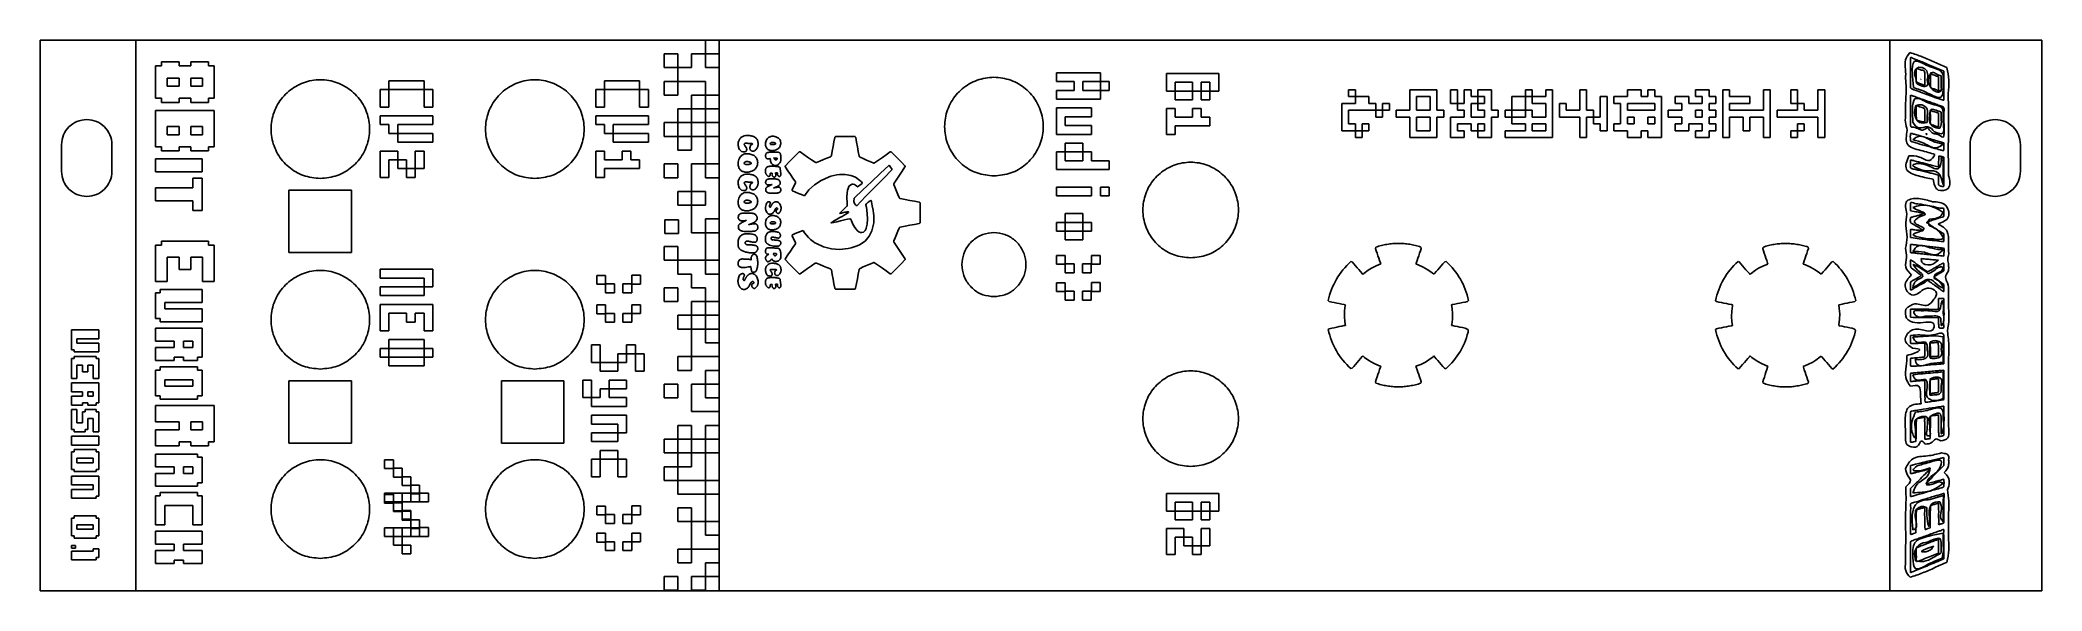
# Model space of a CAD drawing. Extents: x 9 to 137, y 10 to 46.
import ezdxf

# ---------------------------------------------------------------- set-up
doc = ezdxf.new("R2010")
doc.units = 0
doc.layers.add('Layer_1', color=7, linetype='CONTINUOUS')

msp = doc.modelspace()

# ---------------------------------------------------------------- linework, layer by layer
at = {"layer": 'Layer_1', "color": 7}
for p, q in [((14.84694, 45.61675), (8.70306, 45.61675)), ((8.70306, 45.61675), (8.70306, 10.29953)), ((8.70306, 45.61675), (8.70306, 10.29953)), ((137.20307, 45.61675), (8.70306, 45.61675)), ((14.84694, 10.29953), (14.84694, 45.61675)), ((51.410815, 45.616895), (51.410815, 44.734263)), ((52.292933, 45.616895), (51.410815, 45.616895)), ((51.410815, 45.616895), (51.410815, 45.616895)), ((52.292933, 44.734263), (52.292933, 45.616895)), ((127.4338, 45.61675), (52.29317, 45.61675)), ((52.29317, 45.61675), (52.29317, 10.29953)), ((127.4338, 10.29953), (127.4338, 45.61675)), ((137.20307, 10.29953), (137.20307, 45.61675)), ((16.114852, 41.88404), (16.114852, 43.957912)), ((16.114852, 43.957912), (16.492265, 43.957912)), ((16.492265, 43.957912), (16.492265, 44.217146)), ((16.492265, 44.217146), (17.624517, 44.217146)), ((17.624517, 44.217146), (17.624517, 43.957912)), ((17.624517, 43.957912), (18.379343, 43.957912)), ((18.379343, 43.957912), (18.379343, 44.217146)), ((18.379343, 44.217146), (19.511594, 44.217146)), ((19.511594, 44.217146), (19.511594, 43.957912)), ((19.511594, 43.957912), (19.889008, 43.957912)), ((19.889008, 43.957912), (19.889008, 41.88404)), ((49.646065, 44.734263), (48.76395, 44.734263)), ((48.76395, 44.734263), (48.76395, 43.852145)), ((48.76395, 43.852145), (49.646065, 43.852145)), ((49.646065, 43.852145), (49.646065, 44.734263)), ((50.5287, 43.852145), (49.646065, 43.852145)), ((49.646065, 43.852145), (49.646065, 42.97003)), ((49.646065, 43.852145), (49.646065, 43.852145)), ((51.410815, 44.734263), (50.5287, 44.734263)), ((50.5287, 44.734263), (50.5287, 43.852145)), ((51.410815, 44.734263), (52.292933, 44.734263)), ((51.410815, 43.852145), (51.410815, 44.734263)), ((51.410815, 44.734263), (51.410815, 44.734263)), ((52.292933, 43.852145), (51.410815, 43.852145)), ((52.292933, 42.97003), (52.292933, 43.852145)), ((129.125518, 43.383616), (129.118672, 43.79756)), ((129.118672, 43.79756), (129.165264, 43.79756)), ((130.898876, 43.634054), (129.978366, 44.016537)), ((17.624517, 43.18021), (16.869679, 43.18021)), ((16.869679, 43.18021), (16.869679, 42.661742)), ((16.869679, 42.661742), (17.624517, 42.661742)), ((17.624517, 42.661742), (17.624517, 43.18021)), ((19.134181, 43.18021), (18.379343, 43.18021)), ((18.379343, 43.18021), (18.379343, 42.661742)), ((18.379343, 42.661742), (19.134181, 42.661742)), ((19.134181, 42.661742), (19.134181, 43.18021)), ((30.534592, 42.449532), (31.098252, 42.449532)), ((30.534592, 41.322208), (30.534592, 42.449532)), ((31.098252, 43.013194), (33.352892, 43.013194)), ((31.098252, 42.449532), (31.098252, 43.013194)), ((33.352892, 42.449532), (31.098252, 42.449532)), ((31.098252, 42.449532), (31.098252, 41.322208)), ((33.352892, 43.013194), (33.352892, 42.449532)), ((33.352892, 42.449532), (33.916562, 42.449532)), ((33.352892, 41.322208), (33.352892, 42.449532)), ((33.916562, 42.449532), (33.916562, 41.322208)), ((44.370222, 42.449532), (44.933882, 42.449532)), ((44.370222, 41.322208), (44.370222, 42.449532)), ((44.933882, 43.013194), (47.188532, 43.013194)), ((44.933882, 42.449532), (44.933882, 43.013194)), ((47.188532, 42.449532), (44.933882, 42.449532)), ((44.933882, 42.449532), (44.933882, 41.322208)), ((47.188532, 43.013194), (47.188532, 42.449532)), ((47.188532, 42.449532), (47.752192, 42.449532)), ((47.188532, 41.322208), (47.188532, 42.449532)), ((47.752192, 42.449532), (47.752192, 41.322208)), ((49.646065, 42.97003), (48.76395, 42.97003)), ((48.76395, 42.97003), (48.76395, 42.087396)), ((49.646065, 42.97003), (50.5287, 42.97003)), ((49.646065, 42.087396), (49.646065, 42.97003)), ((49.646065, 42.97003), (49.646065, 42.97003)), ((50.5287, 42.97003), (51.410815, 42.97003)), ((51.410815, 42.97003), (51.410815, 42.087396)), ((52.292933, 42.087396), (52.292933, 42.97003)), ((73.944485, 43.518487), (76.764615, 43.518487)), ((73.944485, 42.95446), (73.944485, 43.518487)), ((75.072535, 42.95446), (73.944485, 42.95446)), ((75.072535, 42.390433), (75.072535, 42.95446)), ((76.764615, 42.95446), (75.636565, 42.95446)), ((75.636565, 42.95446), (75.636565, 42.390433)), ((76.764615, 43.518487), (76.764615, 42.95446)), ((76.764615, 42.95446), (77.328645, 42.95446)), ((76.764615, 42.390433), (76.764615, 42.95446)), ((77.328645, 42.95446), (77.328645, 42.390433)), ((81.00269, 43.469708), (84.35723, 43.469708)), ((81.00269, 42.351529), (81.00269, 43.469708)), ((82.67996, 42.910619), (81.56178, 42.910619)), ((81.56178, 42.910619), (81.56178, 42.351529)), ((82.67996, 42.351529), (82.67996, 42.910619)), ((83.79814, 42.910619), (83.23905, 42.910619)), ((83.23905, 42.910619), (83.23905, 42.351529)), ((83.79814, 42.351529), (83.79814, 42.910619)), ((84.35723, 43.469708), (84.35723, 42.351529)), ((92.69477, 42.426907), (93.1314, 42.426907)), ((92.69477, 41.990272), (92.69477, 42.426907)), ((93.1314, 42.426907), (93.1314, 41.990272)), ((96.62448, 42.426907), (98.37102, 42.426907)), ((96.62448, 41.117002), (96.62448, 42.426907)), ((98.37102, 42.426907), (98.37102, 41.117002)), ((99.24429, 41.553637), (99.24429, 42.426907)), ((99.24429, 42.426907), (99.68093, 42.426907)), ((99.68093, 42.426907), (99.68093, 41.553637)), ((100.11756, 42.426907), (100.5542, 42.426907)), ((100.11756, 41.553637), (100.11756, 42.426907)), ((100.5542, 42.426907), (100.5542, 41.990272)), ((100.99083, 41.990272), (100.99083, 42.426907)), ((100.99083, 42.426907), (101.8641, 42.426907)), ((101.8641, 42.426907), (101.8641, 41.117002)), ((104.04728, 42.426907), (104.48391, 42.426907)), ((104.04728, 41.990272), (104.04728, 42.426907)), ((104.48391, 42.426907), (104.48391, 41.990272)), ((105.35718, 42.426907), (105.79382, 42.426907)), ((105.35718, 41.990272), (105.35718, 42.426907)), ((105.79382, 42.426907), (105.79382, 39.370462)), ((107.54036, 42.426907), (107.97699, 42.426907)), ((107.54036, 41.117002), (107.54036, 42.426907)), ((107.97699, 42.426907), (107.97699, 41.117002)), ((110.5968, 42.426907), (111.47007, 42.426907)), ((110.5968, 41.990272), (110.5968, 42.426907)), ((111.47007, 42.426907), (111.47007, 41.990272)), ((111.90671, 41.990272), (111.90671, 42.426907)), ((111.90671, 42.426907), (112.34335, 42.426907)), ((112.34335, 42.426907), (112.34335, 41.990272)), ((114.96316, 42.426907), (115.83643, 42.426907)), ((114.96316, 41.990272), (114.96316, 42.426907)), ((115.83643, 42.426907), (115.83643, 41.990272)), ((116.7097, 39.370462), (116.7097, 42.426907)), ((116.7097, 42.426907), (117.14633, 42.426907)), ((117.14633, 42.426907), (117.14633, 41.990272)), ((119.32951, 41.117002), (119.32951, 42.426907)), ((119.32951, 42.426907), (119.76614, 42.426907)), ((119.76614, 42.426907), (119.76614, 39.370462)), ((121.07605, 42.426907), (121.51268, 42.426907)), ((121.07605, 41.553637), (121.07605, 42.426907)), ((121.51268, 42.426907), (121.51268, 41.553637)), ((122.82259, 42.426907), (123.25922, 42.426907)), ((122.82259, 41.117002), (122.82259, 42.426907)), ((123.25922, 42.426907), (123.25922, 39.370462)), ((129.44895, 43.11447), (129.44895, 43.11447)), ((129.679571, 43.168778), (129.679698, 43.168778)), ((129.84447, 43.06745), (129.84447, 43.06745)), ((130.09488, 43.43745), (130.09488, 43.43745)), ((130.12378, 43.44045), (130.12378, 43.44045)), ((130.473103, 43.294617), (130.571781, 43.253223)), ((130.571781, 43.253223), (130.567186, 42.824376)), ((130.72799, 43.31539), (130.72829, 43.31539)), ((130.86396, 42.68649), (130.86403, 42.68649)), ((130.906098, 42.871153), (130.898876, 43.634054)), ((130.906199, 42.871171), (130.906098, 42.871153)), ((16.492265, 41.88404), (16.114852, 41.88404)), ((16.492265, 41.624806), (16.492265, 41.88404)), ((17.624517, 41.624806), (16.492265, 41.624806)), ((18.379343, 41.88404), (17.624517, 41.88404)), ((17.624517, 41.88404), (17.624517, 41.624806)), ((18.379343, 41.624806), (18.379343, 41.88404)), ((19.511594, 41.624806), (18.379343, 41.624806)), ((19.889008, 41.88404), (19.511594, 41.88404)), ((19.511594, 41.88404), (19.511594, 41.624806)), ((31.098252, 41.322208), (30.534592, 41.322208)), ((33.916562, 41.322208), (33.352892, 41.322208)), ((44.933882, 41.322208), (44.370222, 41.322208)), ((47.752192, 41.322208), (47.188532, 41.322208)), ((48.76395, 42.087396), (49.646065, 42.087396)), ((50.5287, 41.20528), (49.646065, 41.20528)), ((49.646065, 41.20528), (49.646065, 40.323162)), ((51.410815, 42.087396), (50.5287, 42.087396)), ((50.5287, 42.087396), (50.5287, 41.20528)), ((50.5287, 41.20528), (51.410815, 41.20528)), ((50.5287, 40.323162), (50.5287, 41.20528)), ((51.410815, 42.087396), (52.292933, 42.087396)), ((51.410815, 41.20528), (51.410815, 42.087396)), ((51.410815, 42.087396), (51.410815, 42.087396)), ((51.410815, 41.20528), (51.410815, 40.323162)), ((52.292933, 41.20528), (51.410815, 41.20528)), ((51.410815, 41.20528), (51.410815, 41.20528)), ((52.292933, 40.323162), (52.292933, 41.20528)), ((73.944485, 41.826407), (73.944485, 42.390433)), ((73.944485, 42.390433), (75.072535, 42.390433)), ((76.764615, 41.826407), (73.944485, 41.826407)), ((73.944485, 41.26238), (76.200585, 41.26238)), ((73.944485, 39.5703), (73.944485, 41.26238)), ((75.636565, 42.390433), (76.764615, 42.390433)), ((76.200585, 41.26238), (76.200585, 40.698354)), ((76.764615, 42.390433), (76.764615, 41.826407)), ((77.328645, 42.390433), (76.764615, 42.390433)), ((81.56178, 42.351529), (81.00269, 42.351529)), ((81.00269, 41.233349), (81.56178, 41.233349)), ((81.00269, 39.55608), (81.00269, 41.233349)), ((81.56178, 42.351529), (82.67996, 42.351529)), ((81.56178, 41.792439), (81.56178, 42.351529)), ((82.67996, 41.792439), (81.56178, 41.792439)), ((81.56178, 41.233349), (81.56178, 40.67426)), ((83.23905, 42.351529), (82.67996, 42.351529)), ((82.67996, 42.351529), (82.67996, 41.792439)), ((82.67996, 40.67426), (82.67996, 41.233349)), ((82.67996, 41.233349), (83.23905, 41.233349)), ((83.23905, 42.351529), (83.79814, 42.351529)), ((83.23905, 41.792439), (83.23905, 42.351529)), ((83.79814, 41.792439), (83.23905, 41.792439)), ((83.23905, 41.233349), (83.23905, 40.67426)), ((84.35723, 42.351529), (83.79814, 42.351529)), ((83.79814, 42.351529), (83.79814, 41.792439)), ((92.25813, 39.807097), (92.25813, 41.553637)), ((92.25813, 41.553637), (93.1314, 41.553637)), ((93.1314, 41.990272), (92.69477, 41.990272)), ((93.1314, 41.990272), (94.00467, 41.990272)), ((93.1314, 41.553637), (93.1314, 41.990272)), ((94.00467, 41.990272), (94.00467, 41.553637)), ((94.00467, 41.553637), (94.44131, 41.553637)), ((94.44131, 41.553637), (94.44131, 41.117002)), ((94.87794, 41.553637), (95.31458, 41.553637)), ((94.87794, 41.117002), (94.87794, 41.553637)), ((95.31458, 41.553637), (95.31458, 41.117002)), ((97.06112, 41.990272), (97.06112, 41.117002)), ((97.93439, 41.990272), (97.06112, 41.990272)), ((97.93439, 41.117002), (97.93439, 41.990272)), ((99.68093, 41.553637), (99.24429, 41.553637)), ((99.68093, 41.117002), (99.68093, 41.553637)), ((99.68093, 41.553637), (100.11756, 41.553637)), ((100.5542, 41.990272), (100.99083, 41.990272)), ((100.5542, 41.553637), (100.5542, 40.680367)), ((100.99083, 41.553637), (100.5542, 41.553637)), ((100.99083, 41.990272), (100.99083, 41.553637)), ((101.42747, 41.990272), (100.99083, 41.990272)), ((100.99083, 41.553637), (101.42747, 41.553637)), ((100.99083, 41.117002), (100.99083, 41.553637)), ((101.42747, 41.553637), (101.42747, 41.990272)), ((103.17401, 41.990272), (104.04728, 41.990272)), ((103.17401, 41.117002), (103.17401, 41.990272)), ((104.48391, 41.990272), (104.04728, 41.990272)), ((104.04728, 41.990272), (104.04728, 41.117002)), ((104.48391, 41.553637), (104.48391, 41.990272)), ((104.48391, 41.990272), (105.35718, 41.990272)), ((105.35718, 41.553637), (104.48391, 41.553637)), ((105.35718, 40.680367), (105.35718, 41.553637)), ((106.23045, 40.680367), (106.23045, 41.553637)), ((106.23045, 41.553637), (106.66709, 41.553637)), ((106.66709, 41.553637), (106.66709, 41.117002)), ((108.85026, 41.990272), (109.2869, 41.990272)), ((108.85026, 40.680367), (108.85026, 41.990272)), ((109.2869, 41.990272), (109.2869, 39.807097)), ((109.72353, 41.553637), (109.72353, 41.990272)), ((109.72353, 41.990272), (110.5968, 41.990272)), ((110.16017, 41.553637), (109.72353, 41.553637)), ((110.16017, 40.243732), (110.16017, 41.553637)), ((110.5968, 41.553637), (110.5968, 41.117002)), ((112.34335, 41.553637), (110.5968, 41.553637)), ((111.47007, 41.990272), (111.90671, 41.990272)), ((112.34335, 41.990272), (112.77998, 41.990272)), ((112.34335, 41.117002), (112.34335, 41.553637)), ((112.77998, 41.990272), (112.77998, 39.370462)), ((113.65325, 41.553637), (113.65325, 41.990272)), ((113.65325, 41.990272), (114.52652, 41.990272)), ((114.08988, 41.553637), (113.65325, 41.553637)), ((114.08988, 41.117002), (114.08988, 41.553637)), ((114.52652, 41.990272), (114.52652, 41.553637)), ((114.52652, 41.553637), (115.39979, 41.553637)), ((115.39979, 41.990272), (114.96316, 41.990272)), ((115.39979, 41.553637), (115.39979, 41.990272)), ((115.83643, 41.990272), (116.27306, 41.990272)), ((116.27306, 41.553637), (115.83643, 41.553637)), ((115.83643, 41.553637), (115.83643, 41.117002)), ((116.27306, 41.990272), (116.27306, 41.553637)), ((117.14633, 41.990272), (118.45624, 41.990272)), ((118.45624, 41.553637), (117.14633, 41.553637)), ((117.14633, 41.553637), (117.14633, 41.117002)), ((118.45624, 41.990272), (118.45624, 41.553637)), ((121.51268, 41.553637), (121.07605, 41.553637)), ((121.51268, 41.117002), (121.51268, 41.553637)), ((121.51268, 41.553637), (121.94932, 41.553637)), ((121.94932, 41.553637), (121.94932, 41.117002)), ((128.805461, 42.068521), (128.76068, 42.077635)), ((128.76068, 42.077635), (128.76068, 41.098655)), ((129.17299, 41.39003), (129.17299, 41.39003)), ((130.68087, 42.3661), (130.68087, 42.3661)), ((130.854112, 41.761368), (130.899353, 41.75476)), ((130.899353, 41.75476), (130.906199, 41.931514)), ((131.21394, 41.4111), (131.21399, 41.41112)), ((10.36449, 39.81036), (10.56123, 40.04901)), ((10.56123, 40.04901), (10.79988, 40.24575)), ((10.79988, 40.24575), (10.93292, 40.32635)), ((10.93292, 40.32635), (11.07404, 40.39415)), ((11.07404, 40.39415), (11.22244, 40.44825)), ((11.22244, 40.44825), (11.37732, 40.48785)), ((11.37732, 40.48785), (11.53789, 40.51225)), ((11.53789, 40.51225), (11.70334, 40.52025)), ((11.70334, 40.52025), (11.86879, 40.51225)), ((11.86879, 40.51225), (12.02936, 40.48785)), ((12.02936, 40.48785), (12.18424, 40.44825)), ((12.18424, 40.44825), (12.33264, 40.39415)), ((12.33264, 40.39415), (12.47376, 40.32635)), ((12.47376, 40.32635), (12.6068, 40.24575)), ((12.6068, 40.24575), (12.84545, 40.04901)), ((12.84545, 40.04901), (13.04219, 39.81036)), ((16.114852, 38.773232), (16.114852, 41.106338)), ((16.114852, 41.106338), (19.889008, 41.106338)), ((17.624517, 40.069402), (16.869679, 40.069402)), ((16.869679, 40.069402), (16.869679, 39.550934)), ((17.624517, 39.550934), (17.624517, 40.069402)), ((19.134181, 40.069402), (18.379343, 40.069402)), ((18.379343, 40.069402), (18.379343, 39.550934)), ((19.134181, 39.550934), (19.134181, 40.069402)), ((19.889008, 41.106338), (19.889008, 38.773232)), ((30.534592, 40.758547), (33.916562, 40.758547)), ((30.534592, 40.194885), (30.534592, 40.758547)), ((31.098252, 40.194885), (30.534592, 40.194885)), ((31.098252, 39.631223), (31.098252, 40.194885)), ((33.916562, 40.194885), (31.661912, 40.194885)), ((31.661912, 40.194885), (31.661912, 39.631223)), ((33.916562, 40.758547), (33.916562, 40.194885)), ((44.370222, 40.758547), (47.752192, 40.758547)), ((44.370222, 40.194885), (44.370222, 40.758547)), ((44.933882, 40.194885), (44.370222, 40.194885)), ((44.933882, 39.631223), (44.933882, 40.194885)), ((47.752192, 40.194885), (45.497542, 40.194885)), ((45.497542, 40.194885), (45.497542, 39.631223)), ((47.752192, 40.758547), (47.752192, 40.194885)), ((49.646065, 40.323162), (48.76395, 40.323162)), ((48.76395, 40.323162), (48.76395, 39.44053)), ((49.646065, 39.44053), (49.646065, 40.323162)), ((49.646065, 40.323162), (50.5287, 40.323162)), ((49.646065, 40.323162), (49.646065, 40.323162)), ((51.410815, 40.323162), (50.5287, 40.323162)), ((50.5287, 40.323162), (50.5287, 39.44053)), ((51.410815, 40.323162), (52.292933, 40.323162)), ((51.410815, 39.44053), (51.410815, 40.323162)), ((51.410815, 40.323162), (51.410815, 40.323162)), ((76.200585, 40.698354), (74.508505, 40.698354)), ((74.508505, 40.698354), (74.508505, 40.134327)), ((74.508505, 40.134327), (76.200585, 40.134327)), ((76.200585, 40.134327), (76.200585, 39.5703)), ((81.56178, 40.67426), (82.67996, 40.67426)), ((83.79814, 40.11517), (81.56178, 40.11517)), ((81.56178, 40.11517), (81.56178, 39.55608)), ((83.23905, 40.67426), (83.79814, 40.67426)), ((83.79814, 40.67426), (83.79814, 40.11517)), ((94.44131, 41.117002), (92.69477, 41.117002)), ((92.69477, 41.117002), (92.69477, 40.243732)), ((92.69477, 40.243732), (93.1314, 40.243732)), ((93.1314, 40.243732), (93.1314, 39.807097)), ((93.56804, 40.243732), (94.00467, 40.243732)), ((93.56804, 39.807097), (93.56804, 40.243732)), ((94.00467, 40.243732), (94.00467, 39.807097)), ((94.44131, 41.117002), (94.87794, 41.117002)), ((94.44131, 40.680367), (94.44131, 41.117002)), ((94.87794, 40.680367), (94.44131, 40.680367)), ((94.87794, 41.117002), (94.87794, 40.680367)), ((95.31458, 41.117002), (94.87794, 41.117002)), ((95.75121, 40.680367), (95.75121, 41.117002)), ((95.75121, 41.117002), (96.62448, 41.117002)), ((96.62448, 40.680367), (95.75121, 40.680367)), ((96.62448, 39.370462), (96.62448, 40.680367)), ((97.06112, 41.117002), (97.93439, 41.117002)), ((97.06112, 40.680367), (97.06112, 39.807097)), ((97.93439, 40.680367), (97.06112, 40.680367)), ((97.93439, 39.807097), (97.93439, 40.680367)), ((98.37102, 41.117002), (98.80766, 41.117002)), ((98.80766, 40.680367), (98.37102, 40.680367)), ((98.37102, 40.680367), (98.37102, 39.370462)), ((98.80766, 41.117002), (98.80766, 40.680367)), ((99.24429, 39.370462), (99.24429, 40.680367)), ((99.24429, 40.680367), (100.11756, 40.680367)), ((100.11756, 41.117002), (99.68093, 41.117002)), ((100.5542, 40.243732), (99.68093, 40.243732)), ((99.68093, 40.243732), (99.68093, 39.807097)), ((100.11756, 40.680367), (100.11756, 41.117002)), ((100.5542, 40.680367), (101.42747, 40.680367)), ((100.5542, 39.807097), (100.5542, 40.243732)), ((101.42747, 41.117002), (100.99083, 41.117002)), ((100.99083, 40.243732), (100.99083, 39.807097)), ((101.42747, 40.243732), (100.99083, 40.243732)), ((101.42747, 40.680367), (101.42747, 41.117002)), ((101.42747, 39.807097), (101.42747, 40.243732)), ((101.8641, 41.117002), (102.30074, 41.117002)), ((102.30074, 40.680367), (101.8641, 40.680367)), ((101.8641, 40.680367), (101.8641, 39.370462)), ((102.30074, 41.117002), (102.30074, 40.680367)), ((102.73737, 40.680367), (102.73737, 41.117002)), ((102.73737, 41.117002), (103.17401, 41.117002)), ((103.17401, 40.680367), (102.73737, 40.680367)), ((104.04728, 41.117002), (103.17401, 41.117002)), ((103.17401, 41.117002), (103.17401, 40.680367)), ((103.17401, 40.243732), (103.17401, 40.680367)), ((103.17401, 40.680367), (104.04728, 40.680367)), ((104.04728, 40.243732), (103.17401, 40.243732)), ((104.04728, 40.680367), (104.04728, 41.117002)), ((104.04728, 41.117002), (104.48391, 41.117002)), ((104.04728, 39.807097), (104.04728, 40.243732)), ((104.48391, 41.117002), (104.48391, 40.680367)), ((104.48391, 40.680367), (105.35718, 40.680367)), ((104.48391, 40.243732), (104.48391, 39.807097)), ((105.35718, 40.243732), (104.48391, 40.243732)), ((105.35718, 39.807097), (105.35718, 40.243732)), ((107.54036, 40.680367), (106.23045, 40.680367)), ((106.66709, 41.117002), (107.54036, 41.117002)), ((107.54036, 39.370462), (107.54036, 40.680367)), ((107.97699, 41.117002), (108.41363, 41.117002)), ((108.41363, 40.680367), (107.97699, 40.680367)), ((107.97699, 40.680367), (107.97699, 39.370462)), ((108.41363, 41.117002), (108.41363, 40.680367)), ((108.41363, 40.243732), (108.41363, 40.680367)), ((108.41363, 40.680367), (108.85026, 40.680367)), ((108.85026, 40.243732), (108.41363, 40.243732)), ((108.85026, 39.807097), (108.85026, 40.243732)), ((109.72353, 39.807097), (109.72353, 40.243732)), ((109.72353, 40.243732), (110.16017, 40.243732)), ((110.5968, 41.117002), (112.34335, 41.117002)), ((110.5968, 40.680367), (110.5968, 40.243732)), ((111.03344, 40.680367), (110.5968, 40.680367)), ((110.5968, 40.243732), (111.03344, 40.243732)), ((111.03344, 40.243732), (111.03344, 40.680367)), ((111.90671, 40.680367), (111.90671, 40.243732)), ((112.34335, 40.680367), (111.90671, 40.680367)), ((111.90671, 40.243732), (112.34335, 40.243732)), ((112.34335, 40.243732), (112.34335, 40.680367)), ((113.21661, 40.680367), (113.21661, 41.117002)), ((113.21661, 41.117002), (114.08988, 41.117002)), ((114.08988, 40.680367), (113.21661, 40.680367)), ((113.65325, 39.807097), (113.65325, 40.243732)), ((113.65325, 40.243732), (114.08988, 40.243732)), ((114.08988, 40.243732), (114.08988, 40.680367)), ((115.39979, 40.243732), (114.52652, 40.243732)), ((114.52652, 40.243732), (114.52652, 39.807097)), ((114.96316, 41.117002), (114.96316, 40.680367)), ((115.39979, 41.117002), (114.96316, 41.117002)), ((114.96316, 40.680367), (115.39979, 40.680367)), ((115.39979, 40.680367), (115.39979, 41.117002)), ((115.39979, 39.807097), (115.39979, 40.243732)), ((115.83643, 41.117002), (116.27306, 41.117002)), ((116.27306, 40.680367), (115.83643, 40.680367)), ((115.83643, 40.680367), (115.83643, 40.243732)), ((115.83643, 40.243732), (116.27306, 40.243732)), ((116.27306, 41.117002), (116.27306, 40.680367)), ((116.27306, 40.243732), (116.27306, 39.807097)), ((117.14633, 41.117002), (119.32951, 41.117002)), ((118.0196, 40.680367), (117.14633, 40.680367)), ((117.14633, 40.680367), (117.14633, 39.370462)), ((118.0196, 39.807097), (118.0196, 40.680367)), ((119.32951, 40.680367), (118.45624, 40.680367)), ((118.45624, 40.680367), (118.45624, 39.807097)), ((119.32951, 39.370462), (119.32951, 40.680367)), ((120.20278, 40.680367), (120.20278, 41.117002)), ((120.20278, 41.117002), (121.51268, 41.117002)), ((122.82259, 40.680367), (120.20278, 40.680367)), ((121.51268, 40.243732), (121.94932, 40.243732)), ((121.51268, 39.807097), (121.51268, 40.243732)), ((121.94932, 41.117002), (122.82259, 41.117002)), ((121.94932, 40.243732), (121.94932, 39.807097)), ((122.82259, 39.370462), (122.82259, 40.680367)), ((129.686919, 40.366785), (129.631287, 40.366785)), ((129.686035, 40.73437), (129.686919, 40.366785)), ((129.771211, 39.953683), (129.849923, 40.001701)), ((129.84359, 40.7725), (129.84394, 40.7725)), ((129.849923, 40.001701), (129.885655, 39.962376)), ((130.486677, 40.963284), (130.569905, 40.934302)), ((130.569905, 40.934302), (130.569905, 40.547679)), ((130.63227, 39.97348), (130.63227, 39.97348)), ((130.72833, 41.00081), (130.72829, 41.00081)), ((130.87054, 40.86231), (130.87054, 40.86231)), ((132.86457, 39.81036), (133.06131, 40.04901)), ((133.06131, 40.04901), (133.29996, 40.24575)), ((133.29996, 40.24575), (133.433, 40.32645)), ((133.433, 40.32645), (133.57412, 40.39425)), ((133.57412, 40.39425), (133.72252, 40.44835)), ((133.72252, 40.44835), (133.8774, 40.48795)), ((133.8774, 40.48795), (134.03797, 40.51235)), ((134.03797, 40.51235), (134.20342, 40.52035)), ((134.20342, 40.52035), (134.36887, 40.51235)), ((134.36887, 40.51235), (134.52944, 40.48795)), ((134.52944, 40.48795), (134.68432, 40.44835)), ((134.68432, 40.44835), (134.83272, 40.39425)), ((134.83272, 40.39425), (134.97384, 40.32645)), ((134.97384, 40.32645), (135.10688, 40.24575)), ((135.10688, 40.24575), (135.34553, 40.04901)), ((135.34553, 40.04901), (135.54227, 39.81036)), ((10.08989, 38.90689), (10.09789, 39.07234)), ((10.08989, 37.20689), (10.08989, 38.90689)), ((10.09789, 39.07234), (10.12229, 39.23291)), ((10.12229, 39.23291), (10.16189, 39.38779)), ((10.16189, 39.38779), (10.21599, 39.53619)), ((10.21599, 39.53619), (10.28379, 39.67732)), ((10.28379, 39.67732), (10.36449, 39.81036)), ((13.04219, 39.81036), (13.12289, 39.67732)), ((13.12289, 39.67732), (13.19069, 39.53619)), ((13.19069, 39.53619), (13.24479, 39.38779)), ((13.24479, 39.38779), (13.28439, 39.23291)), ((13.28439, 39.23291), (13.30879, 39.07234)), ((13.30879, 39.07234), (13.31679, 38.90689)), ((13.31679, 38.90689), (13.31679, 37.20689)), ((13.31679, 38.90689), (13.31679, 38.90689)), ((16.492265, 38.773232), (16.114852, 38.773232)), ((16.492265, 38.513998), (16.492265, 38.773232)), ((16.869679, 39.550934), (17.624517, 39.550934)), ((18.379343, 38.773232), (17.624517, 38.773232)), ((17.624517, 38.773232), (17.624517, 38.513998)), ((18.379343, 39.550934), (19.134181, 39.550934)), ((18.379343, 38.513998), (18.379343, 38.773232)), ((19.889008, 38.773232), (19.511594, 38.773232)), ((19.511594, 38.773232), (19.511594, 38.513998)), ((31.661912, 39.631223), (31.098252, 39.631223)), ((31.661912, 39.631223), (33.916562, 39.631223)), ((31.661912, 39.067561), (31.661912, 39.631223)), ((33.916562, 39.067561), (31.661912, 39.067561)), ((33.916562, 39.631223), (33.916562, 39.067561)), ((45.497542, 39.631223), (44.933882, 39.631223)), ((45.497542, 39.631223), (47.752192, 39.631223)), ((45.497542, 39.067561), (45.497542, 39.631223)), ((47.752192, 39.067561), (45.497542, 39.067561)), ((47.752192, 39.631223), (47.752192, 39.067561)), ((48.76395, 39.44053), (49.646065, 39.44053)), ((50.5287, 39.44053), (49.646065, 39.44053)), ((49.646065, 39.44053), (49.646065, 38.558412)), ((49.646065, 39.44053), (49.646065, 39.44053)), ((49.646065, 38.558412), (50.5287, 38.558412)), ((50.5287, 39.44053), (51.410815, 39.44053)), ((50.5287, 38.558412), (50.5287, 39.44053)), ((50.5287, 39.44053), (50.5287, 39.44053)), ((51.410815, 39.44053), (51.410815, 38.558412)), ((52.292933, 39.44053), (51.410815, 39.44053)), ((51.410815, 39.44053), (51.410815, 39.44053)), ((51.410815, 38.558412), (51.410815, 37.675778)), ((52.292933, 38.558412), (52.292933, 39.44053)), ((52.292933, 37.675778), (52.292933, 38.558412)), ((54.430472, 38.961093), (54.401872, 38.981233)), ((55.488359, 38.568592), (55.487123, 38.567025)), ((55.488303, 38.570161), (55.488359, 38.568592)), ((55.577359, 38.957094), (55.578595, 38.957094)), ((55.577361, 38.957094), (55.577359, 38.957094)), ((59.554952, 38.499444), (59.608406, 38.792306)), ((59.608406, 38.792306), (59.661857, 39.085169)), ((59.661857, 39.085169), (59.715307, 39.378031)), ((59.715307, 39.378031), (59.723339, 39.398605)), ((59.723339, 39.398605), (59.73802, 39.415359)), ((59.73802, 39.415359), (59.757244, 39.42665)), ((59.757244, 39.42665), (59.77887, 39.430797)), ((59.77887, 39.430797), (60.082612, 39.431127)), ((60.082612, 39.431127), (60.386353, 39.431456)), ((60.386353, 39.431456), (60.690095, 39.431785)), ((60.690095, 39.431785), (60.993837, 39.432114)), ((60.993837, 39.432114), (61.015364, 39.428032)), ((61.015364, 39.428032), (61.034522, 39.416544)), ((61.034522, 39.416544), (61.049203, 39.399526)), ((61.049203, 39.399526), (61.057366, 39.378887)), ((61.057366, 39.378887), (61.112265, 39.078615)), ((61.112265, 39.078615), (61.167161, 38.778343)), ((61.167161, 38.778343), (61.22206, 38.478071)), ((76.200585, 39.5703), (73.944485, 39.5703)), ((74.508505, 39.006274), (75.636565, 39.006274)), ((74.508505, 38.442247), (74.508505, 39.006274)), ((75.636565, 39.006274), (75.636565, 38.442247)), ((81.56178, 39.55608), (81.00269, 39.55608)), ((93.1314, 39.807097), (92.25813, 39.807097)), ((93.1314, 39.807097), (93.56804, 39.807097)), ((93.1314, 39.370462), (93.1314, 39.807097)), ((93.56804, 39.370462), (93.1314, 39.370462)), ((94.00467, 39.807097), (93.56804, 39.807097)), ((93.56804, 39.807097), (93.56804, 39.370462)), ((98.37102, 39.370462), (96.62448, 39.370462)), ((97.06112, 39.807097), (97.93439, 39.807097)), ((100.11756, 39.370462), (99.24429, 39.370462)), ((99.68093, 39.807097), (100.11756, 39.807097)), ((100.11756, 39.807097), (100.11756, 39.370462)), ((100.99083, 39.807097), (100.5542, 39.807097)), ((100.99083, 39.370462), (100.99083, 39.807097)), ((100.99083, 39.807097), (101.42747, 39.807097)), ((101.8641, 39.370462), (100.99083, 39.370462)), ((102.73737, 39.370462), (102.73737, 39.807097)), ((102.73737, 39.807097), (104.04728, 39.807097)), ((105.79382, 39.370462), (102.73737, 39.370462)), ((104.48391, 39.807097), (105.35718, 39.807097)), ((107.97699, 39.370462), (107.54036, 39.370462)), ((109.2869, 39.807097), (108.85026, 39.807097)), ((110.5968, 39.807097), (109.72353, 39.807097)), ((110.5968, 39.370462), (110.5968, 39.807097)), ((111.47007, 39.370462), (110.5968, 39.370462)), ((111.90671, 39.807097), (111.47007, 39.807097)), ((111.47007, 39.807097), (111.47007, 39.370462)), ((111.90671, 39.370462), (111.90671, 39.807097)), ((112.77998, 39.370462), (111.90671, 39.370462)), ((114.52652, 39.807097), (113.65325, 39.807097)), ((114.96316, 39.370462), (114.96316, 39.807097)), ((114.96316, 39.807097), (115.39979, 39.807097)), ((115.83643, 39.370462), (114.96316, 39.370462)), ((116.27306, 39.807097), (115.83643, 39.807097)), ((115.83643, 39.807097), (115.83643, 39.370462)), ((117.14633, 39.370462), (116.7097, 39.370462)), ((118.45624, 39.807097), (118.0196, 39.807097)), ((119.76614, 39.370462), (119.32951, 39.370462)), ((121.07605, 39.807097), (121.51268, 39.807097)), ((121.07605, 39.370462), (121.07605, 39.807097)), ((121.51268, 39.370462), (121.07605, 39.370462)), ((121.94932, 39.807097), (121.51268, 39.807097)), ((121.51268, 39.807097), (121.51268, 39.370462)), ((123.25922, 39.370462), (122.82259, 39.370462)), ((128.767792, 39.631639), (128.758695, 39.552158)), ((128.822074, 39.628721), (128.767792, 39.631639)), ((129.83494, 39.57722), (129.83494, 39.57722)), ((130.8956, 39.022292), (130.360029, 39.18373)), ((130.86203, 38.9446), (130.86203, 38.9446)), ((130.899726, 38.780133), (130.8956, 39.022292)), ((130.899705, 38.780143), (130.899726, 38.780133)), ((130.915187, 39.601002), (130.915186, 39.600987)), ((132.58997, 38.90689), (132.59797, 39.07234)), ((132.58997, 37.20689), (132.58997, 38.90689)), ((132.59797, 39.07234), (132.62237, 39.23291)), ((132.62237, 39.23291), (132.66197, 39.38779)), ((132.66197, 39.38779), (132.71607, 39.53619)), ((132.71607, 39.53619), (132.78387, 39.67732)), ((132.78387, 39.67732), (132.86457, 39.81036)), ((135.54227, 39.81036), (135.62297, 39.67732)), ((135.62297, 39.67732), (135.69077, 39.53619)), ((135.69077, 39.53619), (135.74487, 39.38779)), ((135.74487, 39.38779), (135.78447, 39.23291)), ((135.78447, 39.23291), (135.80887, 39.07234)), ((135.80887, 39.07234), (135.81687, 38.90689)), ((135.81678, 38.90689), (135.81678, 37.20689)), ((135.81687, 38.90689), (135.81687, 38.90689)), ((16.114852, 37.170153), (16.114852, 37.99553)), ((16.114852, 37.99553), (19.11899, 37.99553)), ((17.624517, 38.513998), (16.492265, 38.513998)), ((19.511594, 38.513998), (18.379343, 38.513998)), ((19.11899, 37.99553), (19.11899, 37.170153)), ((30.534592, 38.5039), (31.661912, 38.5039)), ((30.534592, 36.812914), (30.534592, 38.5039)), ((31.661912, 37.940238), (31.098252, 37.940238)), ((31.098252, 37.940238), (31.098252, 36.812914)), ((31.661912, 38.5039), (31.661912, 37.940238)), ((31.661912, 37.940238), (32.225572, 37.940238)), ((31.661912, 37.376576), (31.661912, 37.940238)), ((32.225572, 37.376576), (31.661912, 37.376576)), ((32.225572, 37.940238), (32.225572, 37.376576)), ((32.225572, 37.376576), (32.789232, 37.376576)), ((32.225572, 36.812914), (32.225572, 37.376576)), ((32.789232, 38.5039), (33.352892, 38.5039)), ((32.789232, 37.376576), (32.789232, 38.5039)), ((33.352892, 37.376576), (32.789232, 37.376576)), ((32.789232, 37.376576), (32.789232, 36.812914)), ((33.352892, 38.5039), (33.352892, 37.376576)), ((44.370222, 38.5039), (44.933882, 38.5039)), ((44.370222, 36.812914), (44.370222, 38.5039)), ((44.933882, 38.5039), (44.933882, 37.940238)), ((44.933882, 37.940238), (46.061202, 37.940238)), ((47.188532, 37.376576), (44.933882, 37.376576)), ((44.933882, 37.376576), (44.933882, 36.812914)), ((46.061202, 37.940238), (46.061202, 38.5039)), ((46.061202, 38.5039), (46.624872, 38.5039)), ((46.624872, 38.5039), (46.624872, 37.940238)), ((46.624872, 37.940238), (47.188532, 37.940238)), ((47.188532, 37.940238), (47.188532, 37.376576)), ((48.76395, 37.675778), (48.76395, 36.793663)), ((49.646065, 37.675778), (48.76395, 37.675778)), ((48.76395, 37.675778), (48.76395, 37.675778)), ((49.646065, 36.793663), (49.646065, 37.675778)), ((51.410815, 37.675778), (50.5287, 37.675778)), ((50.5287, 37.675778), (50.5287, 36.793663)), ((51.410815, 37.675778), (52.292933, 37.675778)), ((51.410815, 36.793663), (51.410815, 37.675778)), ((51.410815, 37.675778), (51.410815, 37.675778)), ((53.907679, 37.696899), (53.907691, 37.696906)), ((53.907691, 37.696906), (53.90928, 37.696906)), ((53.922001, 38.45156), (53.920411, 38.45156)), ((53.921933, 38.451567), (53.922001, 38.45156)), ((55.676166, 38.440995), (55.940671, 38.440995)), ((55.888821, 37.953799), (55.887587, 37.95223)), ((56.111304, 37.649887), (56.110068, 37.651453)), ((56.111247, 37.651466), (56.111304, 37.649887)), ((56.221306, 37.418433), (56.242327, 37.15682)), ((56.538593, 37.522046), (56.544123, 37.544067)), ((56.53991, 37.499267), (56.538593, 37.522046)), ((56.548468, 37.478596), (56.53991, 37.499267)), ((56.544123, 37.544067), (56.556303, 37.562501)), ((56.709189, 37.240487), (56.548468, 37.478596)), ((56.556303, 37.562501), (56.771198, 37.781017)), ((56.771198, 37.781017), (56.98609, 37.999533)), ((56.98609, 37.999533), (57.200985, 38.218046)), ((57.200985, 38.218046), (57.415877, 38.436563)), ((57.415877, 38.436563), (57.433916, 38.449005)), ((57.433916, 38.449005), (57.455411, 38.454799)), ((57.455411, 38.454799), (57.47763, 38.453482)), ((57.47763, 38.453482), (57.497742, 38.444627)), ((57.497742, 38.444627), (57.736114, 38.278228)), ((57.736114, 38.278228), (57.974482, 38.111833)), ((57.974482, 38.111833), (58.212854, 37.945434)), ((58.212854, 37.945434), (58.451222, 37.779036)), ((58.451222, 37.779036), (58.471762, 37.76893)), ((58.471762, 37.76893), (58.495726, 37.764223)), ((58.495726, 37.764223), (58.520216, 37.76521)), ((58.520216, 37.76521), (58.542271, 37.772057)), ((58.542271, 37.772057), (58.767035, 37.863359)), ((58.767035, 37.863359), (58.991802, 37.954658)), ((58.991802, 37.954658), (59.216565, 38.04596)), ((59.216565, 38.04596), (59.441329, 38.137258)), ((59.441329, 38.137258), (59.461804, 38.147857)), ((59.461804, 38.147857), (59.479974, 38.164316)), ((59.479974, 38.164316), (59.493865, 38.18456)), ((59.493865, 38.18456), (59.501502, 38.206581)), ((59.501502, 38.206581), (59.554952, 38.499444)), ((61.22206, 38.478071), (61.276956, 38.177799)), ((61.276956, 38.177799), (61.284592, 38.155382)), ((61.284592, 38.155382), (61.298319, 38.134348)), ((61.298319, 38.134348), (61.316291, 38.117067)), ((61.316291, 38.117067), (61.336667, 38.105941)), ((61.336667, 38.105941), (61.54783, 38.014135)), ((61.54783, 38.014135), (61.758989, 37.92233)), ((61.758989, 37.92233), (61.970151, 37.830524)), ((61.970151, 37.830524), (62.181311, 37.738719)), ((62.181311, 37.738719), (62.203233, 37.731378)), ((62.203233, 37.731378), (62.22779, 37.729732)), ((62.22779, 37.729732), (62.251984, 37.733847)), ((62.251984, 37.733847), (62.27282, 37.743755)), ((62.27282, 37.743755), (62.52347, 37.918946)), ((62.52347, 37.918946), (62.77412, 38.094137)), ((63.19758, 37.587495), (62.638854, 37.060922)), ((62.77412, 38.094137), (63.024769, 38.269324)), ((62.834874, 36.746304), (63.40528, 37.329268)), ((63.024769, 38.269324), (63.275419, 38.444515)), ((63.249471, 37.522945), (63.19758, 37.587495)), ((63.301361, 37.458394), (63.249471, 37.522945)), ((63.275419, 38.444515), (63.295367, 38.453403)), ((63.295367, 38.453403), (63.317619, 38.45472)), ((63.353248, 37.393844), (63.301361, 37.458394)), ((63.317619, 38.45472), (63.339245, 38.448926)), ((63.339245, 38.448926), (63.357284, 38.436451)), ((63.405138, 37.329294), (63.353248, 37.393844)), ((63.357284, 38.436451), (63.572057, 38.217934)), ((63.405273, 37.329268), (63.405138, 37.329294)), ((63.405277, 37.329268), (63.405273, 37.329268)), ((63.40528, 37.329268), (63.405277, 37.329268)), ((63.405277, 37.329268), (63.405277, 37.329268)), ((63.572057, 38.217934), (63.786834, 37.999418)), ((63.786834, 37.999418), (64.001608, 37.780902)), ((64.001608, 37.780902), (64.216381, 37.562386)), ((64.222932, 37.479995), (64.048007, 37.220539)), ((64.216381, 37.562386), (64.228527, 37.543919)), ((64.231688, 37.500107), (64.222932, 37.479995)), ((64.228527, 37.543919), (64.233663, 37.522293)), ((64.233663, 37.522293), (64.231688, 37.500107)), ((73.944485, 38.442247), (74.508505, 38.442247)), ((73.944485, 37.314194), (73.944485, 38.442247)), ((77.328645, 37.314194), (73.944485, 37.314194)), ((75.636565, 38.442247), (74.508505, 38.442247)), ((74.508505, 38.442247), (74.508505, 37.878221)), ((74.508505, 37.878221), (75.636565, 37.878221)), ((75.636565, 37.878221), (75.636565, 38.442247)), ((75.636565, 38.442247), (76.200585, 38.442247)), ((76.200585, 38.442247), (76.200585, 37.878221)), ((76.200585, 37.878221), (77.328645, 37.878221)), ((77.328645, 37.878221), (77.328645, 37.314194)), ((130.568113, 37.489042), (130.513831, 37.496852)), ((130.572708, 37.827235), (130.568113, 37.489042)), ((130.902915, 38.113682), (130.834162, 38.132314)), ((130.86203, 38.0382), (130.86203, 38.0382)), ((130.902878, 37.208323), (130.902915, 38.113682)), ((10.09789, 37.04144), (10.08989, 37.20689)), ((10.12229, 36.88088), (10.09789, 37.04144)), ((10.16189, 36.72599), (10.12229, 36.88088)), ((10.21599, 36.57759), (10.16189, 36.72599)), ((10.28379, 36.43647), (10.21599, 36.57759)), ((10.36449, 36.30343), (10.28379, 36.43647)), ((10.56123, 36.06478), (10.36449, 36.30343)), ((10.79988, 35.86804), (10.56123, 36.06478)), ((12.84545, 36.06478), (12.6068, 35.86804)), ((13.04219, 36.30343), (12.84545, 36.06478)), ((13.12289, 36.43647), (13.04219, 36.30343)), ((13.19069, 36.57759), (13.12289, 36.43647)), ((13.24479, 36.72599), (13.19069, 36.57759)), ((13.28439, 36.88088), (13.24479, 36.72599)), ((13.30879, 37.04144), (13.28439, 36.88088)), ((13.31679, 37.20689), (13.30879, 37.04144)), ((19.11899, 37.170153), (16.114852, 37.170153)), ((16.114852, 35.313055), (16.114852, 36.138432)), ((16.114852, 36.138432), (18.518163, 36.138432)), ((18.518163, 36.138432), (18.518163, 36.757465)), ((18.518163, 36.757465), (19.11899, 36.757465)), ((19.11899, 36.757465), (19.11899, 34.694022)), ((24.679678, 31.988058), (24.679678, 35.9971)), ((24.679678, 35.9971), (28.68872, 35.9971)), ((26.69476, 36.744228), (26.69476, 36.744228)), ((28.68872, 35.9971), (28.68872, 31.988058)), ((31.098252, 36.812914), (30.534592, 36.812914)), ((32.789232, 36.812914), (32.225572, 36.812914)), ((40.46136, 36.744228), (40.46136, 36.744228)), ((44.933882, 36.812914), (44.370222, 36.812914)), ((48.76395, 36.793663), (49.646065, 36.793663)), ((50.5287, 36.793663), (50.5287, 35.911544)), ((52.292933, 36.793663), (51.410815, 36.793663)), ((52.292933, 35.911544), (52.292933, 36.793663)), ((53.793293, 37.197454), (53.791703, 37.19544)), ((53.79335, 37.199459), (53.793293, 37.197454)), ((54.430472, 36.48161), (54.401872, 36.501751)), ((55.871613, 36.835664), (55.871521, 36.835663)), ((56.869906, 37.002382), (56.709189, 37.240487)), ((57.030627, 36.764274), (56.869906, 37.002382)), ((56.96843, 35.994793), (56.974059, 36.015267)), ((56.971063, 35.974944), (56.96843, 35.994793)), ((56.974059, 36.015267), (57.02932, 36.120131)), ((57.02932, 36.120131), (57.084578, 36.224994)), ((57.191344, 36.526165), (57.030627, 36.764274)), ((57.084578, 36.224994), (57.139839, 36.329858)), ((57.139839, 36.329858), (57.195096, 36.434722)), ((57.201087, 36.505263), (57.191344, 36.526165)), ((57.195096, 36.434722), (57.203095, 36.456447)), ((57.20507, 36.481003), (57.201087, 36.505263)), ((57.203095, 36.456447), (57.20507, 36.481003)), ((58.059405, 36.011791), (57.770008, 35.628933)), ((58.41767, 36.345852), (58.059405, 36.011791)), ((58.837592, 36.623484), (58.41767, 36.345852)), ((59.311956, 36.837063), (58.837592, 36.623484)), ((59.467801, 36.885158), (59.311956, 36.837063)), ((59.656425, 36.932433), (59.467801, 36.885158)), ((59.847143, 36.971835), (59.656425, 36.932433)), ((60.00925, 36.996292), (59.847143, 36.971835)), ((60.389369, 37.004555), (60.00925, 36.996292)), ((60.737054, 36.945041), (60.389369, 37.004555)), ((60.480131, 35.597962), (60.531886, 36.000142)), ((60.531886, 36.000142), (60.64966, 36.27146)), ((60.64966, 36.27146), (60.826937, 36.385932)), ((61.050944, 36.818096), (60.737054, 36.945041)), ((60.826937, 36.385932), (60.899167, 36.384616)), ((60.899167, 36.384616), (60.974564, 36.362002)), ((61.521404, 36.007772), (60.962677, 35.481195)), ((60.974564, 36.362002), (61.051991, 36.318752)), ((61.329676, 36.624067), (61.050944, 36.818096)), ((61.051991, 36.318752), (61.130314, 36.255393)), ((61.130314, 36.255393), (61.151019, 36.236729)), ((61.151019, 36.236729), (61.168991, 36.221752)), ((61.168991, 36.221752), (61.182323, 36.211943)), ((61.182323, 36.211943), (61.189071, 36.208651)), ((61.189071, 36.208651), (61.238604, 36.246002)), ((61.238604, 36.246002), (61.341664, 36.327567)), ((61.383719, 36.57398), (61.329676, 36.624067)), ((61.341664, 36.327567), (61.444753, 36.41058)), ((61.438381, 36.519045), (61.383719, 36.57398)), ((61.479866, 36.473672), (61.438381, 36.519045)), ((61.444753, 36.41058), (61.494382, 36.452276)), ((61.494382, 36.452276), (61.479866, 36.473672)), ((62.08013, 36.534345), (61.521404, 36.007772)), ((61.69406, 35.580378), (62.264469, 36.163341)), ((62.638854, 37.060922), (62.08013, 36.534345)), ((62.264469, 36.163341), (62.834874, 36.746304)), ((63.513455, 36.421104), (63.508847, 36.396383)), ((63.508847, 36.396383), (63.509834, 36.371202)), ((63.509834, 36.371202), (63.516582, 36.34872)), ((63.523231, 36.442171), (63.513455, 36.421104)), ((63.516582, 36.34872), (63.600372, 36.1405)), ((63.698156, 36.701626), (63.523231, 36.442171)), ((63.600372, 36.1405), (63.684166, 35.932283)), ((63.873083, 36.961084), (63.698156, 36.701626)), ((64.048007, 37.220539), (63.873083, 36.961084)), ((69.93206, 36.904388), (69.93206, 36.904388)), ((73.944485, 36.186141), (76.200585, 36.186141)), ((73.944485, 35.622114), (73.944485, 36.186141)), ((76.200585, 36.186141), (76.200585, 35.622114)), ((76.764615, 36.186141), (77.328645, 36.186141)), ((76.764615, 35.622114), (76.764615, 36.186141)), ((77.328645, 36.186141), (77.328645, 35.622114)), ((130.420185, 37.000119), (130.569908, 36.957894)), ((130.569908, 36.957894), (130.569908, 36.64785)), ((130.569908, 36.64785), (130.569908, 36.337802)), ((130.569908, 36.337802), (130.61062, 36.300546)), ((132.59797, 37.04144), (132.58997, 37.20689)), ((132.62237, 36.88088), (132.59797, 37.04144)), ((132.66197, 36.72599), (132.62237, 36.88088)), ((132.71607, 36.57759), (132.66197, 36.72599)), ((132.78387, 36.43647), (132.71607, 36.57759)), ((132.86457, 36.30343), (132.78387, 36.43647)), ((133.06131, 36.06478), (132.86457, 36.30343)), ((133.29996, 35.86804), (133.06131, 36.06478)), ((135.34553, 36.06478), (135.10689, 35.86804)), ((135.54228, 36.30343), (135.34553, 36.06478)), ((135.62288, 36.43647), (135.54228, 36.30343)), ((135.69068, 36.57759), (135.62288, 36.43647)), ((135.74478, 36.72599), (135.69068, 36.57759)), ((135.78438, 36.88088), (135.74478, 36.72599)), ((135.80878, 37.04144), (135.78438, 36.88088)), ((135.81678, 37.20689), (135.80878, 37.04144)), ((10.93292, 35.78734), (10.79988, 35.86804)), ((11.07404, 35.71954), (10.93292, 35.78734)), ((11.22244, 35.66544), (11.07404, 35.71954)), ((11.37732, 35.62584), (11.22244, 35.66544)), ((11.53789, 35.60144), (11.37732, 35.62584)), ((11.70334, 35.59344), (11.53789, 35.60144)), ((11.86879, 35.60144), (11.70334, 35.59344)), ((12.02936, 35.62584), (11.86879, 35.60144)), ((12.18424, 35.66544), (12.02936, 35.62584)), ((12.33264, 35.71954), (12.18424, 35.66544)), ((12.47376, 35.78734), (12.33264, 35.71954)), ((12.6068, 35.86804), (12.47376, 35.78734)), ((18.518163, 35.313055), (16.114852, 35.313055)), ((18.518163, 34.694022), (18.518163, 35.313055)), ((50.5287, 35.911544), (49.646065, 35.911544)), ((49.646065, 35.911544), (49.646065, 35.028913)), ((49.646065, 35.028913), (50.5287, 35.028913)), ((50.5287, 35.911544), (51.410815, 35.911544)), ((50.5287, 35.028913), (50.5287, 35.911544)), ((51.410815, 35.028913), (50.5287, 35.028913)), ((50.5287, 35.028913), (50.5287, 34.146795)), ((50.5287, 35.028913), (50.5287, 35.028913)), ((51.410815, 35.911544), (51.410815, 35.028913)), ((52.292933, 35.028913), (52.292933, 35.911544)), ((52.292933, 34.146795), (52.292933, 35.028913)), ((53.793293, 34.717971), (53.791703, 34.715957)), ((53.79335, 34.719977), (53.793293, 34.717971)), ((53.907679, 35.217416), (53.907691, 35.217423)), ((53.907691, 35.217423), (53.90928, 35.217423)), ((53.922001, 35.972077), (53.920411, 35.972077)), ((53.921933, 35.972085), (53.922001, 35.972077)), ((55.264586, 34.909963), (55.265822, 34.913092)), ((55.525436, 34.961664), (55.524204, 34.960094)), ((55.524204, 34.960094), (55.524204, 34.958527)), ((56.000065, 35.808035), (56.001301, 35.808035)), ((56.000152, 35.808027), (56.000065, 35.808035)), ((56.981399, 35.957926), (56.971063, 35.974944)), ((56.998549, 35.945911), (56.981399, 35.957926)), ((57.191413, 35.866667), (56.998549, 35.945911)), ((57.38428, 35.787422), (57.191413, 35.866667)), ((57.577144, 35.708178), (57.38428, 35.787422)), ((57.770008, 35.628933), (57.577144, 35.708178)), ((60.193832, 34.671569), (60.317293, 34.791581)), ((60.317293, 34.791581), (60.429043, 34.898933)), ((60.429043, 34.898933), (60.449979, 34.918782)), ((60.449979, 34.918782), (60.470914, 34.938631)), ((60.470914, 34.938631), (60.491849, 34.95848)), ((60.500934, 35.090905), (60.480131, 35.597962)), ((60.491849, 34.95848), (60.512784, 34.978329)), ((60.503897, 35.062761), (60.500934, 35.090905)), ((60.506859, 35.034617), (60.503897, 35.062761)), ((60.509822, 35.006473), (60.506859, 35.034617)), ((60.512784, 34.978329), (60.509822, 35.006473)), ((60.949708, 35.341499), (60.947404, 35.26317)), ((60.947404, 35.26317), (60.975087, 35.132486)), ((60.955008, 35.411523), (60.949708, 35.341499)), ((60.960373, 35.461873), (60.955008, 35.411523)), ((60.962677, 35.481195), (60.960373, 35.461873)), ((60.975087, 35.132486), (61.035661, 35.051046)), ((61.035661, 35.051046), (61.096169, 35.009231)), ((61.096169, 35.009231), (61.123655, 34.997414)), ((61.123655, 34.997414), (61.69406, 35.580378)), ((61.746507, 35.120099), (61.706657, 35.087577)), ((61.706657, 35.087577), (61.716434, 35.039229)), ((61.716434, 35.039229), (61.726177, 34.990877)), ((61.726177, 34.990877), (61.735954, 34.942528)), ((61.735954, 34.942528), (61.745697, 34.894177)), ((61.745697, 34.894177), (61.804595, 34.507484)), ((61.786353, 35.152621), (61.746507, 35.120099)), ((61.826202, 35.185143), (61.786353, 35.152621)), ((61.866048, 35.217665), (61.826202, 35.185143)), ((61.928834, 35.268499), (61.866048, 35.217665)), ((61.982153, 35.31061), (61.928834, 35.268499)), ((62.020403, 35.339642), (61.982153, 35.31061)), ((62.03798, 35.351262), (62.020403, 35.339642)), ((62.072089, 35.246915), (62.03798, 35.351262)), ((62.126066, 34.996924), (62.072089, 35.246915)), ((62.178733, 34.708222), (62.126066, 34.996924)), ((62.208918, 34.487744), (62.178733, 34.708222)), ((63.684166, 35.932283), (63.767956, 35.724064)), ((63.767956, 35.724064), (63.851746, 35.515844)), ((63.851746, 35.515844), (63.862181, 35.495106)), ((63.862181, 35.495106), (63.878672, 35.47664)), ((63.878672, 35.47664), (63.898916, 35.462452)), ((63.898916, 35.462452), (63.920609, 35.454585)), ((63.920609, 35.454585), (64.225917, 35.396816)), ((64.225917, 35.396816), (64.531226, 35.339047)), ((64.531226, 35.339047), (64.836531, 35.281277)), ((64.836531, 35.281277), (65.141839, 35.223508)), ((65.141839, 35.223508), (65.162347, 35.215377)), ((65.162347, 35.215377), (65.1792, 35.200598)), ((65.1792, 35.200598), (65.190589, 35.18121)), ((65.190589, 35.18121), (65.19477, 35.159254)), ((65.19477, 35.159254), (65.19477, 34.85019)), ((65.19477, 34.85019), (65.19477, 34.541125)), ((76.200585, 35.622114), (73.944485, 35.622114)), ((77.328645, 35.622114), (76.764615, 35.622114)), ((128.761129, 34.914713), (128.760664, 34.675039)), ((133.433, 35.78734), (133.29996, 35.86804)), ((133.57412, 35.71954), (133.433, 35.78734)), ((133.72252, 35.66544), (133.57412, 35.71954)), ((133.87741, 35.62584), (133.72252, 35.66544)), ((134.03797, 35.60144), (133.87741, 35.62584)), ((134.20342, 35.59344), (134.03797, 35.60144)), ((134.36887, 35.60144), (134.20342, 35.59344)), ((134.52944, 35.62584), (134.36887, 35.60144)), ((134.68432, 35.66544), (134.52944, 35.62584)), ((134.83272, 35.71954), (134.68432, 35.66544)), ((134.97384, 35.78734), (134.83272, 35.71954)), ((135.10689, 35.86804), (134.97384, 35.78734)), ((19.11899, 34.694022), (18.518163, 34.694022)), ((48.803222, 34.09822), (48.803222, 33.216102)), ((49.68534, 34.09822), (48.803222, 34.09822)), ((48.803222, 34.09822), (48.803222, 34.09822)), ((49.68534, 33.216102), (49.68534, 34.09822)), ((50.5287, 34.146795), (50.5287, 33.264679)), ((51.410815, 33.264679), (51.410815, 34.146795)), ((51.410815, 34.146795), (52.292933, 34.146795)), ((55.488359, 33.484727), (55.487123, 33.483161)), ((55.488303, 33.486293), (55.488359, 33.484727)), ((55.577359, 33.87323), (55.578595, 33.87323)), ((55.577361, 33.87323), (55.577359, 33.87323)), ((56.006219, 34.540261), (56.004982, 34.538694)), ((57.511722, 33.346554), (57.682798, 33.416753)), ((57.682798, 33.416753), (57.782714, 33.257326)), ((59.470793, 33.895001), (59.519823, 33.925021)), ((59.515646, 33.901815), (59.470793, 33.895001)), ((59.647475, 33.929004), (59.515646, 33.901815)), ((59.519823, 33.925021), (59.643581, 33.998429)), ((59.643581, 33.998429), (59.823364, 34.104142)), ((59.845909, 33.972224), (59.647475, 33.929004)), ((59.823364, 34.104142), (60.040475, 34.231064)), ((60.090558, 34.02711), (59.845909, 33.972224)), ((60.032318, 34.505282), (60.037058, 34.516145)), ((60.060626, 34.506599), (60.032318, 34.505282)), ((60.037058, 34.516145), (60.089975, 34.569539)), ((60.040475, 34.231064), (60.179644, 34.312194)), ((60.142889, 34.523057), (60.060626, 34.506599)), ((60.089975, 34.569539), (60.193832, 34.671569)), ((60.336412, 34.082216), (60.090558, 34.02711)), ((60.299996, 34.558015), (60.142889, 34.523057)), ((60.179644, 34.312194), (60.318814, 34.393321)), ((60.370665, 34.573848), (60.299996, 34.558015)), ((60.318814, 34.393321), (60.457981, 34.474452)), ((60.538032, 34.126144), (60.336412, 34.082216)), ((60.441331, 34.589681), (60.370665, 34.573848)), ((60.512001, 34.605514), (60.441331, 34.589681)), ((60.457981, 34.474452), (60.597151, 34.555579)), ((60.582667, 34.621347), (60.512001, 34.605514)), ((60.674469, 34.154453), (60.538032, 34.126144)), ((60.584313, 34.613217), (60.582667, 34.621347)), ((60.586288, 34.605053), (60.584313, 34.613217)), ((60.587934, 34.59689), (60.586288, 34.605053)), ((60.589909, 34.58876), (60.587934, 34.59689)), ((60.591884, 34.580464), (60.589909, 34.58876)), ((60.59353, 34.572169), (60.591884, 34.580464)), ((60.595505, 34.563874), (60.59353, 34.572169)), ((60.597151, 34.555579), (60.595505, 34.563874)), ((60.72477, 34.162748), (60.674469, 34.154453)), ((60.743664, 34.110815), (60.72477, 34.162748)), ((60.781334, 34.019611), (60.743664, 34.110815)), ((60.823465, 33.922872), (60.781334, 34.019611)), ((60.855756, 33.854312), (60.823465, 33.922872)), ((60.933049, 33.714152), (60.855756, 33.854312)), ((61.006832, 33.597188), (60.933049, 33.714152)), ((61.079599, 33.49978), (61.006832, 33.597188)), ((61.153836, 33.41829), (61.079599, 33.49978)), ((61.262308, 33.328331), (61.153836, 33.41829)), ((61.663286, 33.415792), (61.634385, 33.373201)), ((61.685538, 33.451931), (61.663286, 33.415792)), ((61.706605, 33.489279), (61.685538, 33.451931)), ((61.724084, 33.523417), (61.706605, 33.489279)), ((61.735539, 33.549916), (61.724084, 33.523417)), ((61.79946, 33.81813), (61.735539, 33.549916)), ((61.822502, 34.14306), (61.79946, 33.81813)), ((61.804595, 34.507484), (61.822502, 34.14306)), ((62.103936, 33.397375), (62.203651, 33.824154)), ((62.203651, 33.824154), (62.212342, 33.900439)), ((62.216226, 34.386511), (62.208918, 34.487744)), ((62.212342, 33.900439), (62.218662, 33.975361)), ((62.221032, 34.293863), (62.216226, 34.386511)), ((62.218662, 33.975361), (62.222677, 34.050534)), ((62.223665, 34.208111), (62.221032, 34.293863)), ((62.222677, 34.050534), (62.224323, 34.127566)), ((62.224323, 34.127566), (62.223665, 34.208111)), ((63.851542, 33.566825), (63.767752, 33.358855)), ((63.861977, 33.587431), (63.851542, 33.566825)), ((63.878468, 33.605733), (63.861977, 33.587431)), ((63.898712, 33.619756), (63.878468, 33.605733)), ((63.920405, 33.627623), (63.898712, 33.619756)), ((64.225713, 33.685767), (63.920405, 33.627623)), ((64.531022, 33.743912), (64.225713, 33.685767)), ((64.836327, 33.802056), (64.531022, 33.743912)), ((65.141635, 33.860201), (64.836327, 33.802056)), ((65.162142, 33.868101), (65.141635, 33.860201)), ((65.178996, 33.882486), (65.162142, 33.868101)), ((65.190385, 33.901413), (65.178996, 33.882486)), ((65.194599, 33.922941), (65.190385, 33.901413)), ((65.194753, 33.922756), (65.194599, 33.922941)), ((65.19476, 33.922727), (65.194753, 33.922756)), ((65.194763, 33.922697), (65.19476, 33.922727)), ((65.19477, 33.922668), (65.194763, 33.922697)), ((65.19477, 34.541125), (65.19477, 34.232061)), ((65.19477, 34.232061), (65.19477, 33.922997)), ((65.19477, 33.922997), (65.19477, 33.922914)), ((65.19477, 33.922914), (65.19477, 33.922832)), ((65.19477, 33.922832), (65.19477, 33.92275)), ((65.19477, 33.92275), (65.19477, 33.922668)), ((73.944485, 33.930034), (74.508505, 33.930034)), ((73.944485, 33.366008), (73.944485, 33.930034)), ((74.508505, 34.494061), (75.636565, 34.494061)), ((74.508505, 33.930034), (74.508505, 34.494061)), ((75.636565, 33.930034), (74.508505, 33.930034)), ((74.508505, 33.930034), (74.508505, 33.366008)), ((75.636565, 34.494061), (75.636565, 33.930034)), ((75.636565, 33.930034), (76.200585, 33.930034)), ((75.636565, 33.366008), (75.636565, 33.930034)), ((76.200585, 33.930034), (76.200585, 33.366008)), ((128.760664, 34.675039), (129.010358, 34.631579)), ((130.86853, 34.57123), (130.86854, 34.57123)), ((16.114852, 30.13359), (16.114852, 32.466697)), ((16.114852, 32.466697), (16.492265, 32.466697)), ((16.492265, 32.466697), (16.492265, 32.72593)), ((16.492265, 32.72593), (19.511594, 32.72593)), ((19.511594, 32.72593), (19.511594, 32.466697)), ((19.511594, 32.466697), (19.889008, 32.466697)), ((19.889008, 32.466697), (19.889008, 30.13359)), ((49.646065, 32.382034), (48.76395, 32.382034)), ((48.76395, 32.382034), (48.76395, 31.49994)), ((48.803222, 33.216102), (49.68534, 33.216102)), ((49.646065, 31.49994), (49.646065, 32.382034)), ((50.5287, 33.264679), (51.410815, 33.264679)), ((51.410815, 33.264679), (51.410815, 32.382034)), ((52.292933, 33.264679), (51.410815, 33.264679)), ((51.410815, 33.264679), (51.410815, 33.264679)), ((51.410815, 32.382034), (51.410815, 31.49994)), ((52.292933, 32.382034), (52.292933, 33.264679)), ((52.292933, 31.49994), (52.292933, 32.382034)), ((54.451072, 33.355649), (54.45113, 33.355648)), ((54.45113, 33.355648), (54.452719, 33.355648)), ((55.455042, 32.294422), (55.504489, 32.294422)), ((56.105124, 32.404668), (56.10636, 32.403102)), ((56.105141, 32.404665), (56.105124, 32.404668)), ((56.870081, 32.079516), (57.030801, 32.317625)), ((56.968213, 33.087073), (56.971175, 33.106922)), ((56.973809, 33.066599), (56.968213, 33.087073)), ((56.971175, 33.106922), (56.981544, 33.12394)), ((57.029066, 32.961735), (56.973809, 33.066599)), ((56.981544, 33.12394), (56.998496, 33.135955)), ((56.998496, 33.135955), (57.169573, 33.206153)), ((57.084327, 32.856871), (57.029066, 32.961735)), ((57.030801, 32.317625), (57.191518, 32.555733)), ((57.139585, 32.752007), (57.084327, 32.856871)), ((57.194843, 32.647144), (57.139585, 32.752007)), ((57.169573, 33.206153), (57.340649, 33.276356)), ((57.191518, 32.555733), (57.201031, 32.576636)), ((57.202941, 32.625419), (57.194843, 32.647144)), ((57.201031, 32.576636), (57.204916, 32.600895)), ((57.204916, 32.600895), (57.202941, 32.625419)), ((57.340649, 33.276356), (57.511722, 33.346554)), ((57.782714, 33.257326), (57.895215, 33.105223)), ((57.895215, 33.105223), (58.019243, 32.96346)), ((58.019243, 32.96346), (58.153755, 32.83505)), ((58.153755, 32.83505), (58.234033, 32.770994)), ((58.234033, 32.770994), (58.336661, 32.69648)), ((58.336661, 32.69648), (58.443184, 32.624444)), ((58.443184, 32.624444), (58.535147, 32.567814)), ((58.535147, 32.567814), (59.000778, 32.356632)), ((59.000778, 32.356632), (59.498292, 32.233845)), ((59.498292, 32.233845), (60.026732, 32.199552)), ((60.026732, 32.199552), (60.585142, 32.253851)), ((60.585142, 32.253851), (60.761844, 32.293477)), ((60.761844, 32.293477), (60.954705, 32.352092)), ((60.954705, 32.352092), (61.143606, 32.42287)), ((61.143606, 32.42287), (61.308434, 32.498981)), ((61.364396, 33.279585), (61.262308, 33.328331)), ((61.308434, 32.498981), (61.656196, 32.734644)), ((61.461969, 33.271553), (61.364396, 33.279585)), ((61.556898, 33.303746), (61.461969, 33.271553)), ((61.585799, 33.321949), (61.556898, 33.303746)), ((61.610092, 33.343509), (61.585799, 33.321949)), ((61.634385, 33.373201), (61.610092, 33.343509)), ((61.656196, 32.734644), (61.921408, 33.034156)), ((61.921408, 33.034156), (62.103936, 33.397375)), ((63.50966, 32.712563), (63.508672, 32.687513)), ((63.508672, 32.687513), (63.513248, 32.662825)), ((63.516375, 32.734947), (63.50966, 32.712563)), ((63.513248, 32.662825), (63.523024, 32.641561)), ((63.600168, 32.942916), (63.516375, 32.734947)), ((63.523024, 32.641561), (63.697952, 32.382103)), ((63.683959, 33.150886), (63.600168, 32.942916)), ((63.767752, 33.358855), (63.683959, 33.150886)), ((63.697952, 32.382103), (63.872876, 32.122648)), ((74.508505, 33.366008), (73.944485, 33.366008)), ((74.508505, 33.366008), (75.636565, 33.366008)), ((74.508505, 32.801981), (74.508505, 33.366008)), ((75.636565, 32.801981), (74.508505, 32.801981)), ((76.200585, 33.366008), (75.636565, 33.366008)), ((75.636565, 33.366008), (75.636565, 32.801981)), ((94.4444, 32.34165), (94.4237, 32.26305)), ((94.4237, 32.26305), (94.4769, 32.10699)), ((94.5324, 32.37035), (94.4444, 32.34165)), ((94.6209, 32.39725), (94.5324, 32.37035)), ((94.7099, 32.42235), (94.6209, 32.39725)), ((94.7993, 32.44565), (94.7099, 32.42235)), ((94.8892, 32.46715), (94.7993, 32.44565)), ((94.9794, 32.48685), (94.8892, 32.46715)), ((95.07, 32.50475), (94.9794, 32.48685)), ((95.1609, 32.52085), (95.07, 32.50475)), ((95.2521, 32.53505), (95.1609, 32.52085)), ((95.3436, 32.54745), (95.2521, 32.53505)), ((95.4354, 32.55805), (95.3436, 32.54745)), ((95.5274, 32.56705), (95.4354, 32.55805)), ((95.6196, 32.57405), (95.5274, 32.56705)), ((95.7119, 32.57905), (95.6196, 32.57405)), ((95.8044, 32.58205), (95.7119, 32.57905)), ((95.897, 32.58305), (95.8044, 32.58205)), ((95.9886, 32.58205), (95.897, 32.58305)), ((96.0801, 32.57905), (95.9886, 32.58205)), ((96.1715, 32.57405), (96.0801, 32.57905)), ((96.2627, 32.56705), (96.1715, 32.57405)), ((96.3537, 32.55905), (96.2627, 32.56705)), ((96.4445, 32.54885), (96.3537, 32.55905)), ((96.5351, 32.53685), (96.4445, 32.54885)), ((96.6254, 32.52305), (96.5351, 32.53685)), ((96.7154, 32.50745), (96.6254, 32.52305)), ((96.8051, 32.49005), (96.7154, 32.50745)), ((96.8945, 32.47085), (96.8051, 32.49005)), ((96.9835, 32.44985), (96.8945, 32.47085)), ((97.0721, 32.42715), (96.9835, 32.44985)), ((97.1603, 32.40265), (97.0721, 32.42715)), ((97.248, 32.37635), (97.1603, 32.40265)), ((97.3352, 32.34835), (97.248, 32.37635)), ((97.3047, 32.10544), (97.3579, 32.26305)), ((97.3579, 32.26305), (97.3352, 32.34835)), ((119.29727, 32.33739), (119.27657, 32.25879)), ((119.27657, 32.25879), (119.32977, 32.10273)), ((119.38527, 32.36609), (119.29727, 32.33739)), ((119.47377, 32.39299), (119.38527, 32.36609)), ((119.56277, 32.41809), (119.47377, 32.39299)), ((119.65217, 32.44139), (119.56277, 32.41809)), ((119.74207, 32.46289), (119.65217, 32.44139)), ((119.83227, 32.48259), (119.74207, 32.46289)), ((119.92287, 32.50049), (119.83227, 32.48259)), ((120.01377, 32.51659), (119.92287, 32.50049)), ((120.10497, 32.53079), (120.01377, 32.51659)), ((120.19647, 32.54319), (120.10497, 32.53079)), ((120.28827, 32.55379), (120.19647, 32.54319)), ((120.38027, 32.56279), (120.28827, 32.55379)), ((120.47247, 32.56979), (120.38027, 32.56279)), ((120.56477, 32.57479), (120.47247, 32.56979)), ((120.65727, 32.57779), (120.56477, 32.57479)), ((120.74987, 32.57879), (120.65727, 32.57779)), ((120.84147, 32.57779), (120.74987, 32.57879)), ((120.93297, 32.57479), (120.84147, 32.57779)), ((121.02437, 32.56979), (120.93297, 32.57479)), ((121.11557, 32.56279), (121.02437, 32.56979)), ((121.20657, 32.55479), (121.11557, 32.56279)), ((121.29737, 32.54459), (121.20657, 32.55479)), ((121.38797, 32.53259), (121.29737, 32.54459)), ((121.47827, 32.51879), (121.38797, 32.53259)), ((121.56827, 32.50319), (121.47827, 32.51879)), ((121.65797, 32.48579), (121.56827, 32.50319)), ((121.74737, 32.46659), (121.65797, 32.48579)), ((121.83637, 32.44559), (121.74737, 32.46659)), ((121.92497, 32.42289), (121.83637, 32.44559)), ((122.01317, 32.39839), (121.92497, 32.42289)), ((122.10087, 32.37209), (122.01317, 32.39839)), ((122.18807, 32.34409), (122.10087, 32.37209)), ((122.15757, 32.10118), (122.21077, 32.25879)), ((122.21077, 32.25879), (122.18807, 32.34409)), ((128.760681, 33.220859), (128.760681, 32.962974)), ((128.760681, 32.962974), (128.814962, 32.949723)), ((130.739216, 32.713359), (130.901607, 32.703017)), ((130.895688, 33.185253), (130.797529, 33.253139)), ((130.917437, 32.258843), (130.863155, 32.272094)), ((130.87054, 32.18067), (130.87054, 32.18067)), ((130.902909, 33.103292), (130.895688, 33.185253)), ((130.901607, 32.703017), (130.906098, 32.862375)), ((130.917495, 32.10363), (130.917437, 32.258843)), ((17.624517, 31.688995), (16.869679, 31.688995)), ((16.869679, 31.688995), (16.869679, 30.13359)), ((17.624517, 30.911293), (17.624517, 31.688995)), ((18.379343, 30.911293), (17.624517, 30.911293)), ((19.134181, 31.688995), (18.379343, 31.688995)), ((18.379343, 31.688995), (18.379343, 30.911293)), ((19.134181, 30.13359), (19.134181, 31.688995)), ((28.68872, 31.988058), (24.679678, 31.988058)), ((30.534592, 30.921213), (33.916562, 30.921213)), ((30.534592, 30.357551), (30.534592, 30.921213)), ((33.916562, 30.921213), (33.916562, 29.79389)), ((48.76395, 31.49994), (49.646065, 31.49994)), ((50.5287, 31.49994), (49.646065, 31.49994)), ((49.646065, 31.49994), (49.646065, 30.617819)), ((49.646065, 31.49994), (49.646065, 31.49994)), ((51.410815, 31.49994), (50.5287, 31.49994)), ((51.410815, 31.49994), (52.292933, 31.49994)), ((51.410815, 30.617819), (51.410815, 31.49994)), ((51.410815, 31.49994), (51.410815, 31.49994)), ((53.980789, 31.573814), (54.184178, 31.563744)), ((54.586194, 31.985411), (54.587783, 31.983397)), ((54.586295, 31.985409), (54.586194, 31.985411)), ((55.401839, 31.409325), (55.401839, 31.410892)), ((55.40188, 31.409325), (55.401839, 31.409325)), ((55.983858, 30.88686), (55.961603, 30.902525)), ((55.977796, 31.857356), (55.977816, 31.857357)), ((55.977816, 31.857357), (55.977816, 31.858924)), ((56.538373, 31.560376), (56.540018, 31.582858)), ((56.543705, 31.538519), (56.538373, 31.560376)), ((56.540018, 31.582858), (56.548643, 31.6033)), ((56.555753, 31.519954), (56.543705, 31.538519)), ((56.548643, 31.6033), (56.709363, 31.841408)), ((56.770648, 31.301313), (56.555753, 31.519954)), ((56.709363, 31.841408), (56.870081, 32.079516)), ((56.985543, 31.082675), (56.770648, 31.301313)), ((57.200436, 30.864033), (56.985543, 31.082675)), ((57.415331, 30.645392), (57.200436, 30.864033)), ((57.973939, 30.970497), (57.735567, 30.804223)), ((58.212307, 31.136767), (57.973939, 30.970497)), ((58.450679, 31.303037), (58.212307, 31.136767)), ((58.471384, 31.313242), (58.450679, 31.303037)), ((58.495347, 31.318146), (58.471384, 31.313242)), ((58.519706, 31.317488), (58.495347, 31.318146)), ((58.541695, 31.31074), (58.519706, 31.317488)), ((58.766462, 31.219316), (58.541695, 31.31074)), ((58.991226, 31.127893), (58.766462, 31.219316)), ((59.215993, 31.036469), (58.991226, 31.127893)), ((59.440757, 30.945045), (59.215993, 31.036469)), ((59.461198, 30.934644), (59.440757, 30.945045)), ((59.479335, 30.918152), (59.461198, 30.934644)), ((59.493226, 30.897776), (59.479335, 30.918152)), ((59.500929, 30.875722), (59.493226, 30.897776)), ((59.554383, 30.58286), (59.500929, 30.875722)), ((61.276386, 30.90488), (61.221491, 30.604483)), ((61.283957, 30.927165), (61.276386, 30.90488)), ((61.297716, 30.948034), (61.283957, 30.927165)), ((61.315722, 30.965151), (61.297716, 30.948034)), ((61.336098, 30.976211), (61.315722, 30.965151)), ((61.54726, 31.068267), (61.336098, 30.976211)), ((61.758426, 31.160319), (61.54726, 31.068267)), ((61.969589, 31.252375), (61.758426, 31.160319)), ((62.180751, 31.344427), (61.969589, 31.252375)), ((62.202674, 31.351636), (62.180751, 31.344427)), ((62.22723, 31.352953), (62.202674, 31.351636)), ((62.251424, 31.348641), (62.22723, 31.352953)), ((62.27226, 31.338897), (62.251424, 31.348641)), ((62.52291, 31.16396), (62.27226, 31.338897)), ((62.773557, 30.989019), (62.52291, 31.16396)), ((63.024206, 30.814082), (62.773557, 30.989019)), ((63.571491, 30.864767), (63.356717, 30.646251)), ((63.786268, 31.083287), (63.571491, 30.864767)), ((64.001041, 31.301803), (63.786268, 31.083287)), ((63.872876, 32.122648), (64.047803, 31.863189)), ((64.215815, 31.520319), (64.001041, 31.301803)), ((64.047803, 31.863189), (64.222728, 31.603731)), ((64.227961, 31.538917), (64.215815, 31.520319)), ((64.222728, 31.603731), (64.231483, 31.583257)), ((64.233129, 31.560774), (64.227961, 31.538917)), ((64.231483, 31.583257), (64.233129, 31.560774)), ((73.947014, 31.805305), (74.511507, 31.805305)), ((73.947014, 31.240812), (73.947014, 31.805305)), ((74.511507, 31.240812), (73.947014, 31.240812)), ((74.510666, 31.261089), (75.075159, 31.261089)), ((74.510666, 30.696597), (74.510666, 31.261089)), ((74.511507, 31.805305), (74.511507, 31.240812)), ((75.075159, 31.261089), (75.075159, 30.696597)), ((75.618534, 31.261089), (76.183026, 31.261089)), ((75.618534, 30.696597), (75.618534, 31.261089)), ((76.183026, 31.261089), (76.183026, 30.696597)), ((76.191904, 31.815023), (76.756396, 31.815023)), ((76.191904, 31.25053), (76.191904, 31.815023)), ((76.756396, 31.25053), (76.191904, 31.25053)), ((76.756396, 31.815023), (76.756396, 31.25053)), ((82.56054, 31.653093), (82.56054, 31.653093)), ((92.33126, 30.88219), (92.21803, 30.73758)), ((92.45037, 31.02238), (92.33126, 30.88219)), ((92.57524, 31.15795), (92.45037, 31.02238)), ((92.70576, 31.28872), (92.57524, 31.15795)), ((92.84183, 31.4145), (92.70576, 31.28872)), ((92.91723, 31.3938), (92.84183, 31.4145)), ((93.02575, 31.27029), (92.91723, 31.3938)), ((93.13427, 31.1473), (93.02575, 31.27029)), ((93.24279, 31.0238), (93.13427, 31.1473)), ((93.35131, 30.90029), (93.24279, 31.0238)), ((93.45983, 30.77678), (93.35131, 30.90029)), ((93.95285, 30.85895), (93.67535, 30.65018)), ((94.16111, 30.98917), (93.95285, 30.85895)), ((94.46962, 31.14679), (94.16111, 30.98917)), ((94.7621, 31.26203), (94.46962, 31.14679)), ((94.4769, 32.10699), (94.5296, 31.95041)), ((94.5296, 31.95041), (94.5823, 31.79383)), ((94.5823, 31.79383), (94.635, 31.63777)), ((94.635, 31.63777), (94.6877, 31.48119)), ((94.6877, 31.48119), (94.7409, 31.32513)), ((94.7409, 31.32513), (94.7621, 31.26203)), ((97.0206, 31.26366), (97.0387, 31.31686)), ((97.17305, 31.21146), (97.0206, 31.26366)), ((97.0387, 31.31686), (97.0919, 31.47499)), ((97.0919, 31.47499), (97.1451, 31.6326)), ((97.1451, 31.6326), (97.1983, 31.79021)), ((97.48879, 31.06779), (97.17305, 31.21146)), ((97.1983, 31.79021), (97.2515, 31.94782)), ((97.2515, 31.94782), (97.3047, 32.10544)), ((97.78903, 30.89313), (97.48879, 31.06779)), ((98.07015, 30.69004), (97.78903, 30.89313)), ((98.42416, 30.89466), (98.31461, 30.76908)), ((98.53423, 31.0192), (98.42416, 30.89466)), ((98.6443, 31.14374), (98.53423, 31.0192)), ((98.75386, 31.26879), (98.6443, 31.14374)), ((98.86393, 31.39333), (98.75386, 31.26879)), ((98.94973, 31.41763), (98.86393, 31.39333)), ((99.0854, 31.29191), (98.94973, 31.41763)), ((99.21555, 31.16121), (99.0854, 31.29191)), ((99.34006, 31.02573), (99.21555, 31.16121)), ((99.45883, 30.88566), (99.34006, 31.02573)), ((99.57173, 30.74119), (99.45883, 30.88566)), ((117.18413, 30.87793), (117.0709, 30.73332)), ((117.30324, 31.01812), (117.18413, 30.87793)), ((117.42811, 31.15369), (117.30324, 31.01812)), ((117.55863, 31.28446), (117.42811, 31.15369)), ((117.6947, 31.41024), (117.55863, 31.28446)), ((117.7701, 31.38954), (117.6947, 31.41024)), ((117.87862, 31.26603), (117.7701, 31.38954)), ((117.98714, 31.14304), (117.87862, 31.26603)), ((118.09566, 31.01954), (117.98714, 31.14304)), ((118.20418, 30.89603), (118.09566, 31.01954)), ((118.3127, 30.77252), (118.20418, 30.89603)), ((118.80572, 30.85469), (118.52822, 30.64592)), ((119.01398, 30.98491), (118.80572, 30.85469)), ((119.32249, 31.14253), (119.01398, 30.98491)), ((119.61497, 31.25777), (119.32249, 31.14253)), ((119.32977, 32.10273), (119.38247, 31.94615)), ((119.38247, 31.94615), (119.43517, 31.78957)), ((119.43517, 31.78957), (119.48787, 31.63351)), ((119.48787, 31.63351), (119.54057, 31.47693)), ((119.54057, 31.47693), (119.59377, 31.32087)), ((119.59377, 31.32087), (119.61497, 31.25777)), ((121.87347, 31.2594), (121.89157, 31.3126)), ((122.02592, 31.2072), (121.87347, 31.2594)), ((121.89157, 31.3126), (121.94477, 31.47073)), ((121.94477, 31.47073), (121.99797, 31.62834)), ((121.99797, 31.62834), (122.05117, 31.78595)), ((122.34166, 31.06353), (122.02592, 31.2072)), ((122.05117, 31.78595), (122.10437, 31.94356)), ((122.10437, 31.94356), (122.15757, 32.10118)), ((122.6419, 30.88887), (122.34166, 31.06353)), ((122.92302, 30.68578), (122.6419, 30.88887)), ((123.27703, 30.8904), (123.16748, 30.76482)), ((123.3871, 31.01494), (123.27703, 30.8904)), ((123.49717, 31.13948), (123.3871, 31.01494)), ((123.60673, 31.26453), (123.49717, 31.13948)), ((123.7168, 31.38907), (123.60673, 31.26453)), ((123.8026, 31.41337), (123.7168, 31.38907)), ((123.93827, 31.28765), (123.8026, 31.41337)), ((124.06842, 31.15695), (123.93827, 31.28765)), ((124.19293, 31.02147), (124.06842, 31.15695)), ((124.3117, 30.8814), (124.19293, 31.02147)), ((124.4246, 30.73693), (124.3117, 30.8814)), ((130.151993, 30.917246), (129.856614, 30.750427)), ((130.55377, 31.50888), (130.55377, 31.50888)), ((130.795765, 31.776199), (130.898898, 31.767505)), ((130.86854, 31.05981), (130.86854, 31.05981)), ((130.898898, 31.767505), (130.907995, 31.858161)), ((130.900171, 30.817486), (130.905141, 30.985549)), ((131.21657, 31.91506), (131.21599, 31.91506)), ((16.869679, 30.13359), (16.114852, 30.13359)), ((16.41526, 29.408778), (16.41526, 29.615122)), ((16.41526, 29.615122), (19.11899, 29.615122)), ((19.11899, 29.615122), (19.11899, 28.789746)), ((19.889008, 30.13359), (19.134181, 30.13359)), ((33.352892, 30.357551), (30.534592, 30.357551)), ((30.534592, 29.79389), (33.352892, 29.79389)), ((30.534592, 29.230228), (30.534592, 29.79389)), ((33.352892, 29.79389), (33.352892, 30.357551)), ((33.916562, 29.79389), (33.352892, 29.79389)), ((33.352892, 29.79389), (33.352892, 29.230228)), ((44.444426, 30.528785), (45.008919, 30.528785)), ((44.444426, 29.964292), (44.444426, 30.528785)), ((45.008919, 29.964292), (44.444426, 29.964292)), ((45.008078, 29.984569), (45.572571, 29.984569)), ((45.008078, 29.420077), (45.008078, 29.984569)), ((45.008919, 30.528785), (45.008919, 29.964292)), ((45.572571, 29.984569), (45.572571, 29.420077)), ((46.115946, 29.984569), (46.680438, 29.984569)), ((46.115946, 29.420077), (46.115946, 29.984569)), ((46.680438, 29.984569), (46.680438, 29.420077)), ((46.689316, 30.538503), (47.253808, 30.538503)), ((46.689316, 29.97401), (46.689316, 30.538503)), ((47.253808, 29.97401), (46.689316, 29.97401)), ((47.253808, 30.538503), (47.253808, 29.97401)), ((48.76395, 29.735169), (48.76395, 28.853049)), ((49.646065, 29.735169), (48.76395, 29.735169)), ((48.76395, 29.735169), (48.76395, 29.735169)), ((49.646065, 30.617819), (50.5287, 30.617819)), ((49.646065, 28.853049), (49.646065, 29.735169)), ((50.5287, 30.617819), (50.5287, 29.735169)), ((50.5287, 29.735169), (51.410815, 29.735169)), ((52.292933, 30.617819), (51.410815, 30.617819)), ((51.410815, 29.735169), (51.410815, 28.853049)), ((52.292933, 29.735169), (52.292933, 30.617819)), ((52.292933, 28.853049), (52.292933, 29.735169)), ((53.50546, 30.211102), (53.50705, 30.21513)), ((53.840703, 30.277564), (53.839374, 30.275545)), ((53.839374, 30.275545), (53.839374, 30.273531)), ((54.459054, 29.735815), (54.457465, 29.733801)), ((54.568715, 30.740053), (54.568715, 30.738039)), ((54.568836, 30.74005), (54.568715, 30.740053)), ((55.588475, 30.490523), (55.587239, 30.490523)), ((55.588307, 30.490523), (55.588475, 30.490523)), ((55.871613, 29.695165), (55.871521, 29.695159)), ((56.221306, 30.277919), (56.242327, 30.016306)), ((57.433369, 30.632982), (57.415331, 30.645392)), ((57.454864, 30.627353), (57.433369, 30.632982)), ((57.477083, 30.628999), (57.454864, 30.627353)), ((57.497195, 30.637953), (57.477083, 30.628999)), ((57.735567, 30.804223), (57.497195, 30.637953)), ((59.607837, 30.289997), (59.554383, 30.58286)), ((59.661287, 29.997134), (59.607837, 30.289997)), ((59.714741, 29.704272), (59.661287, 29.997134)), ((59.722674, 29.6836), (59.714741, 29.704272)), ((59.737388, 29.666483), (59.722674, 29.6836)), ((59.756677, 29.654831), (59.737388, 29.666483)), ((59.778304, 29.650518), (59.756677, 29.654831)), ((60.082046, 29.650518), (59.778304, 29.650518)), ((60.385787, 29.650518), (60.082046, 29.650518)), ((60.689525, 29.650518), (60.385787, 29.650518)), ((60.993267, 29.650518), (60.689525, 29.650518)), ((61.014828, 29.654666), (60.993267, 29.650518)), ((61.034051, 29.665957), (61.014828, 29.654666)), ((61.048765, 29.682711), (61.034051, 29.665957)), ((61.056797, 29.703284), (61.048765, 29.682711)), ((61.111696, 30.003685), (61.056797, 29.703284)), ((61.166592, 30.304082), (61.111696, 30.003685)), ((61.221491, 30.604483), (61.166592, 30.304082)), ((63.274853, 30.639141), (63.024206, 30.814082)), ((63.294801, 30.630056), (63.274853, 30.639141)), ((63.317052, 30.62841), (63.294801, 30.630056)), ((63.338679, 30.633808), (63.317052, 30.62841)), ((63.356717, 30.646251), (63.338679, 30.633808)), ((73.947014, 30.057165), (74.511507, 30.057165)), ((73.947014, 29.492672), (73.947014, 30.057165)), ((75.075159, 30.696597), (74.510666, 30.696597)), ((74.511507, 30.057165), (74.511507, 29.492672)), ((76.183026, 30.696597), (75.618534, 30.696597)), ((76.191904, 30.066883), (76.756396, 30.066883)), ((76.191904, 29.50239), (76.191904, 30.066883)), ((76.756396, 30.066883), (76.756396, 29.50239)), ((91.59923, 29.61758), (91.53693, 29.44448)), ((91.66823, 29.78778), (91.59923, 29.61758)), ((91.74393, 29.9549), (91.66823, 29.78778)), ((91.82613, 30.11875), (91.74393, 29.9549)), ((91.91473, 30.27913), (91.82613, 30.11875)), ((92.00963, 30.43586), (91.91473, 30.27913)), ((92.11078, 30.58874), (92.00963, 30.43586)), ((92.21803, 30.73758), (92.11078, 30.58874)), ((93.56835, 30.65328), (93.45983, 30.77678)), ((93.61745, 30.59698), (93.56835, 30.65328)), ((93.67535, 30.65018), (93.61745, 30.59698)), ((98.16935, 30.60424), (98.07015, 30.69004)), ((98.20505, 30.64454), (98.16935, 30.60424)), ((98.31461, 30.76908), (98.20505, 30.64454)), ((99.67867, 30.59251), (99.57173, 30.74119)), ((99.77953, 30.43981), (99.67867, 30.59251)), ((99.87423, 30.28328), (99.77953, 30.43981)), ((99.96263, 30.12311), (99.87423, 30.28328)), ((100.04463, 29.95949), (99.96263, 30.12311)), ((100.12003, 29.79261), (100.04463, 29.95949)), ((100.18883, 29.62266), (100.12003, 29.79261)), ((100.25093, 29.44984), (100.18883, 29.62266)), ((116.4521, 29.61332), (116.3898, 29.44022)), ((116.5211, 29.78352), (116.4521, 29.61332)), ((116.5968, 29.95064), (116.5211, 29.78352)), ((116.679, 30.11449), (116.5968, 29.95064)), ((116.7676, 30.27487), (116.679, 30.11449)), ((116.8625, 30.4316), (116.7676, 30.27487)), ((116.96365, 30.58448), (116.8625, 30.4316)), ((117.0709, 30.73332), (116.96365, 30.58448)), ((118.42122, 30.64902), (118.3127, 30.77252)), ((118.47032, 30.59272), (118.42122, 30.64902)), ((118.52822, 30.64592), (118.47032, 30.59272)), ((123.02222, 30.59998), (122.92302, 30.68578)), ((123.05792, 30.64028), (123.02222, 30.59998)), ((123.16748, 30.76482), (123.05792, 30.64028)), ((124.53154, 30.58825), (124.4246, 30.73693)), ((124.6324, 30.43555), (124.53154, 30.58825)), ((124.7271, 30.27902), (124.6324, 30.43555)), ((124.8155, 30.11885), (124.7271, 30.27902)), ((124.8975, 29.95523), (124.8155, 30.11885)), ((124.9729, 29.78835), (124.8975, 29.95523)), ((125.0417, 29.6184), (124.9729, 29.78835)), ((125.1038, 29.44558), (125.0417, 29.6184)), ((129.856614, 30.750427), (129.76841, 30.814176)), ((130.910122, 29.946961), (130.678524, 30.117507)), ((130.680787, 30.691647), (130.900171, 30.817486)), ((130.910144, 29.726737), (130.910122, 29.946961)), ((16.114852, 27.758025), (16.114852, 29.408778)), ((16.114852, 29.408778), (16.41526, 29.408778)), ((19.11899, 28.789746), (16.71568, 28.789746)), ((16.71568, 28.789746), (16.71568, 28.377057)), ((16.71568, 28.377057), (19.11899, 28.377057)), ((19.11899, 28.377057), (19.11899, 27.551681)), ((33.352892, 29.230228), (30.534592, 29.230228)), ((30.534592, 28.666566), (33.916562, 28.666566)), ((30.534592, 26.975581), (30.534592, 28.666566)), ((33.916562, 28.666566), (33.916562, 26.975581)), ((44.444426, 28.638904), (45.008919, 28.638904)), ((44.444426, 28.074411), (44.444426, 28.638904)), ((45.572571, 29.420077), (45.008078, 29.420077)), ((45.008919, 28.638904), (45.008919, 28.074411)), ((46.680438, 29.420077), (46.115946, 29.420077)), ((46.689316, 28.648622), (47.253808, 28.648622)), ((46.689316, 28.084129), (46.689316, 28.648622)), ((47.253808, 28.648622), (47.253808, 28.084129)), ((48.76395, 28.853049), (49.646065, 28.853049)), ((51.410815, 28.853049), (50.5287, 28.853049)), ((50.5287, 28.853049), (50.5287, 27.970425)), ((51.410815, 28.853049), (52.292933, 28.853049)), ((51.410815, 27.970425), (51.410815, 28.853049)), ((51.410815, 28.853049), (51.410815, 28.853049)), ((69.93206, 29.166103), (69.93206, 29.166103)), ((74.511507, 29.492672), (73.947014, 29.492672)), ((74.510666, 29.512949), (75.075159, 29.512949)), ((74.510666, 28.948457), (74.510666, 29.512949)), ((75.075159, 28.948457), (74.510666, 28.948457)), ((75.075159, 29.512949), (75.075159, 28.948457)), ((75.618534, 29.512949), (76.183026, 29.512949)), ((75.618534, 28.948457), (75.618534, 29.512949)), ((76.183026, 28.948457), (75.618534, 28.948457)), ((76.183026, 29.512949), (76.183026, 28.948457)), ((76.756396, 29.50239), (76.191904, 29.50239)), ((91.43313, 29.09037), (91.39183, 28.90974)), ((91.39183, 28.90974), (91.44973, 28.85294)), ((91.48153, 29.26868), (91.43313, 29.09037)), ((91.44973, 28.85294), (91.61096, 28.82034)), ((91.53693, 29.44448), (91.48153, 29.26868)), ((91.61096, 28.82034), (91.77271, 28.78834)), ((91.77271, 28.78834), (91.93394, 28.75574)), ((91.93394, 28.75574), (92.09517, 28.72314)), ((92.09517, 28.72314), (92.2564, 28.69114)), ((92.2564, 28.69114), (92.41711, 28.65914)), ((92.41711, 28.65914), (92.49051, 28.64414)), ((92.47971, 28.59194), (92.43581, 28.24726)), ((92.49051, 28.64414), (92.47971, 28.59194)), ((99.30108, 28.64437), (99.35898, 28.65687)), ((99.34188, 28.41028), (99.30108, 28.64437)), ((99.36718, 28.06457), (99.34188, 28.41028)), ((99.35898, 28.65687), (99.52073, 28.68947)), ((99.52073, 28.68947), (99.68299, 28.72207)), ((99.68299, 28.72207), (99.84474, 28.75467)), ((99.84474, 28.75467), (100.007, 28.78727)), ((100.007, 28.78727), (100.16927, 28.81927)), ((100.16927, 28.81927), (100.33153, 28.85187)), ((100.30613, 29.27431), (100.25093, 29.44984)), ((100.35443, 29.0963), (100.30613, 29.27431)), ((100.33153, 28.85187), (100.39563, 28.91597)), ((100.39563, 28.91597), (100.35443, 29.0963)), ((116.286, 29.08611), (116.2447, 28.90548)), ((116.2447, 28.90548), (116.3026, 28.84868)), ((116.3344, 29.26442), (116.286, 29.08611)), ((116.3026, 28.84868), (116.46383, 28.81608)), ((116.3898, 29.44022), (116.3344, 29.26442)), ((116.46383, 28.81608), (116.62558, 28.78408)), ((116.62558, 28.78408), (116.78681, 28.75148)), ((116.78681, 28.75148), (116.94804, 28.71888)), ((116.94804, 28.71888), (117.10927, 28.68688)), ((117.10927, 28.68688), (117.26998, 28.65488)), ((117.26998, 28.65488), (117.34338, 28.63988)), ((117.33258, 28.58768), (117.28868, 28.243)), ((117.34338, 28.63988), (117.33258, 28.58768)), ((124.15395, 28.64011), (124.21185, 28.65261)), ((124.19475, 28.40602), (124.15395, 28.64011)), ((124.22005, 28.06031), (124.19475, 28.40602)), ((124.21185, 28.65261), (124.3736, 28.68521)), ((124.3736, 28.68521), (124.53586, 28.71781)), ((124.53586, 28.71781), (124.69761, 28.75041)), ((124.69761, 28.75041), (124.85987, 28.78301)), ((124.85987, 28.78301), (125.02214, 28.81501)), ((125.02214, 28.81501), (125.1844, 28.84761)), ((125.159, 29.27005), (125.1038, 29.44558)), ((125.2073, 29.09204), (125.159, 29.27005)), ((125.1844, 28.84761), (125.2485, 28.91171)), ((125.2485, 28.91171), (125.2073, 29.09204)), ((128.771933, 28.355699), (128.771933, 28.35527)), ((130.569986, 28.361964), (130.521584, 28.353639)), ((130.736448, 29.049527), (130.569986, 29.049527)), ((130.569986, 29.049527), (130.569986, 28.70554)), ((130.569986, 28.70554), (130.569986, 28.361964)), ((130.902909, 29.049527), (130.736448, 29.049527)), ((130.906098, 28.410396), (130.902909, 29.049527)), ((130.90611, 28.41034), (130.906098, 28.410396)), ((10.71677, 25.76163), (10.71677, 27.04062)), ((10.71677, 27.04062), (12.4745, 27.04062)), ((12.4745, 27.04062), (12.4745, 26.47218)), ((16.41526, 27.758025), (16.114852, 27.758025)), ((16.114852, 26.313615), (16.114852, 27.138991)), ((16.114852, 27.138991), (19.11899, 27.138991)), ((16.41526, 27.551681), (16.41526, 27.758025)), ((19.11899, 27.551681), (16.41526, 27.551681)), ((19.11899, 27.138991), (19.11899, 25.281894)), ((32.225572, 28.102904), (31.098252, 28.102904)), ((31.098252, 28.102904), (31.098252, 26.975581)), ((32.225572, 27.539243), (32.225572, 28.102904)), ((32.789232, 27.539243), (32.225572, 27.539243)), ((33.352892, 28.102904), (32.789232, 28.102904)), ((32.789232, 28.102904), (32.789232, 27.539243)), ((33.352892, 26.975581), (33.352892, 28.102904)), ((45.008919, 28.074411), (44.444426, 28.074411)), ((45.008078, 28.094688), (45.572571, 28.094688)), ((45.008078, 27.530196), (45.008078, 28.094688)), ((45.572571, 27.530196), (45.008078, 27.530196)), ((45.572571, 28.094688), (45.572571, 27.530196)), ((46.115946, 28.094688), (46.680438, 28.094688)), ((46.115946, 27.530196), (46.115946, 28.094688)), ((46.680438, 27.530196), (46.115946, 27.530196)), ((46.680438, 28.094688), (46.680438, 27.530196)), ((47.253808, 28.084129), (46.689316, 28.084129)), ((50.5287, 27.970425), (49.646065, 27.970425)), ((49.646065, 27.970425), (49.646065, 27.088304)), ((49.646065, 27.088304), (50.5287, 27.088304)), ((50.5287, 27.970425), (51.410815, 27.970425)), ((50.5287, 27.088304), (50.5287, 27.970425)), ((51.410815, 27.088304), (50.5287, 27.088304)), ((50.5287, 27.088304), (50.5287, 26.206183)), ((50.5287, 27.088304), (50.5287, 27.088304)), ((51.410815, 27.970425), (51.410815, 27.088304)), ((52.292933, 27.970425), (51.410815, 27.970425)), ((51.410815, 27.970425), (51.410815, 27.970425)), ((51.410815, 27.088304), (52.292933, 27.088304)), ((51.410815, 26.206183), (51.410815, 27.088304)), ((51.410815, 27.088304), (51.410815, 27.088304)), ((52.292933, 27.088304), (52.292933, 27.970425)), ((91.45058, 27.11293), (91.39528, 27.05863)), ((91.39528, 27.05863), (91.43628, 26.87793)), ((91.61233, 27.14493), (91.45058, 27.11293)), ((91.77459, 27.17753), (91.61233, 27.14493)), ((91.93634, 27.21013), (91.77459, 27.17753)), ((92.09808, 27.24273), (91.93634, 27.21013)), ((92.26087, 27.27533), (92.09808, 27.24273)), ((92.42261, 27.30733), (92.26087, 27.27533)), ((92.49191, 27.32123), (92.42261, 27.30733)), ((92.43581, 28.24726), (92.42681, 27.90103)), ((92.42681, 27.90103), (92.45161, 27.55428)), ((92.45161, 27.55428), (92.49191, 27.32123)), ((99.30288, 27.31936), (99.31428, 27.37366)), ((99.36388, 27.30696), (99.30288, 27.31936)), ((99.31428, 27.37366), (99.35818, 27.7173)), ((99.35818, 27.7173), (99.36718, 28.06457)), ((99.52459, 27.27546), (99.36388, 27.30696)), ((99.68583, 27.24286), (99.52459, 27.27546)), ((99.84706, 27.21086), (99.68583, 27.24286)), ((100.00829, 27.17826), (99.84706, 27.21086)), ((100.16952, 27.14566), (100.00829, 27.17826)), ((100.27541, 27.1052), (100.16982, 27.1457)), ((100.16982, 27.1457), (100.16982, 27.1457)), ((100.34871, 27.0666), (100.27541, 27.1052)), ((100.37061, 27.0398), (100.34871, 27.0666)), ((100.36521, 26.8904), (100.38141, 27.0037)), ((100.38141, 27.0037), (100.37061, 27.0398)), ((116.30345, 27.10867), (116.24815, 27.05437)), ((116.24815, 27.05437), (116.28915, 26.87367)), ((116.4652, 27.14067), (116.30345, 27.10867)), ((116.62746, 27.17327), (116.4652, 27.14067)), ((116.78921, 27.20587), (116.62746, 27.17327)), ((116.95095, 27.23847), (116.78921, 27.20587)), ((117.11374, 27.27107), (116.95095, 27.23847)), ((117.27548, 27.30307), (117.11374, 27.27107)), ((117.34478, 27.31697), (117.27548, 27.30307)), ((117.28868, 28.243), (117.27968, 27.89677)), ((117.27968, 27.89677), (117.30448, 27.55002)), ((117.30448, 27.55002), (117.34478, 27.31697)), ((124.15575, 27.3151), (124.16715, 27.3694)), ((124.21675, 27.3027), (124.15575, 27.3151)), ((124.16715, 27.3694), (124.21105, 27.71304)), ((124.21105, 27.71304), (124.22005, 28.06031)), ((124.37746, 27.2712), (124.21675, 27.3027)), ((124.5387, 27.2386), (124.37746, 27.2712)), ((124.69993, 27.2066), (124.5387, 27.2386)), ((124.86116, 27.174), (124.69993, 27.2066)), ((125.02239, 27.1414), (124.86116, 27.174)), ((125.12828, 27.10094), (125.02269, 27.14144)), ((125.02269, 27.14144), (125.02269, 27.14144)), ((125.20158, 27.06234), (125.12828, 27.10094)), ((125.22348, 27.03554), (125.20158, 27.06234)), ((125.21808, 26.88614), (125.23428, 26.99944)), ((125.23428, 26.99944), (125.22348, 27.03554)), ((128.761073, 28.09407), (128.760608, 27.847359)), ((128.760608, 27.847359), (128.93069, 27.83955)), ((129.826775, 27.822574), (130.55278, 27.813897)), ((130.55278, 27.813897), (130.561877, 27.554354)), ((130.86587, 28.14621), (130.86603, 28.11632)), ((10.89285, 25.76163), (10.71677, 25.76163)), ((10.89285, 25.61952), (10.89285, 25.76163)), ((12.4745, 26.47218), (11.0685, 26.47218)), ((11.0685, 26.47218), (11.0685, 26.18796)), ((11.0685, 26.18796), (12.4745, 26.18796)), ((12.4745, 26.18796), (12.4745, 25.61952)), ((17.316508, 26.313615), (16.114852, 26.313615)), ((16.114852, 25.075549), (16.114852, 25.900926)), ((16.114852, 25.900926), (17.316508, 25.900926)), ((17.316508, 25.900926), (17.316508, 26.313615)), ((18.518163, 26.313615), (17.917335, 26.313615)), ((17.917335, 26.313615), (17.917335, 25.900926)), ((17.917335, 25.900926), (18.518163, 25.900926)), ((18.518163, 25.900926), (18.518163, 26.313615)), ((31.098252, 26.975581), (30.534592, 26.975581)), ((30.534592, 25.848257), (31.098252, 25.848257)), ((30.534592, 25.284596), (30.534592, 25.848257)), ((31.098252, 26.411919), (33.352892, 26.411919)), ((31.098252, 25.848257), (31.098252, 26.411919)), ((33.352892, 25.848257), (31.098252, 25.848257)), ((31.098252, 25.848257), (31.098252, 25.284596)), ((33.916562, 26.975581), (33.352892, 26.975581)), ((33.352892, 26.411919), (33.352892, 25.848257)), ((33.352892, 25.848257), (33.916562, 25.848257)), ((33.352892, 25.284596), (33.352892, 25.848257)), ((33.916562, 25.848257), (33.916562, 25.284596)), ((44.102952, 26.072849), (44.666612, 26.072849)), ((44.102952, 24.945526), (44.102952, 26.072849)), ((44.666612, 26.072849), (44.666612, 24.945526)), ((46.357592, 26.072849), (46.921262, 26.072849)), ((46.357592, 25.509188), (46.357592, 26.072849)), ((46.921262, 26.072849), (46.921262, 25.509188)), ((50.5287, 26.206183), (50.5287, 25.32356)), ((52.292933, 26.206183), (51.410815, 26.206183)), ((52.292933, 25.32356), (52.292933, 26.206183)), ((91.43628, 26.87793), (91.48438, 26.69954)), ((91.48438, 26.69954), (91.53948, 26.52365)), ((91.53948, 26.52365), (91.60138, 26.35044)), ((91.60138, 26.35044), (91.67008, 26.18011)), ((91.67008, 26.18011), (91.74548, 26.01286)), ((91.74548, 26.01286), (91.82738, 25.84887)), ((91.82738, 25.84887), (91.91568, 25.68833)), ((99.87671, 25.68101), (99.96701, 25.84401)), ((99.96701, 25.84401), (100.05071, 26.01061)), ((100.05071, 26.01061), (100.12761, 26.18059)), ((100.12761, 26.18059), (100.19761, 26.35377)), ((100.19761, 26.35377), (100.26061, 26.52992)), ((100.26061, 26.52992), (100.31651, 26.70886)), ((100.31651, 26.70886), (100.36521, 26.8904)), ((116.28915, 26.87367), (116.33725, 26.69528)), ((116.33725, 26.69528), (116.39235, 26.51939)), ((116.39235, 26.51939), (116.45425, 26.34618)), ((116.45425, 26.34618), (116.52295, 26.17585)), ((116.52295, 26.17585), (116.59835, 26.0086)), ((116.59835, 26.0086), (116.68025, 25.84461)), ((116.68025, 25.84461), (116.76855, 25.68407)), ((124.72958, 25.67675), (124.81988, 25.83975)), ((124.81988, 25.83975), (124.90358, 26.00635)), ((124.90358, 26.00635), (124.98048, 26.17633)), ((124.98048, 26.17633), (125.05048, 26.34951)), ((125.05048, 26.34951), (125.11348, 26.52566)), ((125.11348, 26.52566), (125.16938, 26.7046)), ((125.16938, 26.7046), (125.21808, 26.88614)), ((128.801822, 26.682584), (128.760651, 26.675117)), ((128.760651, 26.675117), (128.760651, 26.425507)), ((128.760651, 26.425507), (128.760651, 26.175486)), ((128.760651, 26.175486), (128.798192, 26.166801)), ((130.031163, 26.185435), (130.103085, 26.199493)), ((130.041563, 25.753279), (130.031163, 26.185435)), ((130.362727, 26.222674), (130.551353, 26.23178)), ((130.551353, 26.23178), (130.561746, 25.908098)), ((130.72462, 25.78985), (130.72477, 25.78985)), ((130.86605, 26.60067), (130.86654, 26.60065)), ((130.906686, 26.517737), (130.906558, 26.517839)), ((10.71677, 23.91472), (10.71677, 25.19371)), ((10.71677, 25.19371), (10.89285, 25.19371)), ((12.4745, 25.61952), (10.89285, 25.61952)), ((10.89285, 25.19371), (10.89285, 25.3353)), ((10.89285, 25.3353), (12.29885, 25.3353)), ((11.41978, 24.76738), (11.0685, 24.76738)), ((11.0685, 24.76738), (11.0685, 23.91472)), ((11.41978, 24.34105), (11.41978, 24.76738)), ((12.12321, 24.76738), (11.77148, 24.76738)), ((11.77148, 24.76738), (11.77148, 24.34105)), ((12.12321, 23.91472), (12.12321, 24.76738)), ((12.29885, 25.3353), (12.29885, 25.19371)), ((12.29885, 25.19371), (12.4745, 25.19371)), ((12.4745, 25.19371), (12.4745, 23.91472)), ((17.316508, 25.075549), (16.114852, 25.075549)), ((16.114852, 22.805764), (16.114852, 24.456517)), ((16.114852, 24.456517), (16.41526, 24.456517)), ((16.41526, 24.456517), (16.41526, 24.662862)), ((16.41526, 24.662862), (18.818582, 24.662862)), ((17.917335, 25.281894), (17.316508, 25.281894)), ((17.316508, 25.281894), (17.316508, 25.075549)), ((17.917335, 25.075549), (17.917335, 25.281894)), ((18.818582, 25.075549), (17.917335, 25.075549)), ((19.11899, 25.281894), (18.818582, 25.281894)), ((18.818582, 25.281894), (18.818582, 25.075549)), ((18.818582, 24.662862), (18.818582, 24.456517)), ((18.818582, 24.456517), (19.11899, 24.456517)), ((19.11899, 24.456517), (19.11899, 22.805764)), ((26.69476, 24.521088), (26.69476, 24.521088)), ((31.098252, 25.284596), (30.534592, 25.284596)), ((31.098252, 25.284596), (33.352892, 25.284596)), ((31.098252, 24.720934), (31.098252, 25.284596)), ((33.352892, 24.720934), (31.098252, 24.720934)), ((33.916562, 25.284596), (33.352892, 25.284596)), ((33.352892, 25.284596), (33.352892, 24.720934)), ((40.46136, 24.521088), (40.46136, 24.521088)), ((44.666612, 24.945526), (44.102952, 24.945526)), ((44.666612, 24.945526), (45.793932, 24.945526)), ((44.666612, 24.381864), (44.666612, 24.945526)), ((45.793932, 24.945526), (45.793932, 25.509188)), ((45.793932, 25.509188), (46.357592, 25.509188)), ((46.357592, 24.945526), (45.793932, 24.945526)), ((45.793932, 24.945526), (45.793932, 24.381864)), ((46.357592, 25.509188), (46.357592, 24.945526)), ((46.921262, 25.509188), (46.357592, 25.509188)), ((46.921262, 25.509188), (47.484922, 25.509188)), ((46.921262, 24.381864), (46.921262, 25.509188)), ((47.484922, 25.509188), (47.484922, 24.381864)), ((50.5287, 25.32356), (49.646065, 25.32356)), ((49.646065, 25.32356), (49.646065, 24.441439)), ((49.646065, 24.441439), (50.5287, 24.441439)), ((50.5287, 25.32356), (51.410815, 25.32356)), ((50.5287, 24.441439), (50.5287, 25.32356)), ((50.5287, 25.32356), (50.5287, 25.32356)), ((51.410815, 25.32356), (52.292933, 25.32356)), ((51.410815, 24.441439), (51.410815, 23.559318)), ((52.292933, 24.441439), (51.410815, 24.441439)), ((51.410815, 24.441439), (51.410815, 24.441439)), ((52.292933, 23.559318), (52.292933, 24.441439)), ((91.91568, 25.68833), (92.01038, 25.53143)), ((92.01038, 25.53143), (92.11125, 25.37837)), ((92.11125, 25.37837), (92.21822, 25.22934)), ((92.21822, 25.22934), (92.33118, 25.08453)), ((92.33118, 25.08453), (92.45002, 24.94412)), ((92.45002, 24.94412), (92.57464, 24.80832)), ((92.57464, 24.80832), (92.70492, 24.67732)), ((92.70492, 24.67732), (92.84075, 24.55129)), ((92.84075, 24.55129), (92.91775, 24.57149)), ((92.91775, 24.57149), (93.02678, 24.69707)), ((93.02678, 24.69707), (93.13686, 24.82212)), ((93.13686, 24.82212), (93.24692, 24.94665)), ((93.24692, 24.94665), (93.357, 25.07171)), ((93.357, 25.07171), (93.46655, 25.19728)), ((93.46655, 25.19728), (93.57662, 25.32182)), ((93.57662, 25.32182), (93.61742, 25.36782)), ((93.61742, 25.36782), (93.72388, 25.27532)), ((93.72388, 25.27532), (94.005, 25.07223)), ((94.005, 25.07223), (94.30472, 24.89808)), ((94.30472, 24.89808), (94.62098, 24.75442)), ((94.62098, 24.75442), (94.76257, 24.70582)), ((94.69027, 24.49089), (94.63657, 24.33328)), ((94.74347, 24.64902), (94.69027, 24.49089)), ((94.76257, 24.70582), (94.74347, 24.64902)), ((97.02177, 24.69935), (97.32408, 24.81769)), ((97.04137, 24.64095), (97.02177, 24.69935)), ((97.09407, 24.48437), (97.04137, 24.64095)), ((97.14677, 24.32831), (97.09407, 24.48437)), ((97.32408, 24.81769), (97.6331, 24.97634)), ((97.6331, 24.97634), (97.84136, 25.10656)), ((97.84136, 25.10656), (98.11834, 25.31481)), ((98.11834, 25.31481), (98.16954, 25.36181)), ((98.16954, 25.36181), (98.21244, 25.31321)), ((98.21244, 25.31321), (98.32096, 25.18971)), ((98.32096, 25.18971), (98.43, 25.06621)), ((98.43, 25.06621), (98.538, 24.9427)), ((98.538, 24.9427), (98.64652, 24.81919)), ((98.64652, 24.81919), (98.75504, 24.6962)), ((98.75504, 24.6962), (98.86356, 24.5727)), ((98.86356, 24.5727), (98.92916, 24.5303)), ((98.92916, 24.5303), (99.06841, 24.65734)), ((99.06841, 24.65734), (99.20195, 24.7896)), ((99.20195, 24.7896), (99.32966, 24.92684)), ((99.32966, 24.92684), (99.45143, 25.06889)), ((99.45143, 25.06889), (99.56714, 25.21553)), ((99.56714, 25.21553), (99.67667, 25.36656)), ((99.67667, 25.36656), (99.77991, 25.52178)), ((99.77991, 25.52178), (99.87671, 25.68101)), ((116.76855, 25.68407), (116.86325, 25.52717)), ((116.86325, 25.52717), (116.96412, 25.37411)), ((116.96412, 25.37411), (117.07109, 25.22508)), ((117.07109, 25.22508), (117.18405, 25.08027)), ((117.18405, 25.08027), (117.30289, 24.93986)), ((117.30289, 24.93986), (117.42751, 24.80406)), ((117.42751, 24.80406), (117.55779, 24.67306)), ((117.55779, 24.67306), (117.69362, 24.54703)), ((117.69362, 24.54703), (117.77062, 24.56723)), ((117.77062, 24.56723), (117.87965, 24.69281)), ((117.87965, 24.69281), (117.98973, 24.81786)), ((117.98973, 24.81786), (118.09979, 24.94239)), ((118.09979, 24.94239), (118.20987, 25.06745)), ((118.20987, 25.06745), (118.31942, 25.19302)), ((118.31942, 25.19302), (118.42949, 25.31756)), ((118.42949, 25.31756), (118.47029, 25.36356)), ((118.47029, 25.36356), (118.57675, 25.27106)), ((118.57675, 25.27106), (118.85787, 25.06797)), ((118.85787, 25.06797), (119.15759, 24.89382)), ((119.15759, 24.89382), (119.47385, 24.75016)), ((119.47385, 24.75016), (119.61544, 24.70156)), ((119.54314, 24.48663), (119.48944, 24.32902)), ((119.59634, 24.64476), (119.54314, 24.48663)), ((119.61544, 24.70156), (119.59634, 24.64476)), ((121.87464, 24.69509), (122.17695, 24.81343)), ((121.89424, 24.63669), (121.87464, 24.69509)), ((121.94694, 24.48011), (121.89424, 24.63669)), ((121.99964, 24.32405), (121.94694, 24.48011)), ((122.17695, 24.81343), (122.48597, 24.97208)), ((122.48597, 24.97208), (122.69423, 25.1023)), ((122.69423, 25.1023), (122.97121, 25.31055)), ((122.97121, 25.31055), (123.02241, 25.35755)), ((123.02241, 25.35755), (123.06531, 25.30895)), ((123.06531, 25.30895), (123.17383, 25.18545)), ((123.17383, 25.18545), (123.28287, 25.06195)), ((123.28287, 25.06195), (123.39087, 24.93844)), ((123.39087, 24.93844), (123.49939, 24.81493)), ((123.49939, 24.81493), (123.60791, 24.69194)), ((123.60791, 24.69194), (123.71643, 24.56844)), ((123.71643, 24.56844), (123.78203, 24.52604)), ((123.78203, 24.52604), (123.92128, 24.65308)), ((123.92128, 24.65308), (124.05482, 24.78534)), ((124.05482, 24.78534), (124.18253, 24.92258)), ((124.18253, 24.92258), (124.3043, 25.06463)), ((124.3043, 25.06463), (124.42001, 25.21127)), ((124.42001, 25.21127), (124.52954, 25.3623)), ((124.52954, 25.3623), (124.63278, 25.51752)), ((124.63278, 25.51752), (124.72958, 25.67675)), ((130.551786, 25.35424), (130.506555, 25.347203)), ((130.561746, 25.469319), (130.551786, 25.35424)), ((130.903378, 24.443561), (130.762247, 24.434876)), ((130.84688, 24.857802), (130.898902, 24.865269)), ((130.898902, 24.865269), (130.905748, 25.609541)), ((130.899883, 23.505556), (130.903378, 24.443561)), ((11.0685, 23.91472), (10.71677, 23.91472)), ((10.71677, 23.06257), (10.71677, 23.6305)), ((10.71677, 23.6305), (12.4745, 23.6305)), ((11.77148, 24.34105), (11.41978, 24.34105)), ((12.4745, 23.91472), (12.12321, 23.91472)), ((12.4745, 23.6305), (12.4745, 22.35202)), ((18.518163, 23.837485), (16.71568, 23.837485)), ((16.71568, 23.837485), (16.71568, 23.424797)), ((16.71568, 23.424797), (18.518163, 23.424797)), ((18.518163, 23.424797), (18.518163, 23.837485)), ((24.679678, 19.766198), (24.679678, 23.77524)), ((24.679678, 23.77524), (28.68872, 23.77524)), ((28.68872, 23.77524), (28.68872, 19.766198)), ((38.317078, 19.766198), (38.317078, 23.77524)), ((38.317078, 23.77524), (42.32612, 23.77524)), ((42.32612, 23.77524), (42.32612, 19.766198)), ((43.539282, 22.690879), (43.539282, 23.818202)), ((43.539282, 23.818202), (44.102952, 23.818202)), ((44.102952, 23.818202), (44.102952, 22.690879)), ((45.793932, 24.381864), (44.666612, 24.381864)), ((44.666612, 23.254541), (45.230272, 23.254541)), ((44.666612, 22.690879), (44.666612, 23.254541)), ((45.230272, 23.818202), (46.357592, 23.818202)), ((45.230272, 23.254541), (45.230272, 23.818202)), ((46.357592, 23.254541), (45.230272, 23.254541)), ((45.230272, 23.254541), (45.230272, 22.690879)), ((46.357592, 23.818202), (46.357592, 23.254541)), ((47.484922, 24.381864), (46.921262, 24.381864)), ((48.76395, 23.559318), (48.76395, 22.676695)), ((49.646065, 23.559318), (48.76395, 23.559318)), ((48.76395, 23.559318), (48.76395, 23.559318)), ((49.646065, 22.676695), (49.646065, 23.559318)), ((51.410815, 23.559318), (50.5287, 23.559318)), ((50.5287, 23.559318), (50.5287, 22.676695)), ((51.410815, 23.559318), (52.292933, 23.559318)), ((51.410815, 22.676695), (51.410815, 23.559318)), ((51.410815, 23.559318), (51.410815, 23.559318)), ((94.47687, 23.85993), (94.42367, 23.70231)), ((94.42367, 23.70231), (94.44437, 23.62221)), ((94.44437, 23.62221), (94.53247, 23.59361)), ((94.53007, 24.01806), (94.47687, 23.85993)), ((94.58387, 24.17566), (94.53007, 24.01806)), ((94.53247, 23.59361), (94.62097, 23.56681)), ((94.63657, 24.33328), (94.58387, 24.17566)), ((94.62097, 23.56681), (94.70997, 23.54181)), ((94.70997, 23.54181), (94.79937, 23.51861)), ((94.79937, 23.51861), (94.88927, 23.49721)), ((94.88927, 23.49721), (94.97947, 23.47761)), ((94.97947, 23.47761), (95.07007, 23.45991)), ((95.07007, 23.45991), (95.16097, 23.44401)), ((95.16097, 23.44401), (95.25217, 23.42991)), ((95.25217, 23.42991), (95.34367, 23.41771)), ((95.34367, 23.41771), (95.43547, 23.40731)), ((95.43547, 23.40731), (95.52747, 23.39831)), ((95.52747, 23.39831), (95.61967, 23.39131)), ((95.61967, 23.39131), (95.71197, 23.38631)), ((95.71197, 23.38631), (95.80447, 23.38331)), ((95.80447, 23.38331), (95.89707, 23.38231)), ((95.89707, 23.38231), (95.98877, 23.38331)), ((95.98877, 23.38331), (96.08037, 23.38631)), ((96.08037, 23.38631), (96.17187, 23.39131)), ((96.17187, 23.39131), (96.26317, 23.39831)), ((96.26317, 23.39831), (96.35427, 23.40731)), ((96.35427, 23.40731), (96.44517, 23.41771)), ((96.44517, 23.41771), (96.53577, 23.42991)), ((96.53577, 23.42991), (96.62617, 23.44391)), ((96.62617, 23.44391), (96.71627, 23.45971)), ((96.71627, 23.45971), (96.80607, 23.47721)), ((96.80607, 23.47721), (96.89547, 23.49651)), ((96.89547, 23.49651), (96.98447, 23.51761)), ((96.98447, 23.51761), (97.07307, 23.54051)), ((97.07307, 23.54051), (97.16127, 23.56521)), ((97.19997, 24.17173), (97.14677, 24.32831)), ((97.16127, 23.56521), (97.24907, 23.59161)), ((97.25267, 24.01567), (97.19997, 24.17173)), ((97.24907, 23.59161), (97.33637, 23.61981)), ((97.30537, 23.85909), (97.25267, 24.01567)), ((97.35857, 23.70251), (97.30537, 23.85909)), ((97.33637, 23.61981), (97.35857, 23.70251)), ((119.32974, 23.85567), (119.27654, 23.69805)), ((119.27654, 23.69805), (119.29724, 23.61795)), ((119.29724, 23.61795), (119.38534, 23.58935)), ((119.38294, 24.0138), (119.32974, 23.85567)), ((119.43674, 24.1714), (119.38294, 24.0138)), ((119.38534, 23.58935), (119.47384, 23.56255)), ((119.48944, 24.32902), (119.43674, 24.1714)), ((119.47384, 23.56255), (119.56284, 23.53755)), ((119.56284, 23.53755), (119.65224, 23.51435)), ((119.65224, 23.51435), (119.74214, 23.49295)), ((119.74214, 23.49295), (119.83234, 23.47335)), ((119.83234, 23.47335), (119.92294, 23.45565)), ((119.92294, 23.45565), (120.01384, 23.43975)), ((120.01384, 23.43975), (120.10504, 23.42565)), ((120.10504, 23.42565), (120.19654, 23.41345)), ((120.19654, 23.41345), (120.28834, 23.40305)), ((120.28834, 23.40305), (120.38034, 23.39405)), ((120.38034, 23.39405), (120.47254, 23.38705)), ((120.47254, 23.38705), (120.56484, 23.38205)), ((120.56484, 23.38205), (120.65734, 23.37905)), ((120.65734, 23.37905), (120.74994, 23.37805)), ((120.74994, 23.37805), (120.84164, 23.37905)), ((120.84164, 23.37905), (120.93324, 23.38205)), ((120.93324, 23.38205), (121.02474, 23.38705)), ((121.02474, 23.38705), (121.11604, 23.39405)), ((121.11604, 23.39405), (121.20714, 23.40305)), ((121.20714, 23.40305), (121.29804, 23.41345)), ((121.29804, 23.41345), (121.38864, 23.42565)), ((121.38864, 23.42565), (121.47904, 23.43965)), ((121.47904, 23.43965), (121.56914, 23.45545)), ((121.56914, 23.45545), (121.65894, 23.47295)), ((121.65894, 23.47295), (121.74834, 23.49225)), ((121.74834, 23.49225), (121.83734, 23.51335)), ((121.83734, 23.51335), (121.92594, 23.53625)), ((121.92594, 23.53625), (122.01414, 23.56095)), ((122.05284, 24.16747), (121.99964, 24.32405)), ((122.01414, 23.56095), (122.10194, 23.58735)), ((122.10554, 24.01141), (122.05284, 24.16747)), ((122.10194, 23.58735), (122.18924, 23.61555)), ((122.15824, 23.85483), (122.10554, 24.01141)), ((122.21144, 23.69825), (122.15824, 23.85483)), ((122.18924, 23.61555), (122.21144, 23.69825)), ((128.814925, 24.253568), (128.760643, 24.240316)), ((128.760643, 24.240316), (128.760643, 23.982428)), ((129.586168, 23.790752), (129.672562, 23.790752)), ((129.672562, 23.790752), (129.674437, 23.628488)), ((130.034335, 23.82766), (130.089968, 23.847931)), ((130.034335, 23.39012), (130.034335, 23.82766)), ((130.034335, 22.952993), (130.034335, 23.39012)), ((130.508382, 23.903416), (130.569905, 23.909572)), ((130.569905, 23.909572), (130.569905, 23.575105)), ((130.72708, 23.29961), (130.72796, 23.46885)), ((130.72796, 23.46885), (130.72777, 23.46803)), ((130.86203, 24.33878), (130.86203, 24.33878)), ((130.895756, 22.567143), (130.899883, 23.505556)), ((11.41978, 23.06257), (10.71677, 23.06257)), ((10.71677, 22.20991), (10.71677, 22.77835)), ((10.71677, 22.77835), (11.41978, 22.77835)), ((11.41978, 22.20991), (10.71677, 22.20991)), ((10.71677, 20.64722), (10.71677, 21.92569)), ((10.71677, 21.92569), (11.0685, 21.92569)), ((11.0685, 21.92569), (11.0685, 21.07354)), ((11.41978, 22.77835), (11.41978, 23.06257)), ((11.77148, 22.35202), (11.41978, 22.35202)), ((11.41978, 22.35202), (11.41978, 22.20991)), ((11.59585, 21.78358), (11.59585, 21.92569)), ((11.59585, 21.92569), (12.29885, 21.92569)), ((12.12321, 23.06257), (11.77148, 23.06257)), ((11.77148, 23.06257), (11.77148, 22.77835)), ((11.77148, 22.77835), (12.12321, 22.77835)), ((11.77148, 22.20991), (11.77148, 22.35202)), ((12.29885, 22.20991), (11.77148, 22.20991)), ((12.12321, 22.77835), (12.12321, 23.06257)), ((12.4745, 22.35202), (12.29885, 22.35202)), ((12.29885, 22.35202), (12.29885, 22.20991)), ((12.29885, 21.92569), (12.29885, 21.78358)), ((16.41526, 22.805764), (16.114852, 22.805764)), ((16.114852, 21.149794), (16.114852, 22.186731)), ((16.114852, 22.186731), (19.889008, 22.186731)), ((16.41526, 22.59942), (16.41526, 22.805764)), ((18.818582, 22.59942), (16.41526, 22.59942)), ((19.11899, 22.805764), (18.818582, 22.805764)), ((18.818582, 22.805764), (18.818582, 22.59942)), ((19.889008, 22.186731), (19.889008, 19.853625)), ((44.102952, 22.690879), (43.539282, 22.690879)), ((44.102952, 22.127217), (44.102952, 22.690879)), ((44.102952, 22.690879), (44.666612, 22.690879)), ((46.357592, 22.127217), (44.102952, 22.127217)), ((45.230272, 22.690879), (46.357592, 22.690879)), ((46.357592, 22.690879), (46.357592, 22.127217)), ((48.76395, 22.676695), (49.646065, 22.676695)), ((50.5287, 22.676695), (50.5287, 21.794574)), ((52.292933, 22.676695), (51.410815, 22.676695)), ((52.292933, 21.794574), (52.292933, 22.676695)), ((130.088617, 22.960803), (130.034335, 22.952993)), ((130.852335, 22.557196), (130.895756, 22.567143)), ((130.899731, 22.134988), (130.854499, 22.134988)), ((130.910591, 21.767406), (130.899731, 22.134988)), ((10.89285, 20.64722), (10.71677, 20.64722)), ((10.89285, 20.50511), (10.89285, 20.64722)), ((11.0685, 21.07354), (11.41978, 21.07354)), ((11.41978, 21.07354), (11.41978, 21.78358)), ((11.41978, 21.78358), (11.59585, 21.78358)), ((11.77148, 20.64722), (11.59585, 20.64722)), ((11.59585, 20.64722), (11.59585, 20.50511)), ((12.12321, 21.35725), (11.77148, 21.35725)), ((11.77148, 21.35725), (11.77148, 20.64722)), ((12.12321, 20.50511), (12.12321, 21.35725)), ((12.29885, 21.78358), (12.4745, 21.78358)), ((12.4745, 21.78358), (12.4745, 20.50511)), ((17.624517, 21.149794), (16.114852, 21.149794)), ((16.114852, 19.594391), (16.114852, 20.631327)), ((16.114852, 20.631327), (17.624517, 20.631327)), ((17.624517, 20.631327), (17.624517, 21.149794)), ((19.134181, 21.149794), (18.379343, 21.149794)), ((18.379343, 21.149794), (18.379343, 20.631327)), ((18.379343, 20.631327), (19.134181, 20.631327)), ((19.134181, 20.631327), (19.134181, 21.149794)), ((44.102952, 21.563555), (46.357592, 21.563555)), ((44.102952, 20.999894), (44.102952, 21.563555)), ((45.793932, 20.999894), (44.102952, 20.999894)), ((45.793932, 20.436232), (45.793932, 20.999894)), ((46.357592, 21.563555), (46.357592, 20.436232)), ((49.646065, 20.912453), (49.646065, 20.029829)), ((50.5287, 20.912453), (49.646065, 20.912453)), ((49.646065, 20.912453), (49.646065, 20.912453)), ((50.5287, 21.794574), (51.410815, 21.794574)), ((50.5287, 20.029829), (50.5287, 20.912453)), ((51.410815, 21.794574), (52.292933, 21.794574)), ((52.292933, 20.912453), (51.410815, 20.912453)), ((51.410815, 20.912453), (51.410815, 20.029829)), ((52.292933, 20.029829), (52.292933, 20.912453)), ((128.760629, 20.80788), (128.760629, 19.830142)), ((129.135622, 20.975943), (129.144156, 21.333592)), ((129.144156, 21.333592), (129.267192, 21.361742)), ((129.685152, 20.715578), (129.690123, 20.026775)), ((130.027116, 20.076458), (130.036213, 20.651842)), ((130.047101, 21.360507), (130.048977, 21.493382)), ((130.048977, 21.493382), (130.285099, 21.536019)), ((130.86607, 21.2863), (130.86603, 21.28625)), ((130.913437, 20.893203), (130.913311, 20.893153)), ((10.71677, 19.65244), (10.71677, 20.22089)), ((10.71677, 20.22089), (12.4745, 20.22089)), ((12.4745, 19.65244), (10.71677, 19.65244)), ((11.59585, 20.50511), (10.89285, 20.50511)), ((10.89285, 19.22663), (10.89285, 19.36822)), ((10.89285, 19.36822), (12.29885, 19.36822)), ((12.4745, 20.50511), (12.12321, 20.50511)), ((12.29885, 19.36822), (12.29885, 19.22663)), ((12.4745, 20.22089), (12.4745, 19.65244)), ((17.624517, 19.594391), (16.114852, 19.594391)), ((18.379343, 19.853625), (17.624517, 19.853625)), ((17.624517, 19.853625), (17.624517, 19.594391)), ((18.379343, 19.594391), (18.379343, 19.853625)), ((19.511594, 19.594391), (18.379343, 19.594391)), ((19.889008, 19.853625), (19.511594, 19.853625)), ((19.511594, 19.853625), (19.511594, 19.594391)), ((28.68872, 19.766198), (24.679678, 19.766198)), ((42.32612, 19.766198), (38.317078, 19.766198)), ((44.102952, 20.436232), (45.793932, 20.436232)), ((44.102952, 19.87257), (44.102952, 20.436232)), ((45.793932, 19.87257), (44.102952, 19.87257)), ((44.666612, 19.308908), (45.793932, 19.308908)), ((44.666612, 18.745247), (44.666612, 19.308908)), ((46.357592, 20.436232), (45.793932, 20.436232)), ((45.793932, 20.436232), (45.793932, 19.87257)), ((45.793932, 19.308908), (45.793932, 18.745247)), ((49.646065, 20.029829), (48.76395, 20.029829)), ((48.76395, 20.029829), (48.76395, 19.147709)), ((49.646065, 20.029829), (50.5287, 20.029829)), ((49.646065, 19.147709), (49.646065, 20.029829)), ((50.5287, 20.029829), (50.5287, 19.147709)), ((51.410815, 20.029829), (50.5287, 20.029829)), ((50.5287, 20.029829), (50.5287, 20.029829)), ((51.410815, 19.147709), (51.410815, 20.029829)), ((51.410815, 20.029829), (52.292933, 20.029829)), ((51.410815, 20.029829), (51.410815, 20.029829)), ((128.760629, 19.830142), (128.7932, 19.830142)), ((129.690123, 20.026775), (129.800945, 20.036293)), ((129.969214, 20.06113), (130.027116, 20.076458)), ((130.579615, 20.249059), (130.589115, 20.197728)), ((130.589115, 20.197728), (130.664658, 20.206053)), ((10.71677, 18.08975), (10.71677, 19.22663)), ((10.71677, 19.22663), (10.89285, 19.22663)), ((10.89285, 18.08975), (10.71677, 18.08975)), ((10.89285, 17.94764), (10.89285, 18.08975)), ((12.12321, 18.8003), (11.0685, 18.8003)), ((11.0685, 18.8003), (11.0685, 18.51608)), ((11.0685, 18.51608), (12.12321, 18.51608)), ((12.12321, 18.51608), (12.12321, 18.8003)), ((12.29885, 19.22663), (12.4745, 19.22663)), ((12.4745, 18.08975), (12.29885, 18.08975)), ((12.29885, 18.08975), (12.29885, 17.94764)), ((12.4745, 19.22663), (12.4745, 18.08975)), ((16.114852, 18.250546), (16.114852, 19.075923)), ((16.114852, 19.075923), (18.818582, 19.075923)), ((17.316508, 18.250546), (16.114852, 18.250546)), ((17.316508, 17.837858), (17.316508, 18.250546)), ((18.518163, 18.250546), (17.917335, 18.250546)), ((17.917335, 18.250546), (17.917335, 17.837858)), ((18.518163, 17.837858), (18.518163, 18.250546)), ((18.818582, 19.075923), (18.818582, 18.869579)), ((18.818582, 18.869579), (19.11899, 18.869579)), ((19.11899, 18.869579), (19.11899, 17.218825)), ((30.820868, 18.70429), (31.385361, 18.70429)), ((30.820868, 18.139797), (30.820868, 18.70429)), ((31.385361, 18.139797), (30.820868, 18.139797)), ((31.382112, 18.162852), (31.946604, 18.162852)), ((31.382112, 17.59836), (31.382112, 18.162852)), ((31.385361, 18.70429), (31.385361, 18.139797)), ((31.946604, 18.162852), (31.946604, 17.59836)), ((44.102952, 18.745247), (44.666612, 18.745247)), ((44.102952, 17.617923), (44.102952, 18.745247)), ((45.793932, 18.745247), (44.666612, 18.745247)), ((44.666612, 18.745247), (44.666612, 17.617923)), ((45.793932, 18.745247), (46.357592, 18.745247)), ((45.793932, 17.617923), (45.793932, 18.745247)), ((46.357592, 18.745247), (46.357592, 17.617923)), ((48.76395, 19.147709), (49.646065, 19.147709)), ((49.646065, 18.265588), (48.76395, 18.265588)), ((48.76395, 18.265588), (48.76395, 17.382964)), ((50.5287, 19.147709), (49.646065, 19.147709)), ((49.646065, 19.147709), (49.646065, 18.265588)), ((49.646065, 19.147709), (49.646065, 19.147709)), ((49.646065, 17.382964), (49.646065, 18.265588)), ((49.646065, 18.265588), (50.5287, 18.265588)), ((49.646065, 18.265588), (49.646065, 18.265588)), ((50.5287, 19.147709), (51.410815, 19.147709)), ((50.5287, 18.265588), (50.5287, 19.147709)), ((51.410815, 19.147709), (51.410815, 18.265588)), ((52.292933, 19.147709), (51.410815, 19.147709)), ((51.410815, 19.147709), (51.410815, 19.147709)), ((51.410815, 18.265588), (51.410815, 17.382964)), ((52.292933, 18.265588), (52.292933, 19.147709)), ((52.292933, 17.382964), (52.292933, 18.265588)), ((82.56054, 18.276263), (82.56054, 18.276263)), ((128.851113, 18.358209), (128.76019, 18.330883)), ((128.76019, 18.330883), (128.764317, 18.077137)), ((128.764317, 18.077137), (128.76788, 17.823387)), ((130.394493, 17.823337), (130.902923, 18.339939)), ((130.902923, 18.850336), (130.863122, 18.842526)), ((130.902923, 18.595346), (130.902923, 18.850336)), ((130.902923, 18.339939), (130.902923, 18.595346)), ((131.21196, 18.70811), (131.21199, 18.70811)), ((10.71677, 17.0955), (10.71677, 17.66342)), ((10.71677, 17.66342), (12.4745, 17.66342)), ((12.12321, 17.0955), (10.71677, 17.0955)), ((10.71677, 16.24283), (10.71677, 16.81127)), ((10.71677, 16.81127), (12.12321, 16.81127)), ((12.29885, 17.94764), (10.89285, 17.94764)), ((12.12321, 16.81127), (12.12321, 17.0955)), ((12.4745, 17.66342), (12.4745, 16.38494)), ((16.114852, 17.012481), (16.114852, 17.837858)), ((16.114852, 17.837858), (17.316508, 17.837858)), ((18.818582, 17.012481), (16.114852, 17.012481)), ((17.917335, 17.837858), (18.518163, 17.837858)), ((19.11899, 17.218825), (18.818582, 17.218825)), ((18.818582, 17.218825), (18.818582, 17.012481)), ((31.946604, 17.59836), (31.382112, 17.59836)), ((31.943294, 17.621415), (32.507787, 17.621415)), ((31.943294, 17.056922), (31.943294, 17.621415)), ((32.507787, 17.056922), (31.943294, 17.056922)), ((32.504524, 17.07998), (33.069016, 17.07998)), ((32.504524, 16.515488), (32.504524, 17.07998)), ((32.507787, 17.621415), (32.507787, 17.056922)), ((33.069016, 17.07998), (33.069016, 16.515488)), ((44.666612, 17.617923), (44.102952, 17.617923)), ((46.357592, 17.617923), (45.793932, 17.617923)), ((48.76395, 17.382964), (49.646065, 17.382964)), ((50.5287, 17.382964), (49.646065, 17.382964)), ((49.646065, 17.382964), (49.646065, 16.500843)), ((49.646065, 17.382964), (49.646065, 17.382964)), ((51.410815, 17.382964), (50.5287, 17.382964)), ((51.410815, 17.382964), (52.292933, 17.382964)), ((51.410815, 16.500843), (51.410815, 17.382964)), ((51.410815, 17.382964), (51.410815, 17.382964)), ((128.835732, 16.939267), (128.760649, 16.862687)), ((128.760649, 16.862687), (128.760649, 16.603143)), ((128.76788, 17.823387), (128.818542, 17.827592)), ((129.80654, 17.19823), (129.80654, 17.19823)), ((129.85047, 17.17497), (129.85047, 17.17497)), ((129.93417, 17.17497), (129.93417, 17.17497)), ((130.87154, 17.21363), (130.87154, 17.21363)), ((130.913325, 17.130922), (130.913311, 17.130806)), ((12.29885, 16.24283), (10.71677, 16.24283)), ((12.4745, 16.38494), (12.29885, 16.38494)), ((12.29885, 16.38494), (12.29885, 16.24283)), ((16.114852, 14.536351), (16.114852, 16.393449)), ((16.114852, 16.393449), (16.41526, 16.393449)), ((16.41526, 16.393449), (16.41526, 16.599794)), ((16.41526, 16.599794), (18.818582, 16.599794)), ((18.518163, 15.774416), (16.71568, 15.774416)), ((16.71568, 15.774416), (16.71568, 14.536351)), ((18.518163, 14.536351), (18.518163, 15.774416)), ((18.818582, 16.599794), (18.818582, 16.393449)), ((18.818582, 16.393449), (19.11899, 16.393449)), ((19.11899, 16.393449), (19.11899, 14.536351)), ((30.820868, 16.565447), (31.385361, 16.565447)), ((30.820868, 16.000954), (30.820868, 16.565447)), ((30.820868, 16.491288), (31.385361, 16.491288)), ((30.820868, 15.926796), (30.820868, 16.491288)), ((31.385361, 16.000954), (30.820868, 16.000954)), ((31.385361, 15.926796), (30.820868, 15.926796)), ((31.382112, 16.565447), (31.946604, 16.565447)), ((31.382112, 16.000954), (31.382112, 16.565447)), ((31.382112, 16.002822), (31.946604, 16.002822)), ((31.382112, 15.43833), (31.382112, 16.002822)), ((31.946604, 16.000954), (31.382112, 16.000954)), ((31.382112, 15.949851), (31.946604, 15.949851)), ((31.382112, 15.385358), (31.382112, 15.949851)), ((31.946604, 15.43833), (31.382112, 15.43833)), ((31.385361, 16.565447), (31.385361, 16.000954)), ((31.385361, 16.491288), (31.385361, 15.926796)), ((31.943294, 16.565447), (32.507787, 16.565447)), ((31.943294, 16.000954), (31.943294, 16.565447)), ((32.507787, 16.000954), (31.943294, 16.000954)), ((31.943294, 15.45567), (32.507787, 15.45567)), ((31.943294, 14.891177), (31.943294, 15.45567)), ((31.946604, 16.565447), (31.946604, 16.000954)), ((31.946604, 16.002822), (31.946604, 15.43833)), ((31.946604, 15.949851), (31.946604, 15.385358)), ((32.504524, 16.565447), (33.069016, 16.565447)), ((32.504524, 16.000954), (32.504524, 16.565447)), ((33.069016, 16.515488), (32.504524, 16.515488)), ((33.069016, 16.000954), (32.504524, 16.000954)), ((32.507787, 16.565447), (32.507787, 16.000954)), ((32.507787, 15.45567), (32.507787, 14.891177)), ((33.065757, 16.572853), (33.63025, 16.572853)), ((33.065757, 16.00836), (33.065757, 16.572853)), ((33.63025, 16.00836), (33.065757, 16.00836)), ((33.069016, 16.565447), (33.069016, 16.000954)), ((33.63025, 16.572853), (33.63025, 16.00836)), ((44.444424, 15.740485), (45.008917, 15.740485)), ((44.444424, 15.175992), (44.444424, 15.740485)), ((45.008917, 15.740485), (45.008917, 15.175992)), ((46.689314, 15.750203), (47.253806, 15.750203)), ((46.689314, 15.18571), (46.689314, 15.750203)), ((47.253806, 15.750203), (47.253806, 15.18571)), ((49.646065, 16.500843), (50.5287, 16.500843)), ((50.5287, 15.631634), (49.646065, 15.631634)), ((49.646065, 15.631634), (49.646065, 14.749011)), ((50.5287, 16.500843), (51.410815, 16.500843)), ((50.5287, 14.749011), (50.5287, 15.631634)), ((51.410815, 16.500843), (51.410815, 15.631634)), ((52.292933, 16.500843), (51.410815, 16.500843)), ((51.410815, 16.500843), (51.410815, 16.500843)), ((51.410815, 15.631634), (51.410815, 15.61822)), ((51.410815, 15.61822), (51.410815, 14.749011)), ((52.292933, 15.631634), (52.292933, 16.500843)), ((52.292933, 15.61822), (52.292933, 15.631634)), ((52.292933, 14.749011), (52.292933, 15.61822)), ((81.00269, 16.538905), (84.35723, 16.538905)), ((81.00269, 15.420725), (81.00269, 16.538905)), ((81.56178, 15.420725), (81.00269, 15.420725)), ((82.67996, 15.979815), (81.56178, 15.979815)), ((81.56178, 15.979815), (81.56178, 15.420725)), ((81.56178, 15.420725), (82.67996, 15.420725)), ((81.56178, 14.861635), (81.56178, 15.420725)), ((82.67996, 15.420725), (82.67996, 15.979815)), ((83.23905, 15.420725), (82.67996, 15.420725)), ((82.67996, 15.420725), (82.67996, 14.861635)), ((83.79814, 15.979815), (83.23905, 15.979815)), ((83.23905, 15.979815), (83.23905, 15.420725)), ((83.23905, 15.420725), (83.79814, 15.420725)), ((83.23905, 14.861635), (83.23905, 15.420725)), ((83.79814, 15.420725), (83.79814, 15.979815)), ((84.35723, 15.420725), (83.79814, 15.420725)), ((83.79814, 15.420725), (83.79814, 14.861635)), ((84.35723, 16.538905), (84.35723, 15.420725)), ((128.760649, 16.603143), (128.760649, 16.343186)), ((128.760649, 16.343186), (128.806331, 16.351511)), ((129.140156, 15.397654), (129.144283, 15.488308)), ((129.144283, 15.488308), (129.368644, 15.560742)), ((130.51497, 15.90467), (130.51497, 15.90467)), ((130.922408, 16.545074), (130.873096, 16.537264)), ((130.87454, 16.4173), (130.87454, 16.4173)), ((130.912978, 15.986679), (130.922408, 16.545074)), ((10.71677, 13.82748), (10.71677, 14.96436)), ((10.71677, 14.96436), (10.89285, 14.96436)), ((10.89285, 14.96436), (10.89285, 15.10647)), ((10.89285, 15.10647), (12.29885, 15.10647)), ((12.12321, 14.53803), (11.0685, 14.53803)), ((11.0685, 14.53803), (11.0685, 14.25381)), ((11.0685, 14.25381), (12.12321, 14.25381)), ((12.12321, 14.25381), (12.12321, 14.53803)), ((12.29885, 15.10647), (12.29885, 14.96436)), ((12.29885, 14.96436), (12.4745, 14.96436)), ((12.4745, 14.96436), (12.4745, 13.82748)), ((16.71568, 14.536351), (16.114852, 14.536351)), ((19.11899, 14.536351), (18.518163, 14.536351)), ((30.820868, 14.352445), (31.385361, 14.352445)), ((30.820868, 13.787953), (30.820868, 14.352445)), ((31.946604, 15.385358), (31.382112, 15.385358)), ((31.382112, 14.352445), (31.946604, 14.352445)), ((31.382112, 13.787953), (31.382112, 14.352445)), ((31.385361, 14.352445), (31.385361, 13.787953)), ((31.943294, 15.408413), (32.507787, 15.408413)), ((31.943294, 14.843921), (31.943294, 15.408413)), ((32.507787, 14.891177), (31.943294, 14.891177)), ((32.507787, 14.843921), (31.943294, 14.843921)), ((31.943294, 14.352445), (32.507787, 14.352445)), ((31.943294, 13.787953), (31.943294, 14.352445)), ((31.946604, 14.352445), (31.946604, 13.787953)), ((32.504524, 14.866979), (33.069016, 14.866979)), ((32.504524, 14.302486), (32.504524, 14.866979)), ((32.504524, 14.352445), (33.069016, 14.352445)), ((32.504524, 13.787953), (32.504524, 14.352445)), ((33.069016, 14.302486), (32.504524, 14.302486)), ((32.507787, 15.408413), (32.507787, 14.843921)), ((32.507787, 14.352445), (32.507787, 13.787953)), ((33.065757, 14.359851), (33.63025, 14.359851)), ((33.065757, 13.795359), (33.065757, 14.359851)), ((33.069016, 14.866979), (33.069016, 14.302486)), ((33.069016, 14.352445), (33.069016, 13.787953)), ((33.63025, 14.359851), (33.63025, 13.795359)), ((45.008917, 15.175992), (44.444424, 15.175992)), ((45.008076, 15.196269), (45.572569, 15.196269)), ((45.008076, 14.631777), (45.008076, 15.196269)), ((45.572569, 14.631777), (45.008076, 14.631777)), ((45.572569, 15.196269), (45.572569, 14.631777)), ((46.115944, 15.196269), (46.680436, 15.196269)), ((46.115944, 14.631777), (46.115944, 15.196269)), ((46.680436, 14.631777), (46.115944, 14.631777)), ((46.680436, 15.196269), (46.680436, 14.631777)), ((47.253806, 15.18571), (46.689314, 15.18571)), ((49.646065, 14.749011), (50.5287, 14.749011)), ((51.410815, 14.749011), (50.5287, 14.749011)), ((50.5287, 14.749011), (50.5287, 13.86689)), ((50.5287, 14.749011), (50.5287, 14.749011)), ((51.410815, 14.749011), (52.292933, 14.749011)), ((51.410815, 13.86689), (51.410815, 14.749011)), ((51.410815, 14.749011), (51.410815, 14.749011)), ((81.00269, 14.302546), (82.12087, 14.302546)), ((81.00269, 12.625276), (81.00269, 14.302546)), ((82.67996, 14.861635), (81.56178, 14.861635)), ((82.12087, 14.302546), (82.12087, 13.743456)), ((83.79814, 14.861635), (83.23905, 14.861635)), ((83.23905, 14.302546), (83.79814, 14.302546)), ((83.23905, 13.184366), (83.23905, 14.302546)), ((83.79814, 14.302546), (83.79814, 13.184366)), ((129.115285, 14.02255), (129.125685, 14.664579)), ((129.882055, 14.294889), (130.031328, 14.349524)), ((130.031328, 14.349524), (130.036767, 15.041639)), ((130.766864, 14.60742), (130.903018, 14.656674)), ((130.903018, 14.656674), (130.903018, 15.042469)), ((10.89285, 13.82748), (10.71677, 13.82748)), ((10.71677, 13.04354), (10.71677, 13.21925)), ((10.71677, 13.21925), (10.97848, 13.21925)), ((10.97848, 13.04354), (10.71677, 13.04354)), ((10.71677, 12.2901), (10.71677, 12.85855)), ((10.71677, 12.85855), (12.12321, 12.85855)), ((10.89285, 13.68537), (10.89285, 13.82748)), ((12.29885, 13.68537), (10.89285, 13.68537)), ((10.97848, 13.21925), (10.97848, 13.04354)), ((12.12321, 12.85855), (12.12321, 13.00065)), ((12.12321, 13.00065), (12.4745, 13.00065)), ((12.4745, 13.82748), (12.29885, 13.82748)), ((12.29885, 13.82748), (12.29885, 13.68537)), ((12.4745, 13.00065), (12.4745, 12.43221)), ((16.114852, 13.298285), (16.114852, 14.123662)), ((16.114852, 14.123662), (19.11899, 14.123662)), ((17.316508, 13.298285), (16.114852, 13.298285)), ((16.114852, 12.06022), (16.114852, 12.885597)), ((16.114852, 12.885597), (17.316508, 12.885597)), ((17.316508, 12.885597), (17.316508, 13.298285)), ((19.11899, 13.298285), (17.917335, 13.298285)), ((17.917335, 13.298285), (17.917335, 12.885597)), ((17.917335, 12.885597), (19.11899, 12.885597)), ((19.11899, 14.123662), (19.11899, 13.298285)), ((19.11899, 12.885597), (19.11899, 12.06022)), ((31.385361, 13.787953), (30.820868, 13.787953)), ((31.382112, 13.789821), (31.946604, 13.789821)), ((31.382112, 13.225329), (31.382112, 13.789821)), ((31.946604, 13.787953), (31.382112, 13.787953)), ((31.946604, 13.225329), (31.382112, 13.225329)), ((32.507787, 13.787953), (31.943294, 13.787953)), ((31.943294, 13.242668), (32.507787, 13.242668)), ((31.943294, 12.678176), (31.943294, 13.242668)), ((31.946604, 13.789821), (31.946604, 13.225329)), ((33.069016, 13.787953), (32.504524, 13.787953)), ((32.507787, 13.242668), (32.507787, 12.678176)), ((33.63025, 13.795359), (33.065757, 13.795359)), ((44.444424, 13.992345), (45.008917, 13.992345)), ((44.444424, 13.427852), (44.444424, 13.992345)), ((45.008917, 13.427852), (44.444424, 13.427852)), ((45.008076, 13.448129), (45.572569, 13.448129)), ((45.008076, 12.883637), (45.008076, 13.448129)), ((45.572569, 12.883637), (45.008076, 12.883637)), ((45.008917, 13.992345), (45.008917, 13.427852)), ((45.572569, 13.448129), (45.572569, 12.883637)), ((46.115944, 13.448129), (46.680436, 13.448129)), ((46.115944, 12.883637), (46.115944, 13.448129)), ((46.680436, 12.883637), (46.115944, 12.883637)), ((46.680436, 13.448129), (46.680436, 12.883637)), ((46.689314, 14.002063), (47.253806, 14.002063)), ((46.689314, 13.43757), (46.689314, 14.002063)), ((47.253806, 13.43757), (46.689314, 13.43757)), ((47.253806, 14.002063), (47.253806, 13.43757)), ((50.5287, 12.984266), (49.646065, 12.984266)), ((49.646065, 12.984266), (49.646065, 12.102146)), ((50.5287, 13.86689), (50.5287, 12.984266)), ((50.5287, 12.984266), (51.410815, 12.984266)), ((50.5287, 12.102146), (50.5287, 12.984266)), ((50.5287, 12.984266), (50.5287, 12.984266)), ((52.292933, 13.86689), (51.410815, 13.86689)), ((51.410815, 12.984266), (52.292933, 12.984266)), ((52.292933, 12.984266), (52.292933, 13.86689)), ((82.12087, 13.743456), (81.56178, 13.743456)), ((81.56178, 13.743456), (81.56178, 12.625276)), ((82.12087, 13.743456), (82.67996, 13.743456)), ((82.12087, 13.184366), (82.12087, 13.743456)), ((82.67996, 13.184366), (82.12087, 13.184366)), ((82.67996, 13.743456), (82.67996, 13.184366)), ((82.67996, 13.184366), (83.23905, 13.184366)), ((82.67996, 12.625276), (82.67996, 13.184366)), ((83.79814, 13.184366), (83.23905, 13.184366)), ((83.23905, 13.184366), (83.23905, 12.625276)), ((128.963298, 13.973288), (129.115285, 14.02255)), ((129.13496, 12.942092), (129.144057, 13.054685)), ((129.144057, 13.054685), (129.296043, 13.124228)), ((130.25866, 13.17098), (130.25866, 13.17098)), ((130.567584, 13.223166), (130.567655, 13.223167)), ((130.59717, 13.67689), (130.59717, 13.67689)), ((130.73134, 13.28777), (130.73129, 13.28777)), ((130.86401, 14.00909), (130.86403, 14.00866)), ((130.903035, 12.359665), (130.902915, 13.300161)), ((12.29885, 12.2901), (10.71677, 12.2901)), ((12.4745, 12.43221), (12.29885, 12.43221)), ((12.29885, 12.43221), (12.29885, 12.2901)), ((17.316508, 12.06022), (16.114852, 12.06022)), ((17.917335, 12.266564), (17.316508, 12.266564)), ((17.316508, 12.266564), (17.316508, 12.06022)), ((17.917335, 12.06022), (17.917335, 12.266564)), ((19.11899, 12.06022), (17.917335, 12.06022)), ((26.69476, 12.383488), (26.69476, 12.383488)), ((32.507787, 12.678176), (31.943294, 12.678176)), ((40.46136, 12.383488), (40.46136, 12.383488)), ((49.646065, 12.102146), (50.5287, 12.102146)), ((51.410815, 12.102146), (51.410815, 11.220025)), ((52.292933, 12.102146), (51.410815, 12.102146)), ((51.410815, 12.102146), (51.410815, 12.102146)), ((52.292933, 11.220025), (52.292933, 12.102146)), ((81.56178, 12.625276), (81.00269, 12.625276)), ((83.23905, 12.625276), (82.67996, 12.625276)), ((128.760645, 12.458196), (128.760645, 11.473422)), ((130.553962, 12.719803), (129.921593, 12.466055)), ((130.563059, 12.788109), (130.553962, 12.719803)), ((130.848303, 12.334003), (130.903035, 12.359665)), ((8.70306, 10.29953), (14.84694, 10.29953)), ((8.70306, 10.29953), (137.20307, 10.29953)), ((48.76395, 11.220025), (48.76395, 10.337401)), ((49.646065, 11.220025), (48.76395, 11.220025)), ((48.76395, 11.220025), (48.76395, 11.220025)), ((48.76395, 10.337401), (49.646065, 10.337401)), ((49.646065, 10.337401), (49.646065, 11.220025)), ((51.410815, 11.220025), (50.5287, 11.220025)), ((50.5287, 11.220025), (50.5287, 10.337401)), ((50.5287, 10.337401), (51.410815, 10.337401)), ((51.410815, 11.220025), (52.292933, 11.220025)), ((51.410815, 10.337401), (51.410815, 11.220025)), ((51.410815, 11.220025), (51.410815, 11.220025)), ((52.29317, 10.29953), (127.4338, 10.29953)), ((128.760645, 11.473422), (128.800559, 11.484588))]:
    msp.add_line(p, q, dxfattribs=at)
for points, knots in [([(128.72708, 44.81572), (128.606298, 44.664767), (128.353403, 44.3487), (128.468815, 43.735686), (128.453843, 43.340845), (128.44645, 43.14587)], [0, 0, 0, 0, 0.553709, 1.159364, 1.750199, 1.750199, 1.750199, 1.750199]), ([(131.09069, 43.85085), (130.830022, 43.964383), (130.307132, 44.192127), (129.534632, 44.553173), (128.994694, 44.728715), (128.72708, 44.81572)], [0, 0, 0, 0, 0.853134, 1.711356, 2.554731, 2.554731, 2.554731, 2.554731]), ([(129.978366, 44.016537), (129.728452, 44.129555), (129.353658, 44.299046), (129.010453, 44.38514), (128.764994, 44.539468), (128.77055, 44.327865), (128.755448, 44.053991), (128.763772, 43.580882), (128.755959, 43.115013), (128.774607, 42.786117), (128.756816, 42.605626), (128.779276, 42.536072), (128.808022, 42.511261), (129.011025, 42.41437), (129.531583, 42.245829), (130.195397, 41.989266), (130.680987, 41.821265), (130.854112, 41.761368)], [0, 0, 0, 0, 0.780469, 1.170464, 1.293335, 1.37276, 1.66176, 2.239199, 2.721231, 3.076096, 3.226964, 3.25742, 3.289778, 3.336982, 3.933056, 4.924753, 5.474215, 5.474215, 5.474215, 5.474215]), ([(128.96547, 42.56757), (128.932645, 42.847377), (128.87274, 43.358007), (128.861767, 44.504184), (129.463162, 44.180839), (129.77014, 44.01579)], [0, 0, 0, 0, 0.923717, 1.685729, 2.480252, 2.480252, 2.480252, 2.480252]), ([(129.30026, 43.88231), (129.205216, 43.831448), (128.961653, 43.701105), (129.089606, 43.247657), (129.132126, 42.973486), (129.15202, 42.84521)], [0, 0, 0, 0, 0.294902, 0.755731, 1.160903, 1.160903, 1.160903, 1.160903]), ([(129.165264, 43.79756), (129.213927, 43.785701), (129.338435, 43.755358), (129.485494, 43.67881), (129.65129, 43.655142), (129.680919, 43.547038), (129.675749, 43.397542), (129.678024, 43.26138), (129.679571, 43.168778)], [0, 0, 0, 0, 0.148565, 0.380116, 0.52475, 0.569293, 0.699672, 0.976836, 0.976836, 0.976836, 0.976836]), ([(129.84447, 43.06745), (129.867556, 43.201777), (129.910171, 43.449735), (129.710868, 43.837216), (129.445233, 43.866389), (129.30026, 43.88231)], [0, 0, 0, 0, 0.403995, 0.745749, 1.156362, 1.156362, 1.156362, 1.156362]), ([(129.77014, 44.01579), (129.944191, 43.945275), (130.279268, 43.809523), (130.886841, 43.618187), (130.870208, 43.220434), (130.86196, 43.0232)], [0, 0, 0, 0, 0.582239, 1.120904, 1.650741, 1.650741, 1.650741, 1.650741]), ([(131.21399, 41.41112), (131.195476, 41.672564), (131.156766, 42.21919), (131.283947, 43.039549), (131.153925, 43.585388), (131.09069, 43.85085)], [0, 0, 0, 0, 0.785374, 1.642056, 2.453164, 2.453164, 2.453164, 2.453164]), ([(26.69476, 36.744228), (26.324967, 36.782018), (25.590673, 36.857059), (24.620293, 37.439249), (23.89884, 38.291674), (23.516206, 39.347243), (23.516206, 40.46732), (23.89884, 41.521409), (24.620293, 42.379738), (25.590673, 42.939995), (26.69476, 43.135609), (27.798847, 42.939995), (28.769227, 42.379738), (29.49068, 41.521409), (29.873314, 40.46732), (29.873314, 39.347243), (29.49068, 38.291674), (28.769227, 37.439249), (27.798847, 36.857059), (27.064553, 36.782018), (26.69476, 36.744228)], [0, 0, 0, 0, 1.10375, 2.191703, 3.295453, 4.399203, 5.487156, 6.590906, 7.694656, 8.78261, 9.886359, 10.990109, 12.078063, 13.181812, 14.285562, 15.373516, 16.477266, 17.581015, 18.668969, 19.772719, 19.772719, 19.772719, 19.772719]), ([(40.46136, 36.744228), (40.091567, 36.782018), (39.357273, 36.857059), (38.386893, 37.439249), (37.66544, 38.291674), (37.282806, 39.347243), (37.282806, 40.46732), (37.66544, 41.521409), (38.386893, 42.379738), (39.357273, 42.939995), (40.46136, 43.135609), (41.565447, 42.939995), (42.535827, 42.379738), (43.25728, 41.521409), (43.639914, 40.46732), (43.639914, 39.347243), (43.25728, 38.291674), (42.535827, 37.439249), (41.565447, 36.857059), (40.831153, 36.782018), (40.46136, 36.744228)], [0, 0, 0, 0, 1.10375, 2.191703, 3.295453, 4.399203, 5.487156, 6.590906, 7.694656, 8.78261, 9.886359, 10.990109, 12.078063, 13.181812, 14.285562, 15.373516, 16.477266, 17.581015, 18.668969, 19.772719, 19.772719, 19.772719, 19.772719]), ([(69.93206, 36.904388), (69.562267, 36.942178), (68.827973, 37.017219), (67.857593, 37.599409), (67.13614, 38.451834), (66.753506, 39.507403), (66.753506, 40.62748), (67.13614, 41.681569), (67.857593, 42.539898), (68.827973, 43.100155), (69.93206, 43.295769), (71.036147, 43.100155), (72.006527, 42.539898), (72.72798, 41.681569), (73.110614, 40.62748), (73.110614, 39.507403), (72.72798, 38.451834), (72.006527, 37.599409), (71.036147, 37.017219), (70.301853, 36.942178), (69.93206, 36.904388)], [0, 0, 0, 0, 1.10375, 2.191703, 3.295453, 4.399203, 5.487156, 6.590906, 7.694656, 8.78261, 9.886359, 10.990109, 12.078063, 13.181812, 14.285562, 15.373516, 16.477266, 17.581015, 18.668969, 19.772719, 19.772719, 19.772719, 19.772719]), ([(128.44645, 43.14587), (128.463543, 42.953423), (128.496981, 42.576961), (128.469724, 42.007869), (128.454964, 41.632422), (128.44745, 41.44128)], [0, 0, 0, 0, 0.578889, 1.13241, 1.706466, 1.706466, 1.706466, 1.706466]), ([(130.86403, 42.68649), (130.858348, 42.367588), (130.845885, 41.668046), (129.781825, 42.30739), (129.244709, 42.478574), (128.96547, 42.56757)], [0, 0, 0, 0, 0.743754, 1.631498, 2.592781, 2.592781, 2.592781, 2.592781]), ([(129.679698, 43.168778), (129.680443, 43.094794), (129.681727, 42.967304), (129.671189, 42.834966), (129.682882, 42.685458), (129.462244, 42.801898), (129.341315, 42.849701), (129.142031, 42.902641), (129.13794, 43.036697), (129.128239, 43.1799), (129.126543, 43.306884), (129.125518, 43.383616)], [0, 0, 0, 0, 0.217154, 0.374205, 0.437331, 0.582577, 0.840869, 1.003805, 1.067675, 1.217408, 1.446041, 1.446041, 1.446041, 1.446041]), ([(129.15202, 42.84521), (129.262031, 42.774193), (129.450464, 42.65255), (129.910978, 42.622042), (129.868681, 42.90531), (129.84447, 43.06745)], [0, 0, 0, 0, 0.407658, 0.698259, 1.08725, 1.08725, 1.08725, 1.08725]), ([(129.44895, 43.11447), (129.448434, 43.112372), (129.447434, 43.108306), (129.443318, 43.115493), (129.447089, 43.114808), (129.44895, 43.11447)], [0, 0, 0, 0, 0.004405, 0.008536, 0.01256, 0.01256, 0.01256, 0.01256]), ([(130.00234, 43.39249), (129.977906, 43.321526), (129.905684, 43.111775), (129.930215, 42.730333), (130.117828, 42.519116), (130.20585, 42.42002)], [0, 0, 0, 0, 0.22549, 0.66649, 1.056258, 1.056258, 1.056258, 1.056258]), ([(130.72829, 43.31539), (130.637498, 43.348169), (130.456838, 43.413393), (130.178549, 43.616164), (130.055245, 43.459646), (130.00234, 43.39249)], [0, 0, 0, 0, 0.302368, 0.601662, 0.826583, 0.826583, 0.826583, 0.826583]), ([(130.12378, 43.44045), (130.097679, 43.426752), (130.055429, 43.404579), (130.02202, 43.48647), (130.067483, 43.511275), (130.09768, 43.52775)], [0, 0, 0, 0, 0.071007, 0.114937, 0.201829, 0.201829, 0.201829, 0.201829]), ([(130.567186, 42.824376), (130.567269, 42.750064), (130.567412, 42.621961), (130.554539, 42.49201), (130.566057, 42.347289), (130.380893, 42.45754), (130.256821, 42.490801), (130.113125, 42.528618), (130.060152, 42.584972), (130.053066, 42.639152), (130.041845, 42.755889), (130.03849, 42.952365), (130.038323, 43.176894), (130.041721, 43.342348), (130.051039, 43.417909), (130.063947, 43.443945), (130.107213, 43.44075), (130.180239, 43.408128), (130.312651, 43.36192), (130.416001, 43.318569), (130.473103, 43.294617)], [0, 0, 0, 0, 0.217259, 0.374527, 0.437858, 0.559179, 0.786741, 0.937962, 0.966961, 1.012452, 1.095294, 1.323578, 1.597053, 1.774057, 1.81222, 1.83179, 1.850793, 1.929001, 2.079851, 2.266099, 2.266099, 2.266099, 2.266099]), ([(130.09488, 43.43745), (130.094463, 43.437984), (130.093563, 43.439135), (130.090033, 43.437038), (130.093033, 43.437293), (130.09488, 43.43745)], [0, 0, 0, 0, 0.00184, 0.003968, 0.007375, 0.007375, 0.007375, 0.007375]), ([(130.09768, 43.52775), (130.105688, 43.524054), (130.127481, 43.513997), (130.098749, 43.474395), (130.115451, 43.451745), (130.12378, 43.44045)], [0, 0, 0, 0, 0.022781, 0.061996, 0.101, 0.101, 0.101, 0.101]), ([(130.20585, 42.42002), (130.296367, 42.356886), (130.447507, 42.251468), (130.784704, 42.327909), (130.74806, 42.527402), (130.72699, 42.64211)], [0, 0, 0, 0, 0.324608, 0.542011, 0.836136, 0.836136, 0.836136, 0.836136]), ([(130.72699, 42.64211), (130.72746, 42.716917), (130.7284, 42.866533), (130.728092, 43.090961), (130.728024, 43.24058), (130.72799, 43.31539)], [0, 0, 0, 0, 0.224426, 0.448853, 0.673283, 0.673283, 0.673283, 0.673283]), ([(130.86196, 43.0232), (130.862167, 42.985788), (130.862582, 42.910963), (130.86309, 42.798726), (130.86367, 42.723902), (130.86396, 42.68649)], [0, 0, 0, 0, 0.112239, 0.224476, 0.336716, 0.336716, 0.336716, 0.336716]), ([(130.906199, 41.931514), (130.90721, 41.996062), (130.909985, 42.173122), (130.908905, 42.486363), (130.907157, 42.735027), (130.906199, 42.871171)], [0, 0, 0, 0, 0.193663, 0.531238, 0.939682, 0.939682, 0.939682, 0.939682]), ([(128.44745, 41.44128), (128.4525, 41.260033), (128.462637, 40.896179), (128.398475, 40.35076), (128.506951, 40.004241), (128.56015, 39.8343)], [0, 0, 0, 0, 0.544717, 1.093525, 1.621708, 1.621708, 1.621708, 1.621708]), ([(130.915186, 39.600987), (130.915737, 39.656517), (130.917084, 39.792538), (130.915449, 40.037348), (130.920294, 40.465695), (130.873879, 40.871195), (130.938627, 41.263387), (130.809586, 41.374297), (130.634149, 41.414109), (130.364846, 41.524703), (129.991268, 41.650912), (129.603657, 41.79066), (129.281782, 41.904471), (129.067267, 41.981815), (128.940736, 42.026239), (128.864959, 42.052042), (128.821361, 42.064117), (128.805461, 42.068521)], [0, 0, 0, 0, 0.16654, 0.407938, 0.736004, 1.439391, 1.701597, 1.785578, 1.921534, 2.235437, 2.659308, 3.103767, 3.471694, 3.683495, 3.787836, 3.874045, 3.923534, 3.923534, 3.923534, 3.923534]), ([(128.91702, 40.35368), (128.899045, 40.621483), (128.867856, 41.086162), (128.956053, 42.086008), (129.495252, 41.795411), (129.78907, 41.63706)], [0, 0, 0, 0, 0.869723, 1.509104, 2.274693, 2.274693, 2.274693, 2.274693]), ([(129.09865, 41.42111), (129.051417, 41.221611), (128.961164, 40.840402), (129.277747, 40.235856), (129.658148, 40.297447), (129.83759, 40.3265)], [0, 0, 0, 0, 0.612811, 1.170977, 1.66938, 1.66938, 1.66938, 1.66938]), ([(129.84394, 40.7725), (129.863194, 40.92051), (129.902204, 41.220393), (129.501303, 41.530935), (129.227625, 41.456288), (129.09865, 41.42111)], [0, 0, 0, 0, 0.423526, 0.85811, 1.245455, 1.245455, 1.245455, 1.245455]), ([(129.17299, 41.39003), (129.150481, 41.374664), (129.113012, 41.349087), (129.113334, 41.433271), (129.150547, 41.406297), (129.17299, 41.39003)], [0, 0, 0, 0, 0.056844, 0.094622, 0.15202, 0.15202, 0.15202, 0.15202]), ([(129.631287, 40.366785), (129.595009, 40.372019), (129.504295, 40.385109), (129.367001, 40.421802), (129.252548, 40.460301), (129.178921, 40.485147), (129.149452, 40.515903), (129.141125, 40.602882), (129.135574, 40.772155), (129.132887, 41.012347), (129.12891, 41.214019), (129.13768, 41.329637), (129.140282, 41.373158), (129.174063, 41.41952), (129.2909, 41.351126), (129.420691, 41.332236), (129.550533, 41.275776), (129.631082, 41.240095), (129.669393, 41.20462), (129.677587, 41.148753), (129.681421, 41.057343), (129.684826, 40.914236), (129.685602, 40.798744), (129.686035, 40.73437)], [0, 0, 0, 0, 0.109929, 0.274887, 0.424531, 0.474397, 0.505083, 0.545785, 0.727493, 1.021655, 1.26299, 1.330947, 1.371535, 1.391164, 1.491062, 1.672545, 1.832938, 1.900456, 1.938521, 1.982477, 2.063035, 2.216556, 2.409886, 2.409886, 2.409886, 2.409886]), ([(129.78907, 41.63706), (129.942235, 41.571906), (130.249038, 41.441398), (130.842126, 41.397427), (130.861515, 41.032269), (130.87054, 40.86231)], [0, 0, 0, 0, 0.515027, 1.031648, 1.481469, 1.481469, 1.481469, 1.481469]), ([(130.72829, 41.00081), (130.629032, 41.037405), (130.438062, 41.107812), (130.051863, 41.257272), (130.013646, 41.009764), (129.99492, 40.88849)], [0, 0, 0, 0, 0.338928, 0.652086, 0.95294, 0.95294, 0.95294, 0.95294]), ([(130.68087, 42.3661), (130.649255, 42.330847), (130.600254, 42.276207), (130.599989, 42.389158), (130.650805, 42.374671), (130.68087, 42.3661)], [0, 0, 0, 0, 0.090846, 0.140807, 0.213189, 0.213189, 0.213189, 0.213189]), ([(131.20894, 39.32694), (131.208804, 39.558515), (131.208533, 40.021663), (131.210347, 40.716385), (131.212742, 41.179528), (131.21394, 41.4111)], [0, 0, 0, 0, 0.694724, 1.389444, 2.08417, 2.08417, 2.08417, 2.08417]), ([(128.76068, 41.098655), (128.758955, 40.896281), (128.756348, 40.590298), (128.770558, 40.272195), (128.764619, 40.044923), (129.05674, 40.023041), (129.274862, 39.937842), (129.489594, 39.831561), (129.608035, 39.865272), (129.682326, 39.902054), (129.739172, 39.935073), (129.771211, 39.953683)], [0, 0, 0, 0, 0.598988, 0.905652, 1.002461, 1.211345, 1.582763, 1.808859, 1.86039, 1.946423, 2.057532, 2.057532, 2.057532, 2.057532]), ([(130.30622, 39.72757), (130.174748, 39.880425), (129.901988, 40.197547), (129.263982, 39.840018), (129.028459, 40.188699), (128.91702, 40.35368)], [0, 0, 0, 0, 0.542695, 1.125911, 1.649695, 1.649695, 1.649695, 1.649695]), ([(129.83759, 40.3265), (129.838257, 40.376056), (129.83959, 40.475167), (129.84159, 40.623833), (129.842923, 40.722944), (129.84359, 40.7725)], [0, 0, 0, 0, 0.148681, 0.297359, 0.44604, 0.44604, 0.44604, 0.44604]), ([(129.885655, 39.962376), (129.896261, 39.950504), (129.92334, 39.920193), (129.968887, 39.868593), (130.021789, 39.80768), (130.075244, 39.748519), (130.121469, 39.701372), (130.190741, 39.639388), (130.371088, 39.598349), (130.584505, 39.569079), (130.855189, 39.344085), (130.914118, 39.456423), (130.910453, 39.515216), (130.9133, 39.566803), (130.915187, 39.601002)], [0, 0, 0, 0, 0.047758, 0.121937, 0.206471, 0.289825, 0.360992, 0.404775, 0.567121, 0.879449, 1.180244, 1.195242, 1.247885, 1.351428, 1.351428, 1.351428, 1.351428]), ([(129.99492, 40.88849), (129.966098, 40.729437), (129.912023, 40.431028), (130.187758, 40.00357), (130.488656, 39.978664), (130.64503, 39.96572)], [0, 0, 0, 0, 0.473443, 0.888252, 1.337069, 1.337069, 1.337069, 1.337069]), ([(130.569905, 40.547679), (130.569505, 40.480601), (130.568794, 40.361265), (130.56718, 40.214402), (130.561462, 40.125983), (130.558312, 40.079507), (130.534687, 40.058915), (130.467781, 40.076518), (130.353054, 40.104066), (130.218139, 40.164588), (130.099031, 40.18491), (130.066956, 40.231573), (130.056148, 40.2579), (130.032381, 40.341856), (130.043951, 40.529743), (130.03951, 40.774654), (130.03385, 40.965071), (130.04915, 41.052885), (130.054524, 41.071838), (130.070508, 41.10422), (130.168146, 41.052244), (130.294043, 41.034991), (130.415995, 40.989595), (130.486677, 40.963284)], [0, 0, 0, 0, 0.201591, 0.358637, 0.437307, 0.472619, 0.491464, 0.522499, 0.663859, 0.857619, 0.972015, 0.993963, 1.024295, 1.057268, 1.25482, 1.578652, 1.797706, 1.822942, 1.844409, 1.857978, 1.923539, 2.081792, 2.299962, 2.299962, 2.299962, 2.299962]), ([(130.87054, 40.86231), (130.862303, 40.66703), (130.846594, 40.29464), (130.975799, 39.481381), (130.523346, 39.647738), (130.30622, 39.72757)], [0, 0, 0, 0, 0.638882, 1.21832, 1.752943, 1.752943, 1.752943, 1.752943]), ([(130.63227, 39.97348), (130.630587, 39.971376), (130.627867, 39.967977), (130.616094, 39.96746), (130.625522, 39.970969), (130.63227, 39.97348)], [0, 0, 0, 0, 0.008121, 0.013119, 0.025701, 0.025701, 0.025701, 0.025701]), ([(130.64503, 39.96572), (130.685214, 40.069394), (130.7704, 40.289174), (130.71991, 40.643867), (130.725561, 40.883438), (130.72833, 41.00081)], [0, 0, 0, 0, 0.328264, 0.695893, 1.049004, 1.049004, 1.049004, 1.049004]), ([(53.920411, 38.45156), (53.918416, 38.451564), (53.913947, 38.451572), (53.906533, 38.451493), (53.897899, 38.451872), (53.88937, 38.450416), (53.881952, 38.449758), (53.830973, 38.44785), (53.737503, 38.463239), (53.621304, 38.545499), (53.564204, 38.655166), (53.533924, 38.758417), (53.518442, 38.848397), (53.513101, 38.94981), (53.520513, 39.057047), (53.547715, 39.163902), (53.611958, 39.282468), (53.724043, 39.400868), (53.899239, 39.490353), (54.061619, 39.508373), (54.195873, 39.501325), (54.302035, 39.486426), (54.405949, 39.466472), (54.503891, 39.435511), (54.588775, 39.387372), (54.655602, 39.33624), (54.703928, 39.283259), (54.734402, 39.231739), (54.759581, 39.171147), (54.779674, 39.103791), (54.791747, 39.031426), (54.795987, 38.953144), (54.790425, 38.870894), (54.771879, 38.787245), (54.740455, 38.709239), (54.701428, 38.637317), (54.65193, 38.57596), (54.602241, 38.532366), (54.554891, 38.505298), (54.51271, 38.491759), (54.469382, 38.486395), (54.426217, 38.489594), (54.385303, 38.503551), (54.344577, 38.529722), (54.306436, 38.566712), (54.277998, 38.617141), (54.264147, 38.683803), (54.269053, 38.765727), (54.308199, 38.84603), (54.339064, 38.915076), (54.376945, 38.925207), (54.389688, 38.927788), (54.405083, 38.930305), (54.420783, 38.93427), (54.430331, 38.946416), (54.430423, 38.95594), (54.430472, 38.961093)], [0, 0, 0, 0, 0.005987, 0.013405, 0.022255, 0.031819, 0.039262, 0.044591, 0.184873, 0.313523, 0.456916, 0.545932, 0.636527, 0.729979, 0.85006, 0.957833, 1.057841, 1.251817, 1.437155, 1.636038, 1.733611, 1.840477, 1.95727, 2.050931, 2.147044, 2.248503, 2.302133, 2.361113, 2.427007, 2.498641, 2.571496, 2.646568, 2.733387, 2.818013, 2.902416, 2.984954, 3.062572, 3.137744, 3.181823, 3.225265, 3.26973, 3.312077, 3.354011, 3.397941, 3.456392, 3.511761, 3.568654, 3.659266, 3.748947, 3.846206, 3.852832, 3.865822, 3.885195, 3.90006, 3.912887, 3.928003, 3.928003, 3.928003, 3.928003]), ([(54.401872, 38.981233), (54.339198, 38.985095), (54.238215, 38.991316), (54.123271, 38.99723), (54.060858, 39.001891), (54.026629, 39.001055), (53.99639, 38.999569), (53.96745, 38.998236), (53.939663, 38.992472), (53.919037, 38.974458), (53.901641, 38.945843), (53.920419, 38.903357), (53.946209, 38.851116), (53.989221, 38.789831), (54.02981, 38.728476), (54.058129, 38.67654), (54.069708, 38.638093), (54.067116, 38.610818), (54.063631, 38.588527), (54.052657, 38.551764), (54.037235, 38.502537), (53.985556, 38.457326), (53.94373, 38.45354), (53.921933, 38.451567)], [0, 0, 0, 0, 0.188362, 0.303495, 0.345398, 0.375942, 0.406166, 0.436097, 0.463361, 0.488733, 0.516916, 0.556393, 0.61591, 0.696908, 0.778376, 0.837055, 0.874366, 0.896107, 0.918571, 0.94201, 1.01127, 1.070353, 1.134651, 1.134651, 1.134651, 1.134651]), ([(55.487123, 38.567025), (55.465786, 38.577395), (55.42296, 38.59821), (55.369305, 38.648654), (55.326431, 38.710816), (55.293982, 38.78273), (55.274616, 38.862932), (55.267697, 38.970402), (55.279889, 39.097296), (55.329471, 39.2324), (55.41018, 39.333697), (55.506306, 39.403925), (55.612113, 39.444364), (55.705338, 39.45377), (55.778744, 39.450767), (55.830088, 39.444719), (55.927992, 39.422958), (56.061151, 39.370261), (56.19626, 39.239725), (56.236064, 39.120378), (56.244528, 39.051076), (56.245721, 39.033293), (56.246551, 38.993549), (56.241083, 38.931657), (56.21878, 38.849544), (56.182573, 38.771966), (56.137692, 38.702585), (56.084148, 38.646687), (56.002383, 38.600271), (55.90334, 38.565442), (55.797544, 38.533488), (55.709861, 38.522022), (55.634306, 38.528702), (55.562072, 38.543942), (55.51367, 38.561145), (55.488303, 38.570161)], [0, 0, 0, 0, 0.07083, 0.142168, 0.217823, 0.296303, 0.377495, 0.463896, 0.618473, 0.756603, 0.889496, 1.000744, 1.110169, 1.225177, 1.27905, 1.330519, 1.379973, 1.579928, 1.751611, 1.926193, 1.943372, 1.961169, 1.979623, 2.062622, 2.146454, 2.233614, 2.318392, 2.393637, 2.463077, 2.598113, 2.707961, 2.794346, 2.86128, 2.93455, 3.015233, 3.015233, 3.015233, 3.015233]), ([(55.578595, 38.957094), (55.583814, 38.947701), (55.597144, 38.923707), (55.652227, 38.914429), (55.70722, 38.910653), (55.763998, 38.912863), (55.810229, 38.918499), (55.852342, 38.927696), (55.886395, 38.938683), (55.91106, 38.949512), (55.92421, 38.967973), (55.918881, 38.992405), (55.895193, 39.013389), (55.859735, 39.031059), (55.815496, 39.046023), (55.766005, 39.055492), (55.704405, 39.058523), (55.640817, 39.055295), (55.578215, 39.017389), (55.577646, 38.977181), (55.577361, 38.957094)], [0, 0, 0, 0, 0.030993, 0.079166, 0.152815, 0.201746, 0.248245, 0.29268, 0.33056, 0.356095, 0.371827, 0.394354, 0.423116, 0.464243, 0.512844, 0.562766, 0.61491, 0.697379, 0.75402, 0.810565, 0.810565, 0.810565, 0.810565]), ([(128.56015, 39.8343), (128.494688, 39.491574), (128.360945, 38.79137), (129.470289, 38.543075), (130.044742, 38.371569), (130.33286, 38.28555)], [0, 0, 0, 0, 0.899793, 1.838317, 2.782681, 2.782681, 2.782681, 2.782681]), ([(128.758695, 39.552158), (128.757219, 39.533984), (128.753944, 39.493666), (128.753038, 39.431752), (128.754851, 39.367777), (128.757972, 39.306729), (128.760066, 39.25291), (128.759961, 39.208939), (128.762462, 39.175044), (128.769429, 39.148839), (128.797297, 39.106009), (128.96038, 39.079381), (129.298798, 38.953478), (129.749521, 38.841851), (130.176625, 38.71993), (130.445604, 38.644189), (130.636114, 38.591869), (130.76191, 38.553911), (130.829282, 38.545237), (130.887682, 38.521448), (130.901663, 38.576953), (130.899723, 38.654388), (130.899712, 38.730398), (130.899705, 38.780143)], [0, 0, 0, 0, 0.054692, 0.121328, 0.185619, 0.246674, 0.304718, 0.347158, 0.378583, 0.406462, 0.427691, 0.527956, 0.857539, 1.552455, 1.895552, 2.195327, 2.386886, 2.495219, 2.576818, 2.614205, 2.641459, 2.718674, 2.864916, 2.864916, 2.864916, 2.864916]), ([(130.360029, 39.18373), (130.078351, 39.267463), (129.630515, 39.400588), (129.120005, 39.557312), (128.886732, 39.613223), (128.822074, 39.628721)], [0, 0, 0, 0, 0.881693, 1.401796, 1.601239, 1.601239, 1.601239, 1.601239]), ([(128.91874, 39.23141), (129.046725, 39.323133), (129.434494, 39.601034), (130.105936, 39.104108), (130.627247, 38.994131), (130.86203, 38.9446)], [0, 0, 0, 0, 0.441981, 1.339117, 2.074234, 2.074234, 2.074234, 2.074234]), ([(130.86203, 38.9446), (130.724373, 38.840842), (130.336643, 38.548594), (129.658526, 39.040551), (129.151167, 39.171445), (128.91874, 39.23141)], [0, 0, 0, 0, 0.480424, 1.353177, 2.091004, 2.091004, 2.091004, 2.091004]), ([(129.83494, 39.57722), (129.816276, 39.566311), (129.78025, 39.545252), (129.749907, 39.64152), (129.802701, 39.601598), (129.83494, 39.57722)], [0, 0, 0, 0, 0.052438, 0.101222, 0.17773, 0.17773, 0.17773, 0.17773]), ([(131.20994, 36.93008), (131.210158, 37.205186), (131.210589, 37.748501), (131.167473, 38.547431), (131.195335, 39.071193), (131.20894, 39.32694)], [0, 0, 0, 0, 0.825291, 1.629894, 2.397666, 2.397666, 2.397666, 2.397666]), ([(53.791703, 37.19544), (53.764272, 37.208771), (53.709214, 37.235529), (53.640237, 37.300379), (53.58513, 37.380297), (53.543414, 37.472747), (53.518519, 37.575853), (53.509625, 37.714014), (53.525298, 37.877145), (53.589037, 38.050833), (53.69279, 38.18106), (53.816369, 38.271343), (53.952392, 38.323331), (54.07224, 38.335424), (54.166609, 38.331562), (54.232618, 38.323785), (54.358486, 38.295799), (54.529645, 38.228055), (54.703461, 38.060254), (54.754321, 37.906782), (54.765488, 37.817722), (54.767057, 37.794859), (54.768141, 37.743764), (54.761097, 37.664196), (54.732432, 37.558633), (54.685884, 37.458901), (54.628188, 37.369706), (54.559355, 37.297844), (54.454241, 37.238171), (54.326913, 37.193396), (54.190904, 37.152316), (54.07818, 37.137575), (53.981047, 37.146163), (53.888185, 37.165754), (53.82596, 37.187869), (53.79335, 37.199459)], [0, 0, 0, 0, 0.091061, 0.18277, 0.280025, 0.380918, 0.485296, 0.596372, 0.795092, 0.972668, 1.14351, 1.286531, 1.427205, 1.575056, 1.644313, 1.710483, 1.774067, 2.031127, 2.25184, 2.476279, 2.498371, 2.521252, 2.544977, 2.651679, 2.759452, 2.871502, 2.980491, 3.077223, 3.166492, 3.340092, 3.48131, 3.592365, 3.678417, 3.772612, 3.876332, 3.876332, 3.876332, 3.876332]), ([(53.90928, 37.696906), (53.915985, 37.68483), (53.933115, 37.653981), (54.003938, 37.64206), (54.074637, 37.637204), (54.147634, 37.640045), (54.207068, 37.647289), (54.261208, 37.659105), (54.304985, 37.673228), (54.336691, 37.687151), (54.353595, 37.710884), (54.346764, 37.742298), (54.316295, 37.769277), (54.270704, 37.791985), (54.213828, 37.811228), (54.150205, 37.823399), (54.071011, 37.827295), (53.989262, 37.823146), (53.908778, 37.774414), (53.908045, 37.722723), (53.907679, 37.696899)], [0, 0, 0, 0, 0.039836, 0.101769, 0.196466, 0.259366, 0.319144, 0.376274, 0.424963, 0.457789, 0.478018, 0.506978, 0.543956, 0.596845, 0.659322, 0.7235, 0.790538, 0.896561, 0.96938, 1.042075, 1.042075, 1.042075, 1.042075]), ([(55.871521, 36.835663), (55.867387, 36.834444), (55.859133, 36.832011), (55.846197, 36.830472), (55.823576, 36.831151), (55.790512, 36.83557), (55.751842, 36.86056), (55.722436, 36.897107), (55.698892, 36.938708), (55.687272, 36.983899), (55.684488, 37.018255), (55.689968, 37.042436), (55.688328, 37.056645), (55.69437, 37.081393), (55.667687, 37.074381), (55.643751, 37.081114), (55.616221, 37.090034), (55.590645, 37.085659), (55.575264, 37.073261), (55.558113, 37.049881), (55.574118, 37.016488), (55.571852, 36.981276), (55.565306, 36.946676), (55.551841, 36.914869), (55.528689, 36.888258), (55.49663, 36.87716), (55.461179, 36.878646), (55.423609, 36.892869), (55.387292, 36.91859), (55.353313, 36.954169), (55.322799, 36.998163), (55.297222, 37.047425), (55.277614, 37.10157), (55.266838, 37.160252), (55.26367, 37.220148), (55.26626, 37.27828), (55.275403, 37.33117), (55.285881, 37.373881), (55.304507, 37.407744), (55.328949, 37.436552), (55.365139, 37.482154), (55.448167, 37.512521), (55.567364, 37.532151), (55.697583, 37.537234), (55.826849, 37.534232), (55.945576, 37.522164), (56.05156, 37.508404), (56.13526, 37.488571), (56.190124, 37.461298), (56.211435, 37.432001), (56.221306, 37.418433)], [0, 0, 0, 0, 0.012915, 0.025784, 0.038845, 0.080856, 0.123852, 0.173088, 0.220613, 0.266075, 0.312043, 0.322981, 0.338652, 0.359209, 0.3746, 0.401221, 0.439313, 0.457803, 0.476247, 0.497859, 0.538512, 0.573498, 0.603861, 0.643687, 0.676047, 0.706261, 0.741979, 0.780513, 0.825137, 0.874405, 0.927396, 0.985246, 1.040492, 1.099511, 1.163499, 1.220141, 1.273587, 1.324579, 1.350965, 1.388624, 1.438065, 1.522793, 1.643055, 1.802977, 1.911789, 2.030951, 2.160883, 2.231722, 2.289355, 2.339078, 2.339078, 2.339078, 2.339078]), ([(55.569929, 38.014893), (55.563654, 38.015279), (55.548975, 38.016182), (55.523753, 38.01338), (55.494219, 38.009104), (55.466426, 38.002294), (55.445442, 37.998021), (55.424797, 37.994744), (55.39965, 37.999062), (55.367361, 38.009853), (55.338915, 38.0233), (55.316752, 38.041994), (55.302698, 38.065084), (55.290931, 38.093959), (55.281288, 38.12744), (55.275636, 38.164273), (55.273607, 38.208646), (55.276747, 38.257556), (55.289337, 38.307168), (55.310181, 38.348984), (55.340869, 38.379989), (55.378738, 38.401044), (55.435496, 38.406904), (55.503405, 38.429233), (55.589207, 38.439328), (55.646954, 38.440435), (55.676166, 38.440995)], [0, 0, 0, 0, 0.018831, 0.044052, 0.075878, 0.108357, 0.129783, 0.140182, 0.170865, 0.204655, 0.24266, 0.264358, 0.290605, 0.322724, 0.357841, 0.394849, 0.434234, 0.490964, 0.541178, 0.586982, 0.629252, 0.670335, 0.714022, 0.798511, 0.884157, 0.971831, 0.971831, 0.971831, 0.971831]), ([(56.110068, 37.651453), (56.088012, 37.635013), (56.045969, 37.603675), (55.974649, 37.575025), (55.900883, 37.565053), (55.825379, 37.575632), (55.752056, 37.609869), (55.682727, 37.661079), (55.627415, 37.746614), (55.591646, 37.867448), (55.577791, 37.961511), (55.569929, 38.014893)], [0, 0, 0, 0, 0.082262, 0.156806, 0.227728, 0.303456, 0.381902, 0.468484, 0.558429, 0.681773, 0.843632, 0.843632, 0.843632, 0.843632]), ([(56.021078, 38.047792), (56.010467, 38.049314), (55.991112, 38.05209), (55.964729, 38.05486), (55.94115, 38.055841), (55.920101, 38.055479), (55.901086, 38.05509), (55.882795, 38.05397), (55.860441, 38.051878), (55.838654, 38.046779), (55.792851, 38.054306), (55.811321, 38.034726), (55.819443, 38.023391), (55.83399, 38.006529), (55.849916, 37.986786), (55.869177, 37.96743), (55.882699, 37.958048), (55.888821, 37.953799)], [0, 0, 0, 0, 0.032158, 0.058656, 0.079549, 0.102897, 0.121855, 0.136435, 0.158386, 0.186112, 0.219614, 0.23235, 0.247648, 0.265522, 0.297517, 0.324504, 0.346835, 0.346835, 0.346835, 0.346835]), ([(55.887587, 37.95223), (55.893967, 37.948506), (55.906105, 37.941421), (55.925452, 37.935021), (55.951883, 37.931626), (55.988724, 37.942582), (56.015222, 37.989652), (56.018917, 38.026339), (56.021078, 38.047792)], [0, 0, 0, 0, 0.022119, 0.042079, 0.060599, 0.10188, 0.147768, 0.21239, 0.21239, 0.21239, 0.21239]), ([(55.940671, 38.440995), (55.945717, 38.440783), (55.960941, 38.440146), (55.991415, 38.437741), (56.03232, 38.435203), (56.076885, 38.429633), (56.118048, 38.41927), (56.156974, 38.403685), (56.191797, 38.380927), (56.219459, 38.348342), (56.237232, 38.292702), (56.246743, 38.22064), (56.257403, 38.135494), (56.261785, 38.024189), (56.250828, 37.894036), (56.204515, 37.750097), (56.141324, 37.683273), (56.111247, 37.651466)], [0, 0, 0, 0, 0.01515, 0.045711, 0.091687, 0.138115, 0.180218, 0.21868, 0.263439, 0.303864, 0.343987, 0.43638, 0.522022, 0.601282, 0.770057, 0.913075, 1.042985, 1.042985, 1.042985, 1.042985]), ([(82.56054, 31.653093), (82.202167, 31.689716), (81.490548, 31.762439), (80.550134, 32.326651), (79.850961, 33.152752), (79.480143, 34.175724), (79.480143, 35.261211), (79.850961, 36.28275), (80.550134, 37.114572), (81.490548, 37.657528), (82.56054, 37.847101), (83.630532, 37.657528), (84.570946, 37.114572), (85.270119, 36.28275), (85.640937, 35.261211), (85.640937, 34.175724), (85.270119, 33.152752), (84.570946, 32.326651), (83.630532, 31.762439), (82.918913, 31.689716), (82.56054, 31.653093)], [0, 0, 0, 0, 1.069665, 2.124021, 3.193686, 4.263351, 5.317707, 6.387372, 7.457037, 8.511393, 9.581058, 10.650723, 11.705079, 12.774744, 13.844409, 14.898765, 15.96843, 17.038095, 18.092451, 19.162116, 19.162116, 19.162116, 19.162116]), ([(128.65277, 38.19055), (128.528692, 37.875814), (128.275917, 37.234627), (129.350323, 36.862283), (129.926458, 36.753526), (130.22553, 36.69707)], [0, 0, 0, 0, 0.859802, 1.751608, 2.714256, 2.714256, 2.714256, 2.714256]), ([(130.33286, 38.28555), (130.235778, 38.118166), (130.000849, 37.713113), (129.331584, 38.208218), (128.876411, 38.196371), (128.65277, 38.19055)], [0, 0, 0, 0, 0.498676, 1.206753, 1.890695, 1.890695, 1.890695, 1.890695]), ([(130.513831, 37.496852), (130.40276, 37.523323), (130.080248, 37.600187), (129.57558, 37.730771), (129.152158, 37.835591), (128.906424, 37.905092), (128.836789, 37.91324), (128.785372, 37.932998), (128.765172, 37.904733), (128.761459, 37.866277), (128.75535, 37.788416), (128.755503, 37.676612), (128.759503, 37.55171), (128.763819, 37.465028), (128.776592, 37.406349), (128.829497, 37.384648), (128.915295, 37.361779), (129.082512, 37.320433), (129.330551, 37.261352), (129.643715, 37.188199), (129.960069, 37.113743), (130.219657, 37.051808), (130.366335, 37.013999), (130.420185, 37.000119)], [0, 0, 0, 0, 0.342688, 0.995046, 1.558648, 1.665318, 1.74622, 1.784063, 1.803002, 1.839561, 1.899974, 2.037135, 2.175437, 2.271752, 2.304302, 2.343928, 2.428907, 2.579314, 2.855204, 3.196843, 3.542943, 3.830533, 3.997362, 3.997362, 3.997362, 3.997362]), ([(129.94415, 37.22762), (129.766249, 37.239523), (129.440255, 37.261336), (128.695704, 37.632031), (129.113809, 37.688001), (129.29779, 37.71263)], [0, 0, 0, 0, 0.610122, 1.118019, 1.517135, 1.517135, 1.517135, 1.517135]), ([(129.29779, 37.71263), (129.496299, 37.678191), (129.89775, 37.608543), (130.614361, 37.175943), (130.695608, 37.628616), (130.72923, 37.81594)], [0, 0, 0, 0, 0.647672, 1.309811, 1.777251, 1.777251, 1.777251, 1.777251]), ([(130.834162, 38.132314), (130.794672, 38.142683), (130.72544, 38.160861), (130.651235, 38.172187), (130.575043, 38.185555), (130.587996, 38.089342), (130.571763, 37.98832), (130.572362, 37.886267), (130.572708, 37.827235)], [0, 0, 0, 0, 0.119504, 0.209508, 0.25082, 0.302492, 0.427687, 0.599469, 0.599469, 0.599469, 0.599469]), ([(130.72923, 37.81594), (130.739787, 37.843814), (130.769306, 37.921754), (130.684546, 38.119161), (130.80781, 38.062933), (130.86203, 38.0382)], [0, 0, 0, 0, 0.092773, 0.259406, 0.390265, 0.390265, 0.390265, 0.390265]), ([(130.86203, 38.0382), (130.861897, 37.848541), (130.86163, 37.469222), (130.86363, 36.900241), (130.858563, 36.520956), (130.85603, 36.33132)], [0, 0, 0, 0, 0.568978, 1.137962, 1.706912, 1.706912, 1.706912, 1.706912]), ([(53.920411, 35.972077), (53.918416, 35.972081), (53.913947, 35.972089), (53.906533, 35.972011), (53.897899, 35.97239), (53.88937, 35.970934), (53.881952, 35.970276), (53.830973, 35.968367), (53.737503, 35.983757), (53.621304, 36.066017), (53.564204, 36.175683), (53.533924, 36.278935), (53.518442, 36.368915), (53.513101, 36.470328), (53.520513, 36.577564), (53.547715, 36.68442), (53.611958, 36.802986), (53.724043, 36.921386), (53.899239, 37.010871), (54.061619, 37.028891), (54.195873, 37.021842), (54.302035, 37.006943), (54.405949, 36.98699), (54.503891, 36.956029), (54.588775, 36.907889), (54.655602, 36.856758), (54.703928, 36.803777), (54.734402, 36.752257), (54.759581, 36.691664), (54.779674, 36.624309), (54.791747, 36.551944), (54.795987, 36.473662), (54.790425, 36.391411), (54.771879, 36.307762), (54.740455, 36.229756), (54.701428, 36.157835), (54.65193, 36.096478), (54.602241, 36.052884), (54.554891, 36.025816), (54.51271, 36.012277), (54.469382, 36.006913), (54.426217, 36.010112), (54.385303, 36.024068), (54.344577, 36.05024), (54.306436, 36.08723), (54.277998, 36.137659), (54.264147, 36.20432), (54.269053, 36.286245), (54.308199, 36.366548), (54.339064, 36.435594), (54.376945, 36.445725), (54.389688, 36.448306), (54.405083, 36.450823), (54.420783, 36.454787), (54.430331, 36.466934), (54.430423, 36.476458), (54.430472, 36.48161)], [0, 0, 0, 0, 0.005987, 0.013405, 0.022255, 0.031819, 0.039262, 0.044591, 0.184873, 0.313523, 0.456916, 0.545932, 0.636527, 0.729979, 0.85006, 0.957833, 1.057841, 1.251817, 1.437155, 1.636038, 1.733611, 1.840478, 1.95727, 2.050931, 2.147045, 2.248503, 2.302133, 2.361114, 2.427007, 2.498641, 2.571496, 2.646569, 2.733387, 2.818013, 2.902416, 2.984954, 3.062572, 3.137744, 3.181823, 3.225265, 3.26973, 3.312077, 3.354011, 3.397941, 3.456391, 3.511761, 3.568654, 3.659266, 3.748947, 3.846206, 3.852832, 3.865822, 3.885195, 3.90006, 3.912887, 3.928003, 3.928003, 3.928003, 3.928003]), ([(54.401872, 36.501751), (54.339198, 36.505612), (54.238215, 36.511834), (54.123271, 36.517747), (54.060858, 36.522409), (54.026629, 36.521572), (53.99639, 36.520087), (53.96745, 36.518754), (53.939663, 36.51299), (53.919037, 36.494976), (53.901641, 36.46636), (53.920419, 36.423875), (53.946209, 36.371633), (53.989221, 36.310349), (54.02981, 36.248994), (54.058129, 36.197058), (54.069708, 36.158611), (54.067116, 36.131336), (54.063631, 36.109044), (54.052657, 36.072282), (54.037235, 36.023055), (53.985556, 35.977844), (53.94373, 35.974058), (53.921933, 35.972085)], [0, 0, 0, 0, 0.188362, 0.303495, 0.345398, 0.375942, 0.406166, 0.436097, 0.463361, 0.488733, 0.516916, 0.556393, 0.61591, 0.696908, 0.778376, 0.837055, 0.874366, 0.896107, 0.918571, 0.94201, 1.01127, 1.070353, 1.134651, 1.134651, 1.134651, 1.134651]), ([(55.692369, 36.356323), (55.671405, 36.35068), (55.630044, 36.339545), (55.56704, 36.330334), (55.503956, 36.327002), (55.443199, 36.330293), (55.387919, 36.342625), (55.347967, 36.359686), (55.321662, 36.380374), (55.305337, 36.40209), (55.291247, 36.428022), (55.28078, 36.456388), (55.275045, 36.485009), (55.275654, 36.530393), (55.288395, 36.590135), (55.333161, 36.654437), (55.39546, 36.691338), (55.46639, 36.710117), (55.546186, 36.719736), (55.667319, 36.722438), (55.808813, 36.719862), (55.949025, 36.709646), (56.046353, 36.69602), (56.110982, 36.666543), (56.155858, 36.626355), (56.187763, 36.582149), (56.20826, 36.538523), (56.218141, 36.499196), (56.220749, 36.464342), (56.219591, 36.435072), (56.216447, 36.412119), (56.209687, 36.372171), (56.164813, 36.32083), (56.086588, 36.261797), (56.004492, 36.219376), (55.924641, 36.185279), (55.877449, 36.166264), (55.76628, 36.134887), (55.858133, 36.154532), (55.898231, 36.161459), (55.952569, 36.171539), (56.005981, 36.18009), (56.059336, 36.186548), (56.103265, 36.189834), (56.141682, 36.186119), (56.176441, 36.172018), (56.207139, 36.147542), (56.232019, 36.112369), (56.247138, 36.06611), (56.252105, 36.002783), (56.243038, 35.927903), (56.193656, 35.856216), (56.135063, 35.828415), (56.08656, 35.818842), (56.047741, 35.813348), (56.017463, 35.809963), (56.000152, 35.808027)], [0, 0, 0, 0, 0.065087, 0.128413, 0.190568, 0.254431, 0.31024, 0.359888, 0.383178, 0.409785, 0.440728, 0.471493, 0.500191, 0.527692, 0.607268, 0.67947, 0.756067, 0.818954, 0.898744, 0.996584, 1.182294, 1.322803, 1.419041, 1.4748, 1.53308, 1.597667, 1.637128, 1.677014, 1.718572, 1.741568, 1.764726, 1.788202, 1.861877, 1.958588, 2.083335, 2.142454, 2.207044, 2.277261, 2.330381, 2.378987, 2.423079, 2.489957, 2.543474, 2.58377, 2.622075, 2.6581, 2.69465, 2.738451, 2.78538, 2.838712, 2.928542, 3.005823, 3.089049, 3.115153, 3.154301, 3.206565, 3.206565, 3.206565, 3.206565]), ([(56.001301, 35.808035), (55.970052, 35.804903), (55.908824, 35.798767), (55.818529, 35.793645), (55.684885, 35.790707), (55.529492, 35.79993), (55.366269, 35.845058), (55.297283, 35.925005), (55.286147, 35.974857), (55.283746, 35.994267), (55.282934, 36.017366), (55.284277, 36.045456), (55.289455, 36.079002), (55.29328, 36.134068), (55.376047, 36.19458), (55.505757, 36.271599), (55.622723, 36.324703), (55.692369, 36.356323)], [0, 0, 0, 0, 0.094205, 0.184585, 0.271257, 0.495034, 0.651619, 0.766922, 0.784968, 0.804443, 0.825519, 0.854272, 0.888462, 0.928221, 1.013725, 1.168235, 1.395643, 1.395643, 1.395643, 1.395643]), ([(56.242327, 37.15682), (56.244563, 37.142103), (56.248952, 37.113218), (56.252608, 37.070325), (56.254288, 37.018652), (56.251166, 36.964563), (56.237981, 36.912234), (56.2127, 36.886171), (56.191498, 36.878653), (56.176525, 36.875463), (56.154916, 36.874085), (56.126953, 36.878284), (56.096465, 36.896438), (56.071939, 36.925469), (56.053497, 36.963983), (56.042973, 37.011576), (56.040428, 37.05031), (56.041237, 37.077387), (56.040706, 37.088385), (56.044876, 37.102518), (56.024352, 37.10516), (56.006774, 37.110352), (55.980975, 37.111221), (55.956485, 37.113535), (55.93674, 37.11356), (55.922813, 37.117647), (55.912109, 37.11042), (55.905067, 37.098684), (55.896682, 37.076245), (55.921868, 37.050472), (55.926855, 37.010743), (55.931443, 36.966475), (55.925723, 36.918732), (55.906001, 36.871907), (55.883213, 36.84789), (55.871613, 36.835664)], [0, 0, 0, 0, 0.044646, 0.087627, 0.129072, 0.199596, 0.250253, 0.287416, 0.302106, 0.317265, 0.333231, 0.366928, 0.400257, 0.43731, 0.479384, 0.52717, 0.582471, 0.596046, 0.607541, 0.616968, 0.63306, 0.65327, 0.678086, 0.707812, 0.727647, 0.737604, 0.749297, 0.762537, 0.779381, 0.815873, 0.855152, 0.898609, 0.949325, 0.99775, 1.047961, 1.047961, 1.047961, 1.047961]), ([(130.85603, 36.33132), (130.822748, 36.47796), (130.758504, 36.761022), (130.518576, 37.244875), (130.152824, 37.233888), (129.94415, 37.22762)], [0, 0, 0, 0, 0.459571, 0.887117, 1.455104, 1.455104, 1.455104, 1.455104]), ([(130.22553, 36.69707), (130.275416, 36.400146), (130.366725, 35.85667), (131.419117, 36.032043), (131.285497, 36.605697), (131.20994, 36.93008)], [0, 0, 0, 0, 0.765675, 1.401457, 2.228816, 2.228816, 2.228816, 2.228816]), ([(130.61062, 36.300546), (130.621019, 36.292384), (130.643257, 36.274931), (130.68699, 36.257925), (130.735146, 36.247147), (130.782874, 36.238858), (130.822147, 36.231384), (130.850823, 36.22603), (130.873432, 36.220875), (130.889694, 36.237498), (130.901545, 36.30009), (130.89481, 36.471255), (130.90458, 36.786972), (130.9035, 37.05439), (130.902878, 37.208323)], [0, 0, 0, 0, 0.039479, 0.084419, 0.139103, 0.187434, 0.230119, 0.257854, 0.277614, 0.293574, 0.320675, 0.466123, 0.806539, 1.268287, 1.268287, 1.268287, 1.268287]), ([(53.791703, 34.715957), (53.764272, 34.729289), (53.709214, 34.756047), (53.640237, 34.820896), (53.58513, 34.900815), (53.543414, 34.993264), (53.518519, 35.09637), (53.509625, 35.234531), (53.525298, 35.397663), (53.589037, 35.57135), (53.69279, 35.701577), (53.816369, 35.791861), (53.952392, 35.843848), (54.07224, 35.855942), (54.166609, 35.85208), (54.232618, 35.844302), (54.358486, 35.816317), (54.529645, 35.748572), (54.703461, 35.580771), (54.754321, 35.427299), (54.765488, 35.33824), (54.767057, 35.315376), (54.768141, 35.264281), (54.761097, 35.184714), (54.732432, 35.079151), (54.685884, 34.979419), (54.628188, 34.890223), (54.559355, 34.818362), (54.454241, 34.758688), (54.326913, 34.713913), (54.190904, 34.672834), (54.07818, 34.658093), (53.981047, 34.66668), (53.888185, 34.686272), (53.82596, 34.708387), (53.79335, 34.719977)], [0, 0, 0, 0, 0.091061, 0.18277, 0.280025, 0.380918, 0.485296, 0.596371, 0.795092, 0.972668, 1.14351, 1.286531, 1.427205, 1.575056, 1.644313, 1.710483, 1.774067, 2.031127, 2.25184, 2.476279, 2.498371, 2.521252, 2.544977, 2.651679, 2.759452, 2.871502, 2.980491, 3.077223, 3.166492, 3.340092, 3.48131, 3.592365, 3.678417, 3.772612, 3.876332, 3.876332, 3.876332, 3.876332]), ([(53.90928, 35.217423), (53.915985, 35.205348), (53.933115, 35.174499), (54.003938, 35.162578), (54.074637, 35.157722), (54.147634, 35.160563), (54.207068, 35.167807), (54.261208, 35.179622), (54.304985, 35.193745), (54.336691, 35.207668), (54.353595, 35.231402), (54.346764, 35.262816), (54.316295, 35.289794), (54.270704, 35.312502), (54.213828, 35.331745), (54.150205, 35.343917), (54.071011, 35.347813), (53.989262, 35.343663), (53.908778, 35.294932), (53.908045, 35.24324), (53.907679, 35.217416)], [0, 0, 0, 0, 0.039836, 0.101769, 0.196466, 0.259366, 0.319144, 0.376274, 0.424963, 0.457789, 0.478018, 0.506978, 0.543956, 0.596845, 0.659322, 0.7235, 0.790538, 0.896561, 0.96938, 1.042075, 1.042075, 1.042075, 1.042075]), ([(56.004982, 34.538694), (55.994063, 34.549496), (55.973723, 34.569615), (55.953903, 34.605952), (55.948606, 34.636184), (55.949968, 34.658845), (55.952224, 34.676083), (55.955446, 34.69887), (55.96502, 34.725228), (55.991313, 34.747206), (56.017878, 34.750383), (56.03993, 34.758634), (56.047332, 34.77727), (56.048613, 34.795373), (56.047751, 34.812715), (56.04449, 34.825587), (56.040337, 34.841149), (56.023184, 34.847268), (56.007174, 34.853891), (55.986569, 34.856202), (55.962233, 34.851241), (55.937334, 34.832679), (55.903422, 34.780401), (55.86625, 34.709294), (55.82324, 34.636728), (55.784294, 34.5747), (55.737307, 34.522302), (55.674821, 34.476796), (55.622989, 34.462477), (55.588301, 34.460712), (55.567278, 34.459182), (55.518413, 34.453784), (55.435333, 34.47653), (55.349537, 34.570321), (55.303637, 34.671628), (55.276059, 34.759083), (55.264863, 34.817948), (55.261606, 34.859798), (55.262306, 34.885609), (55.263194, 34.897102), (55.264097, 34.905441), (55.264586, 34.909963)], [0, 0, 0, 0, 0.0459, 0.085494, 0.122051, 0.136165, 0.15352, 0.174172, 0.205322, 0.235415, 0.270911, 0.285462, 0.302509, 0.326499, 0.340628, 0.353999, 0.366944, 0.386005, 0.403459, 0.420052, 0.447135, 0.475956, 0.510514, 0.632835, 0.717124, 0.763441, 0.852383, 0.926638, 0.992306, 1.009793, 1.030866, 1.055524, 1.157264, 1.273061, 1.424997, 1.488345, 1.547878, 1.604395, 1.613802, 1.62532, 1.638965, 1.638965, 1.638965, 1.638965]), ([(55.265822, 34.913092), (55.275139, 34.970039), (55.291081, 35.067478), (55.346825, 35.191607), (55.420071, 35.233483), (55.462969, 35.240867), (55.477295, 35.243762), (55.48913, 35.246915), (55.493588, 35.247325), (55.500555, 35.248091), (55.488861, 35.249343), (55.526674, 35.246171), (55.537751, 35.23796), (55.557333, 35.223819), (55.570453, 35.206839), (55.579032, 35.187422), (55.582434, 35.168285), (55.576693, 35.146888), (55.566431, 35.119374), (55.550984, 35.083629), (55.53635, 35.046183), (55.52635, 35.014373), (55.522539, 34.993249), (55.52317, 34.980095), (55.523999, 34.971208), (55.524939, 34.964966), (55.525436, 34.961664)], [0, 0, 0, 0, 0.173684, 0.297184, 0.391903, 0.411503, 0.426661, 0.437382, 0.4444, 0.447339, 0.448531, 0.469994, 0.491082, 0.513401, 0.535574, 0.5561, 0.576477, 0.592316, 0.621705, 0.664834, 0.709006, 0.742238, 0.764914, 0.772756, 0.781672, 0.791688, 0.791688, 0.791688, 0.791688]), ([(55.524204, 34.958527), (55.526771, 34.947763), (55.531232, 34.929062), (55.546449, 34.906761), (55.564426, 34.899281), (55.577277, 34.901722), (55.585369, 34.906887), (55.594412, 34.916715), (55.606242, 34.936169), (55.623667, 34.969234), (55.644299, 35.011709), (55.666296, 35.054624), (55.686342, 35.089749), (55.706689, 35.120818), (55.731757, 35.148964), (55.763402, 35.176674), (55.803106, 35.204707), (55.850232, 35.229471), (55.903868, 35.246136), (55.965408, 35.252731), (56.035487, 35.241096), (56.10757, 35.199139), (56.171784, 35.131689), (56.226017, 35.044447), (56.260255, 34.93917), (56.269157, 34.84269), (56.264513, 34.761173), (56.251483, 34.698464), (56.23325, 34.645839), (56.207218, 34.602596), (56.175802, 34.565827), (56.145915, 34.535443), (56.119223, 34.515185), (56.100403, 34.50591), (56.080255, 34.501189), (56.057205, 34.505576), (56.031692, 34.519166), (56.015344, 34.532704), (56.006219, 34.540261)], [0, 0, 0, 0, 0.033028, 0.057385, 0.07838, 0.086626, 0.095759, 0.106649, 0.126444, 0.163809, 0.218848, 0.268064, 0.308456, 0.340147, 0.37929, 0.42108, 0.466102, 0.524852, 0.580018, 0.633577, 0.709392, 0.788664, 0.879261, 0.986446, 1.094224, 1.208269, 1.27507, 1.338509, 1.399931, 1.441112, 1.489114, 1.544727, 1.568679, 1.589234, 1.607323, 1.629705, 1.657791, 1.693271, 1.693271, 1.693271, 1.693271]), ([(130.16862, 35.24847), (129.896059, 35.337378), (129.390485, 35.502295), (128.319361, 35.42212), (128.459978, 34.787747), (128.53286, 34.45895)], [0, 0, 0, 0, 0.902041, 1.673197, 2.502953, 2.502953, 2.502953, 2.502953]), ([(130.797529, 33.253139), (130.766078, 33.274315), (130.68389, 33.329649), (130.54066, 33.422971), (130.331144, 33.561227), (130.079911, 33.711984), (129.942638, 33.836837), (129.775582, 33.917478), (129.877236, 33.98621), (130.044393, 34.024348), (130.347748, 34.1282), (130.637212, 34.226129), (130.832359, 34.271097), (130.929093, 34.330598), (130.888349, 34.495818), (130.895298, 34.632201), (130.928754, 34.84754), (130.646492, 34.830406), (130.342643, 34.935835), (129.848302, 34.998971), (129.375466, 35.115739), (129.026669, 35.125563), (128.83541, 35.230757), (128.753569, 35.181374), (128.772846, 35.062463), (128.765902, 34.974897), (128.761129, 34.914713)], [0, 0, 0, 0, 0.113806, 0.297393, 0.510988, 0.877811, 1.113535, 1.202656, 1.248143, 1.408752, 1.764208, 2.177881, 2.33223, 2.367629, 2.502082, 2.736491, 2.866824, 3.014911, 3.396686, 3.929482, 4.463935, 4.850086, 5.004367, 5.030824, 5.117492, 5.307973, 5.307973, 5.307973, 5.307973]), ([(128.91718, 34.88771), (129.073881, 34.941817), (129.536333, 35.101497), (130.253792, 34.944381), (130.697801, 34.674864), (130.86853, 34.57123)], [0, 0, 0, 0, 0.493082, 1.455177, 2.056239, 2.056239, 2.056239, 2.056239]), ([(129.29614, 34.26805), (129.5094, 34.335994), (129.928645, 34.469565), (129.261869, 34.68076), (129.032063, 34.818735), (128.91718, 34.88771)], [0, 0, 0, 0, 0.463815, 0.911806, 1.359641, 1.359641, 1.359641, 1.359641]), ([(130.54424, 33.82347), (130.8356, 33.943331), (131.393612, 34.172889), (131.070079, 35.225049), (130.482709, 35.24031), (130.16862, 35.24847)], [0, 0, 0, 0, 0.821414, 1.573167, 2.437179, 2.437179, 2.437179, 2.437179]), ([(54.055483, 34.060521), (54.028533, 34.053266), (53.975362, 34.038951), (53.894366, 34.027108), (53.813267, 34.022826), (53.735158, 34.027056), (53.664092, 34.042911), (53.612728, 34.064842), (53.578911, 34.091437), (53.557923, 34.119355), (53.539815, 34.152696), (53.526348, 34.189161), (53.518954, 34.225952), (53.519648, 34.284304), (53.536133, 34.3611), (53.593652, 34.443758), (53.673727, 34.491217), (53.764908, 34.515349), (53.867492, 34.527719), (54.023219, 34.531191), (54.20512, 34.52788), (54.385374, 34.514747), (54.510496, 34.497228), (54.593583, 34.459335), (54.651273, 34.40767), (54.692282, 34.350837), (54.718629, 34.294754), (54.731329, 34.244197), (54.734684, 34.199389), (54.733192, 34.161759), (54.72914, 34.13225), (54.720417, 34.080901), (54.662756, 34.014889), (54.562179, 33.939), (54.45664, 33.884464), (54.353981, 33.840629), (54.293309, 33.816183), (54.150385, 33.775846), (54.268476, 33.8011), (54.320031, 33.810006), (54.389893, 33.822967), (54.458562, 33.83396), (54.527153, 33.842264), (54.583625, 33.846488), (54.633014, 33.841713), (54.677702, 33.823585), (54.717171, 33.792119), (54.749166, 33.746904), (54.768608, 33.687433), (54.774996, 33.606021), (54.763339, 33.509758), (54.699853, 33.417595), (54.624523, 33.381866), (54.562168, 33.369542), (54.512258, 33.362482), (54.473329, 33.358135), (54.451072, 33.355649)], [0, 0, 0, 0, 0.083671, 0.165081, 0.244988, 0.327087, 0.398834, 0.462665, 0.492605, 0.52681, 0.566588, 0.606142, 0.64304, 0.678396, 0.780706, 0.87353, 0.971975, 1.052821, 1.155398, 1.28118, 1.519925, 1.700561, 1.824282, 1.895965, 1.970887, 2.053913, 2.104643, 2.15592, 2.209345, 2.238909, 2.268681, 2.298865, 2.393578, 2.517908, 2.678284, 2.754289, 2.837327, 2.927602, 2.995894, 3.058387, 3.115082, 3.201061, 3.26986, 3.321657, 3.370905, 3.417222, 3.464212, 3.520527, 3.58086, 3.649422, 3.764906, 3.864256, 3.971252, 4.004815, 4.055147, 4.122341, 4.122341, 4.122341, 4.122341]), ([(54.452719, 33.355648), (54.412547, 33.351623), (54.333834, 33.343737), (54.217755, 33.337152), (54.045943, 33.333376), (53.846181, 33.345235), (53.636317, 33.403244), (53.547683, 33.506036), (53.533315, 33.570114), (53.530219, 33.595068), (53.529174, 33.624764), (53.530896, 33.660875), (53.537535, 33.704), (53.542402, 33.774801), (53.648846, 33.852582), (53.815575, 33.951602), (53.965947, 34.019872), (54.055483, 34.060521)], [0, 0, 0, 0, 0.121106, 0.237295, 0.34872, 0.636404, 0.837707, 0.985938, 1.00914, 1.034178, 1.061274, 1.098238, 1.14219, 1.193299, 1.303224, 1.501861, 1.794207, 1.794207, 1.794207, 1.794207]), ([(55.487123, 33.483161), (55.465786, 33.493531), (55.42296, 33.514345), (55.369305, 33.564789), (55.326431, 33.626951), (55.293982, 33.698866), (55.274616, 33.779067), (55.267697, 33.886537), (55.279889, 34.013431), (55.329471, 34.148535), (55.41018, 34.249832), (55.506306, 34.320061), (55.612113, 34.3605), (55.705338, 34.369906), (55.778744, 34.366903), (55.830088, 34.360855), (55.927992, 34.33909), (56.061151, 34.286395), (56.19626, 34.155858), (56.236064, 34.036512), (56.244528, 33.96721), (56.245721, 33.949427), (56.24655, 33.909683), (56.241083, 33.847791), (56.21878, 33.765678), (56.182573, 33.6881), (56.137692, 33.618719), (56.084148, 33.562821), (56.002383, 33.516405), (55.90334, 33.481576), (55.797544, 33.449622), (55.709861, 33.438155), (55.634306, 33.444835), (55.562072, 33.460075), (55.51367, 33.477278), (55.488303, 33.486293)], [0, 0, 0, 0, 0.070829, 0.142168, 0.217823, 0.296303, 0.377495, 0.463896, 0.618473, 0.756603, 0.889495, 1.000744, 1.110169, 1.225177, 1.27905, 1.330519, 1.379973, 1.579928, 1.751612, 1.926194, 1.943373, 1.961169, 1.979624, 2.062622, 2.146455, 2.233614, 2.318392, 2.393637, 2.463077, 2.598114, 2.707962, 2.794347, 2.86128, 2.93455, 3.015233, 3.015233, 3.015233, 3.015233]), ([(55.578595, 33.87323), (55.583814, 33.863837), (55.597145, 33.839843), (55.652227, 33.830566), (55.70722, 33.82679), (55.763998, 33.829), (55.810229, 33.834636), (55.852342, 33.843833), (55.886395, 33.85482), (55.91106, 33.865648), (55.92421, 33.88411), (55.918881, 33.908542), (55.895193, 33.929526), (55.859735, 33.947197), (55.815496, 33.96216), (55.766005, 33.971629), (55.704405, 33.974659), (55.640817, 33.971431), (55.578215, 33.933525), (55.577646, 33.893317), (55.577361, 33.87323)], [0, 0, 0, 0, 0.030992, 0.079165, 0.152814, 0.201745, 0.248244, 0.292679, 0.330559, 0.356094, 0.371826, 0.394353, 0.423116, 0.464243, 0.512844, 0.562766, 0.61491, 0.697379, 0.75402, 0.810566, 0.810566, 0.810566, 0.810566]), ([(128.53286, 34.45895), (128.493276, 34.212704), (128.414274, 33.721254), (128.597721, 32.991629), (128.492841, 32.511458), (128.44116, 32.27485)], [0, 0, 0, 0, 0.741846, 1.480555, 2.198172, 2.198172, 2.198172, 2.198172]), ([(129.010358, 34.631579), (129.128559, 34.609944), (129.311911, 34.576385), (129.467411, 34.548583), (129.611171, 34.502609), (129.475851, 34.430053), (129.266251, 34.393174), (129.003215, 34.292261), (128.800755, 34.252706), (128.756821, 34.209624), (128.756578, 34.133785), (128.749787, 34.048163), (128.756048, 33.962728), (128.781447, 33.889394), (128.881339, 33.846522), (129.012134, 33.757645), (129.193063, 33.65599), (129.387419, 33.552075), (129.481047, 33.473511), (129.606833, 33.425622), (129.518257, 33.363429), (129.339697, 33.436837), (129.124838, 33.427808), (128.917623, 33.465375), (128.836017, 33.462379), (128.759753, 33.491037), (128.767886, 33.416894), (128.758841, 33.342023), (128.760003, 33.265508), (128.760681, 33.220859)], [0, 0, 0, 0, 0.341714, 0.530063, 0.592955, 0.645682, 0.859188, 1.356491, 1.428035, 1.469375, 1.528654, 1.643636, 1.731612, 1.785759, 1.864493, 2.037697, 2.267904, 2.494363, 2.657871, 2.723373, 2.759772, 2.907531, 3.27398, 3.412836, 3.513684, 3.554684, 3.590216, 3.682914, 3.812795, 3.812795, 3.812795, 3.812795]), ([(129.32754, 33.31623), (129.47514, 33.381532), (129.930829, 33.58314), (128.722655, 33.843111), (129.143301, 34.1548), (129.29614, 34.26805)], [0, 0, 0, 0, 0.360464, 1.112871, 1.542275, 1.542275, 1.542275, 1.542275]), ([(130.86854, 34.57123), (130.784961, 34.432534), (130.584219, 34.09941), (129.799671, 34.236749), (129.923556, 33.851165), (129.96645, 33.71766)], [0, 0, 0, 0, 0.466898, 1.121411, 1.468053, 1.468053, 1.468053, 1.468053]), ([(129.96645, 33.71766), (130.169441, 33.63589), (130.524241, 33.492968), (131.064445, 32.764396), (130.531298, 32.828982), (130.2462, 32.86352)], [0, 0, 0, 0, 0.708674, 1.23866, 1.847811, 1.847811, 1.847811, 1.847811]), ([(131.21599, 31.91506), (131.206684, 32.154244), (131.188392, 32.624423), (131.231313, 33.428952), (130.776613, 33.690041), (130.54424, 33.82347)], [0, 0, 0, 0, 0.733611, 1.442103, 2.182613, 2.182613, 2.182613, 2.182613]), ([(54.587783, 31.983397), (54.57055, 31.981766), (54.534837, 31.978387), (54.479169, 31.975921), (54.361757, 31.974116), (54.185843, 31.985343), (53.959252, 32.035801), (53.795789, 32.094646), (53.692866, 32.151716), (53.643398, 32.193057), (53.598685, 32.24199), (53.5601, 32.295926), (53.531512, 32.35294), (53.511173, 32.4098), (53.508669, 32.466696), (53.50477, 32.520301), (53.503324, 32.602971), (53.509361, 32.710419), (53.536257, 32.837317), (53.581632, 32.945945), (53.641677, 33.036442), (53.717309, 33.106334), (53.801593, 33.152671), (53.893607, 33.179422), (53.994117, 33.193264), (54.127124, 33.197527), (54.280364, 33.191771), (54.439826, 33.16752), (54.553284, 33.141183), (54.623266, 33.105946), (54.658418, 33.072712), (54.689638, 33.030617), (54.714996, 32.982558), (54.73288, 32.932388), (54.741786, 32.884282), (54.740887, 32.838562), (54.731743, 32.795442), (54.713989, 32.754598), (54.693178, 32.715466), (54.665756, 32.684842), (54.639413, 32.657455), (54.607426, 32.657102), (54.580735, 32.654337), (54.546086, 32.653408), (54.495576, 32.658563), (54.420913, 32.671342), (54.328965, 32.69025), (54.237366, 32.709139), (54.163776, 32.721906), (54.11339, 32.727262), (54.078125, 32.726133), (54.050324, 32.72272), (54.024117, 32.72132), (54.003237, 32.704807), (53.986377, 32.68171), (53.964924, 32.652092), (53.968247, 32.614438), (53.970519, 32.582401), (53.983771, 32.550186), (54.014911, 32.525856), (54.05443, 32.503477), (54.110253, 32.487735), (54.183721, 32.495579), (54.27625, 32.49065), (54.342636, 32.488191), (54.378133, 32.486876)], [0, 0, 0, 0, 0.051926, 0.107602, 0.167099, 0.404244, 0.634104, 0.861825, 0.922452, 0.986083, 1.054173, 1.120974, 1.184201, 1.245317, 1.300168, 1.353965, 1.406785, 1.548058, 1.675922, 1.793962, 1.899199, 1.999287, 2.099885, 2.184749, 2.285415, 2.403453, 2.583708, 2.744333, 2.887505, 2.930428, 2.977518, 3.030988, 3.087198, 3.13986, 3.190285, 3.233033, 3.276274, 3.321498, 3.366537, 3.407731, 3.446679, 3.472844, 3.499931, 3.528014, 3.576381, 3.652034, 3.755185, 3.857992, 3.932599, 3.979203, 4.009762, 4.037962, 4.06395, 4.08602, 4.114568, 4.150893, 4.190972, 4.222808, 4.247892, 4.292664, 4.337358, 4.384599, 4.46352, 4.556233, 4.662778, 4.662778, 4.662778, 4.662778]), ([(54.378133, 32.486876), (54.404618, 32.482942), (54.449837, 32.476228), (54.506018, 32.467664), (54.554282, 32.45949), (54.599518, 32.450691), (54.645396, 32.437614), (54.696732, 32.421352), (54.735711, 32.375034), (54.769691, 32.319224), (54.777965, 32.258332), (54.770635, 32.200984), (54.752959, 32.146799), (54.724139, 32.096855), (54.686265, 32.052141), (54.640117, 32.013593), (54.604465, 31.994924), (54.586295, 31.985409)], [0, 0, 0, 0, 0.08033, 0.137149, 0.170463, 0.227239, 0.27505, 0.314214, 0.386055, 0.448839, 0.509094, 0.565638, 0.621478, 0.678906, 0.737478, 0.796538, 0.857929, 0.857929, 0.857929, 0.857929]), ([(56.10636, 32.403102), (56.092956, 32.401833), (56.065176, 32.399203), (56.02187, 32.397285), (55.930533, 32.395881), (55.793693, 32.404614), (55.617437, 32.443863), (55.490287, 32.489638), (55.410226, 32.534027), (55.371749, 32.566184), (55.336982, 32.604254), (55.306963, 32.646203), (55.284726, 32.690553), (55.2689, 32.734781), (55.26697, 32.779039), (55.263943, 32.820736), (55.262822, 32.885041), (55.267516, 32.968621), (55.288442, 33.06733), (55.323747, 33.151824), (55.37045, 33.222221), (55.429284, 33.276587), (55.494847, 33.312628), (55.56642, 33.333439), (55.644603, 33.344206), (55.748064, 33.347521), (55.867264, 33.343045), (55.991302, 33.324179), (56.079556, 33.303698), (56.133987, 33.276282), (56.16133, 33.250432), (56.18562, 33.21769), (56.205353, 33.180308), (56.21926, 33.141282), (56.226199, 33.103861), (56.225436, 33.068297), (56.218326, 33.034766), (56.204566, 33.002977), (56.188368, 32.972547), (56.167039, 32.948725), (56.146544, 32.927422), (56.12166, 32.927148), (56.100895, 32.924997), (56.073941, 32.924274), (56.034651, 32.928284), (55.976573, 32.938224), (55.90505, 32.952932), (55.833798, 32.967625), (55.776553, 32.977556), (55.737357, 32.981722), (55.709924, 32.980844), (55.688298, 32.978189), (55.667912, 32.977099), (55.651668, 32.964257), (55.63855, 32.94629), (55.621874, 32.92325), (55.624413, 32.893963), (55.626159, 32.869041), (55.636457, 32.843978), (55.660688, 32.825057), (55.691429, 32.807653), (55.73485, 32.795383), (55.792012, 32.801657), (55.863906, 32.796966), (55.936688, 32.797716), (55.998971, 32.78613), (56.042707, 32.77983), (56.080244, 32.773418), (56.115433, 32.766593), (56.15112, 32.756415), (56.191057, 32.743771), (56.221375, 32.707737), (56.247803, 32.664325), (56.254234, 32.61696), (56.248533, 32.572352), (56.234784, 32.530204), (56.212366, 32.491355), (56.182907, 32.456572), (56.14701, 32.426587), (56.119276, 32.412066), (56.105141, 32.404665)], [0, 0, 0, 0, 0.040387, 0.0837, 0.129994, 0.314459, 0.493257, 0.670392, 0.717553, 0.767045, 0.820002, 0.871965, 0.921149, 0.968688, 1.011353, 1.053199, 1.094285, 1.204176, 1.303637, 1.395458, 1.477317, 1.555172, 1.633428, 1.699437, 1.77774, 1.869559, 2.009772, 2.134716, 2.246082, 2.279465, 2.316095, 2.35769, 2.401416, 2.44238, 2.481602, 2.514855, 2.548491, 2.583655, 2.618689, 2.650733, 2.681031, 2.701387, 2.722459, 2.744307, 2.781929, 2.840778, 2.921015, 3.000984, 3.05902, 3.095276, 3.119048, 3.140984, 3.161199, 3.178368, 3.200574, 3.228831, 3.260009, 3.284769, 3.304278, 3.339107, 3.373876, 3.410623, 3.472009, 3.544126, 3.627006, 3.689493, 3.733692, 3.759606, 3.803765, 3.840958, 3.87143, 3.927309, 3.976144, 4.023013, 4.066996, 4.110431, 4.155103, 4.200662, 4.246603, 4.294359, 4.294359, 4.294359, 4.294359]), ([(55.485879, 31.893388), (55.479067, 31.892457), (55.46611, 31.890686), (55.447543, 31.889099), (55.419897, 31.888148), (55.383623, 31.89149), (55.34208, 31.907748), (55.302828, 31.935345), (55.28725, 31.983107), (55.272316, 32.030758), (55.269084, 32.070486), (55.269936, 32.099559), (55.271506, 32.118417), (55.276606, 32.148881), (55.285992, 32.186785), (55.300634, 32.227914), (55.321095, 32.260122), (55.354809, 32.280891), (55.400975, 32.292707), (55.435728, 32.29381), (55.455042, 32.294422)], [0, 0, 0, 0, 0.020625, 0.039231, 0.055858, 0.103664, 0.146973, 0.189235, 0.242063, 0.29188, 0.340121, 0.36032, 0.379193, 0.39682, 0.452936, 0.496083, 0.527573, 0.565214, 0.611442, 0.669273, 0.669273, 0.669273, 0.669273]), ([(55.504489, 32.294422), (55.513223, 32.295099), (55.546481, 32.297674), (55.620349, 32.294114), (55.735639, 32.291515), (55.86827, 32.285219), (55.992942, 32.271496), (56.088635, 32.263202), (56.161584, 32.23089), (56.204391, 32.168101), (56.227479, 32.098281), (56.240134, 32.018834), (56.250433, 31.928415), (56.256319, 31.858193), (56.259671, 31.818193)], [0, 0, 0, 0, 0.026269, 0.100025, 0.221371, 0.372522, 0.497934, 0.597939, 0.659741, 0.729486, 0.817769, 0.879449, 0.970419, 1.090826, 1.090826, 1.090826, 1.090826]), ([(69.93206, 29.166103), (69.691848, 29.190651), (69.21486, 29.239396), (68.584515, 29.617579), (68.115869, 30.171303), (67.867315, 30.856985), (67.867315, 31.584572), (68.115869, 32.269294), (68.584515, 32.826852), (69.21486, 33.190788), (69.93206, 33.317856), (70.64926, 33.190788), (71.279605, 32.826852), (71.748251, 32.269294), (71.996805, 31.584572), (71.996805, 30.856985), (71.748251, 30.171303), (71.279605, 29.617579), (70.64926, 29.239396), (70.172272, 29.190651), (69.93206, 29.166103)], [0, 0, 0, 0, 0.716981, 1.4237, 2.140681, 2.857661, 3.564381, 4.281361, 4.998342, 5.705061, 6.422042, 7.139023, 7.845742, 8.562723, 9.279703, 9.986423, 10.703403, 11.420384, 12.127103, 12.844084, 12.844084, 12.844084, 12.844084]), ([(128.44116, 32.27485), (128.478344, 32.079032), (128.553743, 31.68197), (128.351226, 31.029743), (128.671162, 30.713764), (128.83323, 30.5537)], [0, 0, 0, 0, 0.598323, 1.213224, 1.844486, 1.844486, 1.844486, 1.844486]), ([(130.863155, 32.272094), (130.797525, 32.282284), (130.609419, 32.311492), (130.28698, 32.349375), (129.903268, 32.392232), (129.525009, 32.432356), (129.199639, 32.46891), (128.973493, 32.499975), (128.84952, 32.514561), (128.799557, 32.522091), (128.762555, 32.506976), (128.771144, 32.443863), (128.759367, 32.362124), (128.761123, 32.235613), (128.763454, 32.116762), (128.761689, 32.032808), (128.782124, 31.966637), (128.91003, 31.990726), (129.070217, 31.945075), (129.339041, 31.929726), (129.644763, 31.893728), (129.961727, 31.862166), (130.246921, 31.831945), (130.482256, 31.807428), (130.658785, 31.789198), (130.759011, 31.779687), (130.795765, 31.776199)], [0, 0, 0, 0, 0.199238, 0.571051, 0.973778, 1.357592, 1.712158, 1.956078, 2.042114, 2.086945, 2.107234, 2.150169, 2.24554, 2.373085, 2.52143, 2.601807, 2.630338, 2.71152, 2.906408, 3.172826, 3.495529, 3.837975, 4.126036, 4.356429, 4.547699, 4.658455, 4.658455, 4.658455, 4.658455]), ([(128.814962, 32.949723), (128.98135, 32.925211), (129.426314, 32.85966), (130.068041, 32.781955), (130.543687, 32.733342), (130.739216, 32.713359)], [0, 0, 0, 0, 0.504541, 1.349277, 1.938919, 1.938919, 1.938919, 1.938919]), ([(130.2462, 32.86352), (130.042911, 32.870041), (129.65997, 32.882325), (128.682953, 33.131679), (129.144187, 33.263734), (129.32754, 33.31623)], [0, 0, 0, 0, 0.715611, 1.348017, 1.765295, 1.765295, 1.765295, 1.765295]), ([(128.92099, 32.0695), (129.015032, 32.209701), (129.296003, 32.62858), (130.096008, 32.203103), (130.631412, 32.187596), (130.87054, 32.18067)], [0, 0, 0, 0, 0.461384, 1.378485, 2.11869, 2.11869, 2.11869, 2.11869]), ([(130.87054, 32.18067), (130.741524, 32.04722), (130.406124, 31.700293), (129.673498, 32.074884), (129.16232, 32.071227), (128.92099, 32.0695)], [0, 0, 0, 0, 0.513871, 1.335902, 2.071056, 2.071056, 2.071056, 2.071056]), ([(130.906098, 32.862375), (130.906619, 32.892815), (130.907635, 32.952097), (130.907005, 33.032465), (130.904124, 33.082279), (130.902909, 33.103292)], [0, 0, 0, 0, 0.091337, 0.177876, 0.241013, 0.241013, 0.241013, 0.241013]), ([(26.69476, 24.521088), (26.324967, 24.558878), (25.590673, 24.633919), (24.620293, 25.216109), (23.89884, 26.068534), (23.516206, 27.124103), (23.516206, 28.24418), (23.89884, 29.298269), (24.620293, 30.156598), (25.590673, 30.716855), (26.69476, 30.912469), (27.798847, 30.716855), (28.769227, 30.156598), (29.49068, 29.298269), (29.873314, 28.24418), (29.873314, 27.124103), (29.49068, 26.068534), (28.769227, 25.216109), (27.798847, 24.633919), (27.064553, 24.558878), (26.69476, 24.521088)], [0, 0, 0, 0, 1.10375, 2.191703, 3.295453, 4.399203, 5.487156, 6.590906, 7.694656, 8.78261, 9.886359, 10.990109, 12.078063, 13.181812, 14.285562, 15.373516, 16.477266, 17.581015, 18.668969, 19.772719, 19.772719, 19.772719, 19.772719]), ([(40.46136, 24.521088), (40.091567, 24.558878), (39.357273, 24.633919), (38.386893, 25.216109), (37.66544, 26.068534), (37.282806, 27.124103), (37.282806, 28.24418), (37.66544, 29.298269), (38.386893, 30.156598), (39.357273, 30.716855), (40.46136, 30.912469), (41.565447, 30.716855), (42.535827, 30.156598), (43.25728, 29.298269), (43.639914, 28.24418), (43.639914, 27.124103), (43.25728, 26.068534), (42.535827, 25.216109), (41.565447, 24.633919), (40.831153, 24.558878), (40.46136, 24.521088)], [0, 0, 0, 0, 1.10375, 2.191703, 3.295453, 4.399203, 5.487156, 6.590906, 7.694656, 8.78261, 9.886359, 10.990109, 12.078063, 13.181812, 14.285562, 15.373516, 16.477266, 17.581015, 18.668969, 19.772719, 19.772719, 19.772719, 19.772719]), ([(54.568715, 30.738039), (54.562907, 30.736804), (54.550327, 30.734129), (54.529551, 30.732443), (54.498365, 30.731287), (54.459223, 30.735795), (54.418085, 30.752445), (54.385324, 30.774824), (54.371214, 30.815332), (54.359868, 30.869889), (54.347585, 30.942052), (54.337867, 31.014436), (54.328744, 31.060319), (54.321208, 31.103348), (54.245438, 31.073448), (54.14849, 31.075769), (54.033336, 31.049952), (53.946542, 31.038176), (53.904041, 31.034833), (53.845463, 31.033311), (53.773914, 31.037072), (53.693306, 31.052652), (53.620088, 31.080828), (53.557254, 31.122975), (53.51429, 31.186853), (53.505263, 31.273973), (53.516798, 31.366835), (53.545937, 31.459215), (53.594971, 31.523168), (53.658191, 31.559513), (53.730794, 31.576874), (53.788977, 31.584012), (53.841048, 31.579782), (53.896701, 31.577912), (53.948013, 31.575412), (53.980789, 31.573814)], [0, 0, 0, 0, 0.017798, 0.03855, 0.062389, 0.111522, 0.15488, 0.195912, 0.224414, 0.280255, 0.364029, 0.444838, 0.494664, 0.513704, 0.55853, 0.6703, 0.84913, 0.891873, 0.934381, 0.976771, 1.067679, 1.148745, 1.221994, 1.301914, 1.372227, 1.444719, 1.558863, 1.652191, 1.732137, 1.793936, 1.867022, 1.955084, 1.967995, 2.023671, 2.122116, 2.122116, 2.122116, 2.122116]), ([(54.184178, 31.563744), (54.205283, 31.560911), (54.245659, 31.555491), (54.289999, 31.558264), (54.354969, 31.521224), (54.34701, 31.54814), (54.346667, 31.559799), (54.345938, 31.584242), (54.347725, 31.619584), (54.353546, 31.665444), (54.364035, 31.714703), (54.379575, 31.763452), (54.402237, 31.807582), (54.435137, 31.841197), (54.473909, 31.864538), (54.515195, 31.881851), (54.563129, 31.889111), (54.619541, 31.875331), (54.671486, 31.82443), (54.711983, 31.740366), (54.745615, 31.627921), (54.767991, 31.489103), (54.773395, 31.362723), (54.771056, 31.253218), (54.763198, 31.164817), (54.758862, 31.086045), (54.736222, 31.017424), (54.716489, 30.950489), (54.699016, 30.875588), (54.664554, 30.810395), (54.622453, 30.760951), (54.586051, 30.746761), (54.568836, 30.74005)], [0, 0, 0, 0, 0.061083, 0.116854, 0.167487, 0.177041, 0.189168, 0.20394, 0.249631, 0.295653, 0.342331, 0.400572, 0.44886, 0.489566, 0.539878, 0.583726, 0.62311, 0.683732, 0.749986, 0.833837, 0.961562, 1.101052, 1.254522, 1.340475, 1.429316, 1.521228, 1.575271, 1.645204, 1.731028, 1.804487, 1.865427, 1.920101, 1.920101, 1.920101, 1.920101]), ([(55.401839, 31.410892), (55.39335, 31.416617), (55.37513, 31.428905), (55.350286, 31.454283), (55.32313, 31.487268), (55.298251, 31.527818), (55.279792, 31.573851), (55.266462, 31.635352), (55.286953, 31.721922), (55.3683, 31.814616), (55.443094, 31.864723), (55.485879, 31.893388)], [0, 0, 0, 0, 0.030651, 0.06578, 0.105984, 0.158776, 0.207689, 0.254303, 0.345721, 0.461201, 0.615565, 0.615565, 0.615565, 0.615565]), ([(55.587239, 30.490523), (55.585682, 30.490526), (55.582196, 30.490532), (55.576414, 30.490471), (55.569679, 30.490765), (55.563024, 30.489633), (55.557234, 30.489121), (55.517569, 30.487641), (55.444859, 30.499606), (55.354473, 30.563595), (55.310058, 30.6489), (55.286493, 30.729213), (55.274446, 30.799205), (55.27029, 30.878091), (55.276057, 30.961506), (55.297216, 31.044624), (55.34719, 31.13685), (55.434373, 31.228951), (55.570652, 31.298557), (55.696961, 31.312573), (55.801391, 31.307091), (55.88397, 31.295501), (55.964801, 31.279981), (56.040987, 31.255897), (56.107015, 31.218451), (56.158997, 31.178679), (56.196585, 31.137467), (56.220288, 31.097391), (56.239869, 31.050258), (56.255499, 30.997866), (56.264889, 30.941576), (56.268188, 30.880683), (56.263862, 30.816704), (56.249438, 30.751637), (56.224998, 30.69096), (56.194646, 30.635014), (56.156145, 30.587286), (56.117492, 30.55338), (56.080663, 30.532322), (56.047854, 30.521791), (56.01415, 30.517619), (55.980573, 30.520107), (55.948748, 30.530962), (55.917073, 30.551323), (55.887405, 30.580095), (55.865283, 30.61932), (55.854497, 30.671174), (55.858333, 30.734895), (55.888775, 30.797379), (55.912787, 30.851013), (55.942218, 30.85896), (55.952134, 30.860957), (55.964124, 30.862908), (55.976351, 30.86599), (55.983773, 30.875444), (55.983828, 30.882852), (55.983858, 30.88686)], [0, 0, 0, 0, 0.004671, 0.010457, 0.017356, 0.024821, 0.03063, 0.034791, 0.143907, 0.243978, 0.35552, 0.424763, 0.495234, 0.567926, 0.661333, 0.745165, 0.822957, 0.973841, 1.118008, 1.272714, 1.34861, 1.431736, 1.522586, 1.595442, 1.670205, 1.749124, 1.79084, 1.836717, 1.887972, 1.943693, 2.000364, 2.05876, 2.126292, 2.192119, 2.257771, 2.321971, 2.382346, 2.440822, 2.475106, 2.508896, 2.543483, 2.576426, 2.609044, 2.643211, 2.688677, 2.731749, 2.776005, 2.846488, 2.916248, 2.991896, 2.997013, 3.007118, 3.022227, 3.033793, 3.043765, 3.055522, 3.055522, 3.055522, 3.055522]), ([(55.676278, 31.583211), (55.64574, 31.549178), (55.592272, 31.489588), (55.508108, 31.426325), (55.447441, 31.404815), (55.417812, 31.406495), (55.410389, 31.407622), (55.40491, 31.408719), (55.40188, 31.409325)], [0, 0, 0, 0, 0.136759, 0.239451, 0.315115, 0.320855, 0.328347, 0.337618, 0.337618, 0.337618, 0.337618]), ([(55.961603, 30.902525), (55.912851, 30.905529), (55.834302, 30.910368), (55.744891, 30.914967), (55.696342, 30.918593), (55.669716, 30.917943), (55.646198, 30.916789), (55.623692, 30.915752), (55.602081, 30.911273), (55.586038, 30.89726), (55.572525, 30.874996), (55.587126, 30.841952), (55.607192, 30.801314), (55.640654, 30.753649), (55.672218, 30.705918), (55.694242, 30.66552), (55.703244, 30.635615), (55.701232, 30.614398), (55.698527, 30.59706), (55.690016, 30.568459), (55.678012, 30.530169), (55.637808, 30.495001), (55.605267, 30.492057), (55.588307, 30.490523)], [0, 0, 0, 0, 0.146518, 0.236074, 0.268669, 0.292433, 0.315939, 0.339208, 0.360418, 0.380151, 0.402068, 0.432776, 0.479073, 0.542081, 0.605447, 0.651089, 0.68011, 0.697021, 0.714495, 0.732724, 0.786596, 0.832557, 0.882586, 0.882586, 0.882586, 0.882586]), ([(56.133606, 31.489219), (56.108073, 31.475945), (56.059867, 31.450885), (55.98538, 31.428225), (55.914984, 31.420872), (55.849206, 31.428854), (55.790216, 31.453405), (55.750648, 31.482262), (55.725738, 31.513252), (55.704198, 31.543245), (55.686714, 31.568272), (55.676278, 31.583211)], [0, 0, 0, 0, 0.086196, 0.162741, 0.231997, 0.297245, 0.359148, 0.422116, 0.441324, 0.47824, 0.532908, 0.532908, 0.532908, 0.532908]), ([(55.977816, 31.858924), (55.978313, 31.86089), (55.979244, 31.864567), (55.980055, 31.8698), (55.98067, 31.875895), (55.977579, 31.885746), (55.970669, 31.900684), (55.969431, 31.922507), (55.949792, 31.927768), (55.928947, 31.928178), (55.895959, 31.927893), (55.856, 31.926892), (55.813131, 31.926402), (55.78512, 31.926323), (55.771389, 31.926285)], [0, 0, 0, 0, 0.006079, 0.011367, 0.015902, 0.024307, 0.041498, 0.067542, 0.07735, 0.098423, 0.131218, 0.175721, 0.218569, 0.259765, 0.259765, 0.259765, 0.259765]), ([(55.771389, 31.926285), (55.775155, 31.913646), (55.782419, 31.889261), (55.797828, 31.855576), (55.815827, 31.826377), (55.835692, 31.802964), (55.857735, 31.787411), (55.884648, 31.781341), (55.916214, 31.791188), (55.948847, 31.818157), (55.967335, 31.843191), (55.977796, 31.857356)], [0, 0, 0, 0, 0.039525, 0.076256, 0.110747, 0.142177, 0.167825, 0.1903, 0.222394, 0.262829, 0.315534, 0.315534, 0.315534, 0.315534]), ([(56.259671, 31.818193), (56.256342, 31.770358), (56.250297, 31.683528), (56.210965, 31.564884), (56.158126, 31.513203), (56.133606, 31.489219)], [0, 0, 0, 0, 0.144055, 0.261489, 0.363178, 0.363178, 0.363178, 0.363178]), ([(129.76841, 30.814176), (129.661283, 30.891321), (129.469919, 31.029127), (129.224772, 31.208101), (129.049965, 31.334675), (128.924951, 31.434364), (128.843332, 31.471551), (128.784507, 31.530973), (128.764408, 31.50918), (128.760489, 31.491465), (128.751948, 31.446852), (128.754838, 31.361654), (128.759814, 31.242613), (128.762322, 31.13049), (128.793271, 31.015608), (128.9585, 30.907577), (129.116489, 30.780124), (129.277996, 30.665523), (129.353558, 30.60223), (129.410942, 30.567012), (129.427843, 30.524418), (129.414739, 30.484181), (129.38331, 30.464918), (129.34996, 30.453038), (129.317657, 30.434407), (129.273796, 30.406732), (129.208351, 30.366727), (129.116367, 30.314316), (129.008972, 30.254367), (128.90577, 30.197721), (128.832019, 30.151508), (128.743107, 30.101611), (128.768753, 29.916743), (128.776168, 29.799807), (128.741147, 29.573356), (128.820852, 29.599671), (128.867578, 29.624128), (129.043247, 29.726088), (129.319325, 29.909945), (129.633253, 30.030284), (129.851289, 30.232282), (129.984248, 30.128135), (130.124137, 30.037812), (130.355126, 29.867142), (130.618471, 29.66952), (130.773834, 29.571213), (130.905429, 29.475683), (130.904807, 29.553909), (130.910401, 29.621758), (130.910238, 29.688363), (130.910144, 29.726737)], [0, 0, 0, 0, 0.396474, 0.708235, 0.906235, 1.053447, 1.165477, 1.21966, 1.229042, 1.247938, 1.273362, 1.365578, 1.501311, 1.631528, 1.703098, 1.84674, 2.190133, 2.329691, 2.43683, 2.488352, 2.526223, 2.564957, 2.604348, 2.631806, 2.671681, 2.715512, 2.787631, 2.901671, 3.032994, 3.157235, 3.252721, 3.298919, 3.44897, 3.693475, 3.828769, 3.857535, 3.916657, 3.994113, 4.461224, 4.886159, 5.089678, 5.167895, 5.352665, 5.604216, 6.036516, 6.256028, 6.320931, 6.356156, 6.438618, 6.55071, 6.55071, 6.55071, 6.55071]), ([(128.91733, 29.72741), (128.951661, 29.896231), (129.021728, 30.240782), (129.766463, 30.436696), (129.401329, 30.726427), (129.21985, 30.87043)], [0, 0, 0, 0, 0.499087, 1.018596, 1.531952, 1.531952, 1.531952, 1.531952]), ([(129.21985, 30.87043), (129.069923, 31.031136), (128.759062, 31.364346), (129.515233, 30.963198), (129.761091, 30.757177), (129.90274, 30.63848)], [0, 0, 0, 0, 0.444511, 0.921655, 1.570224, 1.570224, 1.570224, 1.570224]), ([(130.55377, 31.50888), (130.405195, 31.381195), (130.109184, 31.126804), (129.45036, 31.238252), (129.458211, 31.526001), (129.46036, 31.60478)], [0, 0, 0, 0, 0.590106, 1.175692, 1.396449, 1.396449, 1.396449, 1.396449]), ([(129.46036, 31.60478), (129.581749, 31.592705), (129.824549, 31.568553), (130.188914, 31.53504), (130.432192, 31.517597), (130.55377, 31.50888)], [0, 0, 0, 0, 0.365967, 0.731996, 1.097657, 1.097657, 1.097657, 1.097657]), ([(129.90274, 30.63848), (130.024367, 30.692707), (130.28188, 30.807517), (130.557978, 31.095999), (130.79041, 31.068914), (130.86854, 31.05981)], [0, 0, 0, 0, 0.40256, 0.852311, 1.080037, 1.080037, 1.080037, 1.080037]), ([(130.905141, 30.985549), (130.905197, 31.051261), (130.905285, 31.153997), (130.911124, 31.256492), (130.883676, 31.333247), (130.823292, 31.288445), (130.752877, 31.260319), (130.640108, 31.193008), (130.497631, 31.113171), (130.330024, 31.017743), (130.210962, 30.950534), (130.151993, 30.917246)], [0, 0, 0, 0, 0.192257, 0.300577, 0.339387, 0.381095, 0.472879, 0.595064, 0.761271, 0.968424, 1.17171, 1.17171, 1.17171, 1.17171]), ([(130.86854, 31.05981), (130.834685, 30.952398), (130.758006, 30.709114), (130.328441, 30.684888), (130.292034, 30.438478), (130.27695, 30.33639)], [0, 0, 0, 0, 0.314479, 0.712282, 0.993672, 0.993672, 0.993672, 0.993672]), ([(130.907995, 31.858161), (130.909712, 31.880425), (130.913692, 31.932013), (130.916531, 32.013893), (130.917171, 32.073465), (130.917495, 32.10363)], [0, 0, 0, 0, 0.066986, 0.155211, 0.245713, 0.245713, 0.245713, 0.245713]), ([(131.21057, 30.82254), (131.215313, 30.951876), (131.224307, 31.19715), (131.137709, 31.560326), (131.189869, 31.794955), (131.21657, 31.91506)], [0, 0, 0, 0, 0.387346, 0.73457, 1.098713, 1.098713, 1.098713, 1.098713]), ([(54.457465, 29.733801), (54.443426, 29.747687), (54.417275, 29.773552), (54.39179, 29.820266), (54.384983, 29.859132), (54.386729, 29.888265), (54.389622, 29.910425), (54.393735, 29.939731), (54.406104, 29.973597), (54.439882, 30.001853), (54.474023, 30.005948), (54.50236, 30.016554), (54.511878, 30.040511), (54.513527, 30.063786), (54.512415, 30.086082), (54.508215, 30.102631), (54.502852, 30.122628), (54.48081, 30.1305), (54.460227, 30.139012), (54.433736, 30.141983), (54.402447, 30.135606), (54.370431, 30.111744), (54.326831, 30.044536), (54.27905, 29.95312), (54.223762, 29.859832), (54.173697, 29.780086), (54.113287, 29.712729), (54.032961, 29.654228), (53.966334, 29.635818), (53.921748, 29.633548), (53.894725, 29.631583), (53.831906, 29.624651), (53.725101, 29.653884), (53.614806, 29.774463), (53.555791, 29.9047), (53.520348, 30.017133), (53.505945, 30.092809), (53.501787, 30.146609), (53.502655, 30.179789), (53.503747, 30.194564), (53.504858, 30.205288), (53.50546, 30.211102)], [0, 0, 0, 0, 0.059011, 0.109914, 0.15691, 0.175057, 0.197366, 0.223913, 0.263974, 0.30266, 0.348258, 0.366967, 0.388884, 0.419723, 0.437891, 0.455083, 0.471727, 0.496229, 0.518667, 0.539997, 0.574822, 0.611878, 0.656307, 0.813557, 0.921914, 0.981458, 1.095803, 1.191262, 1.275673, 1.298145, 1.325232, 1.356933, 1.487725, 1.63659, 1.831919, 1.913357, 1.989892, 2.06255, 2.074639, 2.089443, 2.106981, 2.106981, 2.106981, 2.106981]), ([(53.50705, 30.21513), (53.519026, 30.28834), (53.539518, 30.413606), (53.611182, 30.573192), (53.705359, 30.627012), (53.760502, 30.636518), (53.778928, 30.640236), (53.794158, 30.644288), (53.799934, 30.644791), (53.808946, 30.645797), (53.793718, 30.647329), (53.842454, 30.643351), (53.856676, 30.632756), (53.881846, 30.614584), (53.89871, 30.592755), (53.909738, 30.567793), (53.914112, 30.543191), (53.906732, 30.515685), (53.89354, 30.480313), (53.873685, 30.434358), (53.854872, 30.386218), (53.842009, 30.345324), (53.837125, 30.318169), (53.837916, 30.301262), (53.838933, 30.289839), (53.84009, 30.281811), (53.840703, 30.277564)], [0, 0, 0, 0, 0.223284, 0.382056, 0.50383, 0.529031, 0.548518, 0.562297, 0.571408, 0.575197, 0.576798, 0.604399, 0.631508, 0.660193, 0.688697, 0.715084, 0.74128, 0.761642, 0.799423, 0.85487, 0.911657, 0.95438, 0.983531, 0.993606, 1.005065, 1.017934, 1.017934, 1.017934, 1.017934]), ([(53.839374, 30.273531), (53.842654, 30.259692), (53.848355, 30.235644), (53.867934, 30.206967), (53.891062, 30.197364), (53.907588, 30.200506), (53.917979, 30.207148), (53.929622, 30.219754), (53.944756, 30.244809), (53.967188, 30.287289), (53.993759, 30.341883), (54.022022, 30.397069), (54.047795, 30.442226), (54.073965, 30.482159), (54.106185, 30.51835), (54.146869, 30.553973), (54.197913, 30.590011), (54.258497, 30.62185), (54.327447, 30.643274), (54.406558, 30.651752), (54.496649, 30.636794), (54.589315, 30.582855), (54.671874, 30.496145), (54.741597, 30.383987), (54.785615, 30.248645), (54.79706, 30.124612), (54.79109, 30.019815), (54.774342, 29.939199), (54.750907, 29.871544), (54.717443, 29.815952), (54.677059, 29.768683), (54.63864, 29.729621), (54.604327, 29.703578), (54.580129, 29.691654), (54.554223, 29.685585), (54.524589, 29.691223), (54.491792, 29.708695), (54.470781, 29.7261), (54.459054, 29.735815)], [0, 0, 0, 0, 0.042446, 0.073759, 0.100797, 0.111373, 0.123108, 0.137117, 0.162536, 0.210571, 0.281351, 0.34462, 0.396547, 0.437296, 0.487613, 0.541337, 0.599221, 0.674747, 0.745665, 0.814517, 0.911978, 1.013888, 1.130362, 1.268159, 1.406717, 1.553331, 1.639209, 1.720765, 1.799725, 1.852666, 1.914374, 1.985866, 2.016657, 2.043084, 2.066346, 2.095122, 2.131225, 2.176829, 2.176829, 2.176829, 2.176829]), ([(55.871521, 29.695159), (55.867387, 29.69394), (55.859133, 29.691507), (55.846197, 29.689968), (55.823576, 29.690647), (55.790512, 29.695066), (55.751842, 29.720056), (55.722436, 29.756603), (55.698892, 29.798204), (55.687272, 29.843395), (55.684488, 29.87775), (55.689969, 29.90193), (55.688328, 29.916139), (55.694372, 29.940891), (55.667687, 29.933873), (55.643751, 29.940605), (55.616221, 29.949521), (55.590645, 29.945146), (55.575264, 29.932748), (55.558113, 29.909367), (55.574118, 29.875974), (55.571852, 29.840762), (55.565306, 29.806162), (55.551841, 29.774355), (55.528689, 29.747743), (55.49663, 29.736648), (55.461179, 29.738125), (55.423607, 29.752349), (55.387294, 29.778076), (55.353313, 29.813655), (55.3228, 29.857649), (55.297222, 29.90691), (55.277614, 29.961055), (55.266838, 30.019737), (55.26367, 30.079634), (55.26626, 30.137766), (55.275403, 30.190657), (55.285881, 30.233368), (55.304507, 30.267231), (55.328949, 30.296039), (55.365139, 30.341641), (55.448167, 30.372009), (55.567364, 30.391639), (55.697583, 30.396722), (55.826849, 30.39372), (55.945576, 30.381651), (56.05156, 30.367893), (56.13526, 30.348056), (56.190123, 30.320783), (56.211435, 30.291487), (56.221306, 30.277919)], [0, 0, 0, 0, 0.012915, 0.025784, 0.038845, 0.080856, 0.123852, 0.173088, 0.220613, 0.266075, 0.312043, 0.322978, 0.338649, 0.35921, 0.3746, 0.401222, 0.439313, 0.457803, 0.476247, 0.497859, 0.538512, 0.573498, 0.603861, 0.643688, 0.676048, 0.706262, 0.74198, 0.780514, 0.825141, 0.874409, 0.9274, 0.98525, 1.040496, 1.099515, 1.163503, 1.220146, 1.273591, 1.324584, 1.35097, 1.388629, 1.43807, 1.522799, 1.64306, 1.802982, 1.911794, 2.030956, 2.160888, 2.231729, 2.289361, 2.339082, 2.339082, 2.339082, 2.339082]), ([(56.242327, 30.016306), (56.244563, 30.00159), (56.248952, 29.972705), (56.252608, 29.929812), (56.254288, 29.878139), (56.251166, 29.824049), (56.23798, 29.771724), (56.212702, 29.745653), (56.191497, 29.738147), (56.176524, 29.734961), (56.154916, 29.733584), (56.126953, 29.737783), (56.096465, 29.755938), (56.071939, 29.784969), (56.053497, 29.823483), (56.042973, 29.871076), (56.040428, 29.909812), (56.041237, 29.93689), (56.040706, 29.947888), (56.044875, 29.962019), (56.02435, 29.964654), (56.006774, 29.969845), (55.980975, 29.970714), (55.956485, 29.973032), (55.93674, 29.973058), (55.922813, 29.97715), (55.91211, 29.969916), (55.905068, 29.958183), (55.896682, 29.935744), (55.921868, 29.909972), (55.926855, 29.870243), (55.931443, 29.825976), (55.925723, 29.778233), (55.906001, 29.731408), (55.883213, 29.707391), (55.871613, 29.695165)], [0, 0, 0, 0, 0.044646, 0.087627, 0.129072, 0.199596, 0.250253, 0.287416, 0.302104, 0.317261, 0.333227, 0.366925, 0.400254, 0.437307, 0.479381, 0.527167, 0.582469, 0.596046, 0.607542, 0.616966, 0.633055, 0.653265, 0.678081, 0.707807, 0.727643, 0.7376, 0.749295, 0.762534, 0.779376, 0.815868, 0.855147, 0.898603, 0.949319, 0.997744, 1.047955, 1.047955, 1.047955, 1.047955]), ([(128.83323, 30.5537), (128.618587, 30.337185), (128.218103, 29.933208), (128.862043, 29.027967), (129.336256, 29.419867), (129.59321, 29.63222)], [0, 0, 0, 0, 0.812163, 1.515347, 2.347012, 2.347012, 2.347012, 2.347012]), ([(130.47379, 29.94182), (130.313553, 30.099395), (129.999328, 30.4084), (129.407264, 30.045415), (129.084495, 29.835913), (128.91733, 29.72741)], [0, 0, 0, 0, 0.599262, 1.175149, 1.793826, 1.793826, 1.793826, 1.793826]), ([(129.59321, 29.63222), (129.753238, 29.685612), (130.063794, 29.789225), (130.556351, 29.41286), (130.362419, 29.133117), (130.26963, 28.99927)], [0, 0, 0, 0, 0.492266, 0.955306, 1.380102, 1.380102, 1.380102, 1.380102]), ([(130.27695, 30.33639), (130.421713, 30.273133), (130.664569, 30.167013), (130.978833, 29.58155), (130.654166, 29.813149), (130.47379, 29.94182)], [0, 0, 0, 0, 0.512368, 0.859553, 1.293566, 1.293566, 1.293566, 1.293566]), ([(130.678524, 30.117507), (130.597591, 30.175875), (130.471179, 30.267042), (130.359277, 30.36354), (130.257474, 30.435412), (130.371368, 30.498797), (130.481344, 30.579056), (130.605716, 30.649267), (130.680787, 30.691647)], [0, 0, 0, 0, 0.289109, 0.451562, 0.508345, 0.573352, 0.737007, 0.986211, 0.986211, 0.986211, 0.986211]), ([(131.21257, 29.49764), (131.207181, 29.68148), (131.198022, 29.99392), (130.930654, 30.435756), (131.112216, 30.686636), (131.21057, 30.82254)], [0, 0, 0, 0, 0.551416, 0.93714, 1.393079, 1.393079, 1.393079, 1.393079]), ([(128.45811, 28.37013), (128.439211, 28.159311), (128.400456, 27.726993), (129.090482, 27.427694), (129.517832, 27.492612), (129.74756, 27.52751)], [0, 0, 0, 0, 0.576919, 1.183067, 1.887693, 1.887693, 1.887693, 1.887693]), ([(130.26963, 28.99927), (130.150729, 28.834963), (129.849007, 28.418021), (129.051817, 28.880221), (128.640615, 28.526931), (128.45811, 28.37013)], [0, 0, 0, 0, 0.546736, 1.387392, 2.058253, 2.058253, 2.058253, 2.058253]), ([(128.771933, 28.35527), (128.769937, 28.341568), (128.763429, 28.296873), (128.762555, 28.209449), (128.761613, 28.13612), (128.761073, 28.09407)], [0, 0, 0, 0, 0.041511, 0.135413, 0.261644, 0.261644, 0.261644, 0.261644]), ([(130.521584, 28.353639), (130.474804, 28.352657), (130.321004, 28.349428), (130.023032, 28.353015), (129.607, 28.3588), (129.207267, 28.36039), (128.921385, 28.369796), (128.801309, 28.35847), (128.771933, 28.355699)], [0, 0, 0, 0, 0.140365, 0.461484, 0.893881, 1.388393, 1.661574, 1.750054, 1.750054, 1.750054, 1.750054]), ([(129.70321, 27.91749), (129.494292, 27.857045), (129.178396, 27.765649), (128.849737, 28.318458), (129.225232, 28.285014), (129.45836, 28.26425)], [0, 0, 0, 0, 0.58123, 0.878853, 1.366212, 1.366212, 1.366212, 1.366212]), ([(129.45836, 28.26425), (129.63581, 28.269886), (129.991924, 28.281197), (130.655491, 28.12646), (130.706084, 28.527558), (130.72892, 28.7086)], [0, 0, 0, 0, 0.560706, 1.125246, 1.589697, 1.589697, 1.589697, 1.589697]), ([(130.561877, 27.554354), (130.569121, 27.470336), (130.579374, 27.351403), (130.568416, 27.197991), (130.637978, 27.145463), (130.724286, 27.152522), (130.805303, 27.150582), (130.9288, 27.155742), (130.868538, 27.435824), (130.928993, 27.793254), (130.914893, 28.173481), (130.90611, 28.41034)], [0, 0, 0, 0, 0.261387, 0.370011, 0.414011, 0.504498, 0.613963, 0.676302, 0.825022, 1.239771, 1.924982, 1.924982, 1.924982, 1.924982]), ([(130.72892, 28.7086), (130.760919, 28.805136), (130.84592, 29.061573), (130.882867, 28.473003), (130.871712, 28.258527), (130.86587, 28.14621)], [0, 0, 0, 0, 0.221599, 0.588652, 0.992197, 0.992197, 0.992197, 0.992197]), ([(131.13787, 26.95533), (131.179038, 27.237652), (131.262067, 27.807048), (131.176171, 28.657001), (131.200625, 29.221767), (131.21257, 29.49764)], [0, 0, 0, 0, 0.852671, 1.719696, 2.547649, 2.547649, 2.547649, 2.547649]), ([(129.61915, 27.02149), (129.332773, 27.07657), (128.79889, 27.179255), (128.218965, 26.334159), (128.67288, 26.018182), (128.90059, 25.85967)], [0, 0, 0, 0, 0.819837, 1.528397, 2.241669, 2.241669, 2.241669, 2.241669]), ([(128.93069, 27.83955), (128.992414, 27.837668), (129.161423, 27.832515), (129.460143, 27.827587), (129.697121, 27.824346), (129.826775, 27.822574)], [0, 0, 0, 0, 0.185257, 0.507259, 0.896259, 0.896259, 0.896259, 0.896259]), ([(129.74756, 27.52751), (129.977022, 27.540017), (130.366225, 27.561231), (130.210374, 26.871617), (129.842323, 26.964916), (129.61915, 27.02149)], [0, 0, 0, 0, 0.532851, 0.903799, 1.475217, 1.475217, 1.475217, 1.475217]), ([(130.71763, 27.7791), (130.641439, 27.840085), (130.456421, 27.988179), (130.08364, 27.888493), (129.827635, 27.908006), (129.70321, 27.91749)], [0, 0, 0, 0, 0.279571, 0.678902, 1.056516, 1.056516, 1.056516, 1.056516]), ([(130.86603, 28.11632), (130.900331, 27.945288), (130.950594, 27.69467), (130.717382, 27.127834), (130.717533, 27.524428), (130.71763, 27.7791)], [0, 0, 0, 0, 0.564635, 0.827375, 1.298846, 1.298846, 1.298846, 1.298846]), ([(128.90059, 25.85967), (129.138456, 25.841692), (129.552555, 25.810394), (128.960875, 25.48608), (128.69435, 25.435158), (128.53038, 25.40383)], [0, 0, 0, 0, 0.473112, 0.823634, 1.384066, 1.384066, 1.384066, 1.384066]), ([(128.798192, 26.166801), (128.823421, 26.165844), (128.902779, 26.162835), (129.054009, 26.167388), (129.247663, 26.170876), (129.447496, 26.183172), (129.573582, 26.170884), (129.693054, 26.191689), (129.675644, 26.070909), (129.690487, 25.944095), (129.684592, 25.72015), (129.676032, 25.517158), (129.684008, 25.370676), (129.652482, 25.290009), (129.535237, 25.288066), (129.358265, 25.256848), (129.142004, 25.24373), (128.954526, 25.233298), (128.8581, 25.215982), (128.791058, 25.223008), (128.75747, 25.184126), (128.766405, 25.097544), (128.759644, 24.988492), (128.759457, 24.865995), (128.768521, 24.785868), (128.761544, 24.730389), (128.787954, 24.707627), (128.829221, 24.706029), (129.038394, 24.699403), (129.530798, 24.755037), (130.184015, 24.793732), (130.660434, 24.839781), (130.84688, 24.857802)], [0, 0, 0, 0, 0.075751, 0.238276, 0.452474, 0.66317, 0.816561, 0.879672, 0.943082, 1.097911, 1.310853, 1.591269, 1.713257, 1.752324, 1.831687, 2.015774, 2.325377, 2.467816, 2.576161, 2.627011, 2.651788, 2.718866, 2.871086, 2.98964, 3.079627, 3.121832, 3.140967, 3.176506, 3.241347, 3.775462, 4.648945, 5.210578, 5.210578, 5.210578, 5.210578]), ([(130.906558, 26.517839), (130.904021, 26.562391), (130.900095, 26.631315), (130.89995, 26.712768), (130.790985, 26.901528), (130.126194, 26.610158), (129.515542, 26.73822), (128.993642, 26.697537), (128.801822, 26.682584)], [0, 0, 0, 0, 0.134927, 0.208738, 0.237317, 0.771631, 1.747044, 2.313889, 2.313889, 2.313889, 2.313889]), ([(128.91708, 26.58547), (129.13685, 26.592362), (129.585989, 26.606447), (130.236298, 26.673248), (130.665538, 26.623779), (130.86605, 26.60067)], [0, 0, 0, 0, 0.659936, 1.348694, 1.952489, 1.952489, 1.952489, 1.952489]), ([(129.84298, 25.751), (129.845729, 25.963032), (129.851615, 26.416929), (129.133263, 26.099918), (128.981439, 26.440919), (128.91708, 26.58547)], [0, 0, 0, 0, 0.498673, 1.06751, 1.48607, 1.48607, 1.48607, 1.48607]), ([(129.0567, 25.13537), (129.200684, 25.126277), (129.465737, 25.109538), (129.941272, 25.276337), (129.877498, 25.584309), (129.84298, 25.751)], [0, 0, 0, 0, 0.445028, 0.819227, 1.260724, 1.260724, 1.260724, 1.260724]), ([(130.01712, 26.26725), (130.007215, 26.154454), (129.986499, 25.918539), (129.998451, 25.566413), (130.013743, 25.328381), (130.02112, 25.21355)], [0, 0, 0, 0, 0.339402, 0.709864, 1.055157, 1.055157, 1.055157, 1.055157]), ([(130.72477, 25.78985), (130.757925, 25.944453), (130.815298, 26.211989), (130.394437, 26.394707), (130.15763, 26.314714), (130.01712, 26.26725)], [0, 0, 0, 0, 0.412282, 0.713439, 1.152871, 1.152871, 1.152871, 1.152871]), ([(130.02112, 25.21355), (130.163763, 25.203509), (130.40113, 25.1868), (130.829559, 25.341199), (130.764006, 25.621459), (130.72462, 25.78985)], [0, 0, 0, 0, 0.438998, 0.730519, 1.169335, 1.169335, 1.169335, 1.169335]), ([(130.506555, 25.347203), (130.459494, 25.341924), (130.342218, 25.328769), (130.215497, 25.344487), (130.040551, 25.28636), (130.059145, 25.419995), (130.042537, 25.551154), (130.041922, 25.678874), (130.041563, 25.753279)], [0, 0, 0, 0, 0.138332, 0.344729, 0.452889, 0.5135, 0.669893, 0.888152, 0.888152, 0.888152, 0.888152]), ([(130.103085, 26.199493), (130.123669, 26.202457), (130.17514, 26.20987), (130.261841, 26.216786), (130.327857, 26.220639), (130.362727, 26.222674)], [0, 0, 0, 0, 0.062377, 0.155979, 0.260777, 0.260777, 0.260777, 0.260777]), ([(130.561746, 25.908098), (130.563185, 25.848499), (130.565891, 25.736371), (130.567009, 25.590024), (130.563233, 25.503419), (130.561746, 25.469319)], [0, 0, 0, 0, 0.178859, 0.336502, 0.438889, 0.438889, 0.438889, 0.438889]), ([(130.86654, 26.60065), (130.867322, 26.416996), (130.868887, 26.049471), (130.863592, 25.498113), (130.860891, 25.130404), (130.85954, 24.94656)], [0, 0, 0, 0, 0.550959, 1.102573, 1.654121, 1.654121, 1.654121, 1.654121]), ([(130.905748, 25.609541), (130.906855, 25.74288), (130.908787, 25.975646), (130.910336, 26.278399), (130.907753, 26.447779), (130.906686, 26.517737)], [0, 0, 0, 0, 0.400036, 0.698329, 0.908225, 0.908225, 0.908225, 0.908225]), ([(131.21247, 23.87795), (131.200987, 24.218796), (131.177921, 24.903452), (131.259386, 25.931306), (131.178315, 26.614495), (131.13787, 26.95533)], [0, 0, 0, 0, 1.022802, 2.0545, 3.081625, 3.081625, 3.081625, 3.081625]), ([(128.53038, 25.40383), (128.524397, 25.173424), (128.512134, 24.701213), (128.369916, 23.987027), (128.635546, 23.598182), (128.7581, 23.41878)], [0, 0, 0, 0, 0.698051, 1.430639, 2.05815, 2.05815, 2.05815, 2.05815]), ([(130.762247, 24.434876), (130.66368, 24.427367), (130.41883, 24.408715), (130.033932, 24.374357), (129.692964, 24.342255), (129.438339, 24.317452), (129.271883, 24.301945), (129.117409, 24.288583), (128.987699, 24.276174), (128.889793, 24.266002), (128.834927, 24.25689), (128.814925, 24.253568)], [0, 0, 0, 0, 0.296554, 0.736673, 1.159256, 1.323985, 1.504163, 1.660789, 1.789114, 1.89512, 1.95594, 1.95594, 1.95594, 1.95594]), ([(130.85954, 24.94656), (130.610517, 24.943627), (130.089195, 24.937487), (129.223503, 24.578837), (129.093897, 25.011264), (129.0567, 25.13537)], [0, 0, 0, 0, 0.794877, 1.664053, 2.013913, 2.013913, 2.013913, 2.013913]), ([(82.56054, 18.276263), (82.202167, 18.312886), (81.490548, 18.385609), (80.550134, 18.949821), (79.850961, 19.775922), (79.480143, 20.798894), (79.480143, 21.884381), (79.850961, 22.90592), (80.550134, 23.737742), (81.490548, 24.280698), (82.56054, 24.470271), (83.630532, 24.280698), (84.570946, 23.737742), (85.270119, 22.90592), (85.640937, 21.884381), (85.640937, 20.798894), (85.270119, 19.775922), (84.570946, 18.949821), (83.630532, 18.385609), (82.918913, 18.312886), (82.56054, 18.276263)], [0, 0, 0, 0, 1.069665, 2.124021, 3.193686, 4.263351, 5.317707, 6.387372, 7.457037, 8.511393, 9.581058, 10.650723, 11.705079, 12.774744, 13.844409, 14.898765, 15.96843, 17.038095, 18.092451, 19.162116, 19.162116, 19.162116, 19.162116]), ([(128.7581, 23.41878), (128.978559, 23.463842), (129.403819, 23.550766), (129.3987, 22.843501), (129.425099, 22.494877), (129.4395, 22.30471)], [0, 0, 0, 0, 0.546285, 1.053771, 1.662816, 1.662816, 1.662816, 1.662816]), ([(128.760643, 23.982428), (128.761725, 23.929364), (128.763361, 23.849103), (128.76107, 23.768788), (128.775806, 23.718078), (128.813918, 23.730217), (128.855846, 23.729756), (128.977159, 23.746314), (129.164833, 23.76161), (129.38967, 23.781757), (129.530868, 23.788221), (129.586168, 23.790752)], [0, 0, 0, 0, 0.155858, 0.235739, 0.260742, 0.285926, 0.334245, 0.39526, 0.646397, 0.904437, 1.070562, 1.070562, 1.070562, 1.070562]), ([(128.92016, 24.16318), (129.13508, 24.184011), (129.565637, 24.225742), (130.212638, 24.287717), (130.645327, 24.32174), (130.86203, 24.33878)], [0, 0, 0, 0, 0.647786, 1.297729, 1.949834, 1.949834, 1.949834, 1.949834]), ([(129.84133, 23.35273), (129.843411, 23.572513), (129.847903, 24.046754), (129.109046, 23.659782), (128.974624, 24.018027), (128.92016, 24.16318)], [0, 0, 0, 0, 0.508865, 1.098014, 1.499327, 1.499327, 1.499327, 1.499327]), ([(129.674437, 23.628488), (129.675095, 23.57711), (129.67681, 23.443092), (129.681128, 23.215332), (129.683157, 22.890864), (129.701624, 22.657528), (129.689674, 22.383255), (129.893207, 22.404413), (130.154381, 22.448603), (130.515044, 22.501043), (130.761937, 22.542147), (130.852335, 22.557196)], [0, 0, 0, 0, 0.153953, 0.401583, 0.689305, 1.095411, 1.232246, 1.31134, 1.619236, 2.097143, 2.3732, 2.3732, 2.3732, 2.3732]), ([(130.86203, 22.64172), (130.649785, 22.555156), (130.301167, 22.412972), (129.6982, 22.727477), (129.787826, 23.119002), (129.84133, 23.35273)], [0, 0, 0, 0, 0.662547, 1.088249, 1.71879, 1.71879, 1.71879, 1.71879]), ([(130.0323, 23.89849), (130.014391, 23.785917), (129.976876, 23.550098), (129.992622, 23.196072), (130.004029, 22.957302), (130.0095, 22.84278)], [0, 0, 0, 0, 0.341117, 0.714578, 1.058802, 1.058802, 1.058802, 1.058802]), ([(130.0095, 22.84278), (130.123041, 22.851065), (130.340332, 22.866921), (130.749978, 22.913324), (130.734777, 23.169763), (130.72708, 23.29961)], [0, 0, 0, 0, 0.357555, 0.684275, 1.019393, 1.019393, 1.019393, 1.019393]), ([(130.72777, 23.46803), (130.767003, 23.62616), (130.834382, 23.897729), (130.397208, 24.071856), (130.168466, 23.963182), (130.0323, 23.89849)], [0, 0, 0, 0, 0.418894, 0.719401, 1.161411, 1.161411, 1.161411, 1.161411]), ([(130.569905, 23.575105), (130.568862, 23.46317), (130.567265, 23.291764), (130.563807, 23.118573), (130.541251, 23.011053), (130.477243, 23.011585), (130.412333, 22.998537), (130.322148, 22.989541), (130.230006, 22.978281), (130.15149, 22.969069), (130.10599, 22.963087), (130.088617, 22.960803)], [0, 0, 0, 0, 0.328595, 0.50318, 0.564229, 0.601291, 0.675438, 0.770532, 0.869786, 0.954905, 1.007478, 1.007478, 1.007478, 1.007478]), ([(130.089968, 23.847931), (130.106108, 23.852238), (130.146465, 23.863008), (130.215611, 23.873424), (130.29637, 23.883144), (130.377885, 23.890492), (130.448587, 23.897507), (130.491182, 23.901716), (130.508382, 23.903416)], [0, 0, 0, 0, 0.050087, 0.125237, 0.209425, 0.294178, 0.37073, 0.422583, 0.422583, 0.422583, 0.422583]), ([(130.86203, 24.33878), (130.86203, 24.150218), (130.86203, 23.773093), (130.86203, 23.207407), (130.86203, 22.830282), (130.86203, 22.64172)], [0, 0, 0, 0, 0.565687, 1.131373, 1.69706, 1.69706, 1.69706, 1.69706]), ([(131.21173, 21.09566), (131.20431, 21.405697), (131.189564, 22.021861), (131.201045, 22.949411), (131.208641, 23.566759), (131.21247, 23.87795)], [0, 0, 0, 0, 0.930298, 1.84886, 2.782527, 2.782527, 2.782527, 2.782527]), ([(129.4395, 22.30471), (129.123081, 22.276556), (128.509651, 22.221975), (128.397228, 21.243246), (128.430237, 20.706551), (128.44767, 20.42311)], [0, 0, 0, 0, 0.840104, 1.628681, 2.511249, 2.511249, 2.511249, 2.511249]), ([(130.854499, 22.134988), (130.811332, 22.130704), (130.642729, 22.113974), (130.219717, 22.045543), (129.687937, 21.962958), (129.174506, 21.893638), (128.929126, 21.836222), (128.755825, 21.821131), (128.780021, 21.621687), (128.749476, 21.319161), (128.756202, 21.010819), (128.760629, 20.80788)], [0, 0, 0, 0, 0.130147, 0.508329, 1.282299, 1.763403, 2.018219, 2.10251, 2.200809, 2.509021, 3.102437, 3.102437, 3.102437, 3.102437]), ([(129.09091, 21.76364), (129.358455, 21.790604), (129.870802, 21.842239), (130.883026, 22.224224), (130.871539, 21.588823), (130.86607, 21.2863)], [0, 0, 0, 0, 0.866666, 1.659661, 2.380343, 2.380343, 2.380343, 2.380343]), ([(128.7932, 19.830142), (128.830374, 19.833969), (128.914302, 19.842611), (129.008608, 19.873686), (129.121899, 19.882919), (129.112868, 19.986668), (129.125268, 20.100996), (129.123512, 20.283903), (129.126815, 20.502335), (129.130269, 20.739004), (129.133904, 20.899887), (129.135622, 20.975943)], [0, 0, 0, 0, 0.110143, 0.248674, 0.325466, 0.38251, 0.51479, 0.693926, 0.919763, 1.174394, 1.402698, 1.402698, 1.402698, 1.402698]), ([(129.07671, 20.06367), (129.013636, 20.160061), (128.794609, 20.494782), (128.806865, 21.148053), (129.007911, 21.583764), (129.09091, 21.76364)], [0, 0, 0, 0, 0.342848, 1.190559, 1.786581, 1.786581, 1.786581, 1.786581]), ([(129.50189, 21.49038), (129.322481, 21.426842), (128.927125, 21.286825), (129.120329, 20.626714), (129.091049, 20.248757), (129.07671, 20.06367)], [0, 0, 0, 0, 0.498493, 1.098508, 1.674313, 1.674313, 1.674313, 1.674313]), ([(129.267192, 21.361742), (129.324972, 21.374057), (129.43513, 21.397535), (129.555787, 21.406483), (129.695492, 21.433706), (129.658072, 21.242426), (129.691371, 21.042074), (129.687438, 20.835573), (129.685152, 20.715578)], [0, 0, 0, 0, 0.173081, 0.329988, 0.406081, 0.50574, 0.756823, 1.105113, 1.105113, 1.105113, 1.105113]), ([(129.84341, 20.66821), (129.843171, 20.790166), (129.842696, 21.032752), (129.90065, 21.503294), (129.625002, 21.494367), (129.50189, 21.49038)], [0, 0, 0, 0, 0.389547, 0.774857, 1.085842, 1.085842, 1.085842, 1.085842]), ([(129.99089, 20.64331), (130.039817, 20.449019), (130.102774, 20.199017), (129.718837, 20.265202), (129.788856, 20.49172), (129.84341, 20.66821)], [0, 0, 0, 0, 0.410039, 0.527615, 0.942404, 0.942404, 0.942404, 0.942404]), ([(130.24247, 21.61248), (130.138538, 21.561809), (129.901963, 21.44647), (130.020229, 21.023623), (130.000621, 20.769448), (129.99089, 20.64331)], [0, 0, 0, 0, 0.310581, 0.706957, 1.097457, 1.097457, 1.097457, 1.097457]), ([(130.036213, 20.651842), (130.037793, 20.754574), (130.040679, 20.942178), (130.044285, 21.1784), (130.04635, 21.31189), (130.047101, 21.360507)], [0, 0, 0, 0, 0.308233, 0.562878, 0.708749, 0.708749, 0.708749, 0.708749]), ([(130.72503, 20.90758), (130.733652, 21.045154), (130.74889, 21.288311), (130.706049, 21.801807), (130.407205, 21.679758), (130.24247, 21.61248)], [0, 0, 0, 0, 0.442249, 0.781655, 1.198569, 1.198569, 1.198569, 1.198569]), ([(130.285099, 21.536019), (130.326477, 21.544458), (130.399482, 21.559348), (130.480312, 21.562899), (130.549602, 21.590853), (130.578802, 21.49063), (130.558912, 21.292671), (130.573173, 20.970635), (130.571199, 20.637927), (130.572496, 20.407245), (130.577914, 20.286853), (130.579615, 20.249059)], [0, 0, 0, 0, 0.124084, 0.21893, 0.264044, 0.301865, 0.478006, 0.907149, 1.236126, 1.484209, 1.597727, 1.597727, 1.597727, 1.597727]), ([(130.664658, 20.206053), (130.699931, 20.21144), (130.764976, 20.221375), (130.841865, 20.242963), (130.91818, 20.283296), (130.89074, 20.425758), (130.917013, 20.617391), (130.914741, 20.792646), (130.913437, 20.893203)], [0, 0, 0, 0, 0.106322, 0.19606, 0.245717, 0.342485, 0.563229, 0.860387, 0.860387, 0.860387, 0.860387]), ([(130.7087, 19.9138), (130.889568, 19.952428), (131.24964, 20.02933), (131.216049, 20.612786), (131.213199, 20.931427), (131.21173, 21.09566)], [0, 0, 0, 0, 0.486059, 0.967644, 1.479876, 1.479876, 1.479876, 1.479876]), ([(130.86603, 21.28625), (130.892363, 21.107013), (130.93345, 20.827346), (130.714988, 20.138295), (130.721195, 20.613835), (130.72503, 20.90758)], [0, 0, 0, 0, 0.601964, 0.939257, 1.484257, 1.484257, 1.484257, 1.484257]), ([(130.913311, 20.893153), (130.91411, 21.001804), (130.915662, 21.212873), (130.915649, 21.504318), (130.912136, 21.687064), (130.910591, 21.767406)], [0, 0, 0, 0, 0.325963, 0.633227, 0.874293, 0.874293, 0.874293, 0.874293]), ([(128.44767, 20.42311), (128.444008, 20.30454), (128.436632, 20.065753), (128.467982, 19.663497), (128.704451, 19.572427), (128.81651, 19.52927)], [0, 0, 0, 0, 0.365092, 0.735255, 1.068671, 1.068671, 1.068671, 1.068671]), ([(128.81651, 19.52927), (128.995878, 19.515482), (129.299648, 19.492131), (129.430277, 20.044709), (129.620344, 19.825835), (129.71337, 19.71871)], [0, 0, 0, 0, 0.476635, 0.807209, 1.124103, 1.124103, 1.124103, 1.124103]), ([(129.71337, 19.71871), (129.87112, 19.72562), (130.132604, 19.737075), (130.35916, 20.132219), (130.584077, 19.991674), (130.7087, 19.9138)], [0, 0, 0, 0, 0.447778, 0.742226, 1.108105, 1.108105, 1.108105, 1.108105]), ([(129.800945, 20.036293), (129.822159, 20.038457), (129.863624, 20.042688), (129.91986, 20.050554), (129.954492, 20.057975), (129.969214, 20.06113)], [0, 0, 0, 0, 0.063977, 0.125048, 0.170206, 0.170206, 0.170206, 0.170206]), ([(26.69476, 12.383488), (26.324967, 12.421278), (25.590673, 12.496319), (24.620293, 13.078509), (23.89884, 13.930934), (23.516206, 14.986503), (23.516206, 16.10658), (23.89884, 17.160669), (24.620293, 18.018998), (25.590673, 18.579255), (26.69476, 18.774869), (27.798847, 18.579255), (28.769227, 18.018998), (29.49068, 17.160669), (29.873314, 16.10658), (29.873314, 14.986503), (29.49068, 13.930934), (28.769227, 13.078509), (27.798847, 12.496319), (27.064553, 12.421278), (26.69476, 12.383488)], [0, 0, 0, 0, 1.10375, 2.191703, 3.295453, 4.399203, 5.487156, 6.590906, 7.694656, 8.78261, 9.886359, 10.990109, 12.078063, 13.181812, 14.285562, 15.373516, 16.477266, 17.581015, 18.668969, 19.772719, 19.772719, 19.772719, 19.772719]), ([(40.46136, 12.383488), (40.091567, 12.421278), (39.357273, 12.496319), (38.386893, 13.078509), (37.66544, 13.930934), (37.282806, 14.986503), (37.282806, 16.10658), (37.66544, 17.160669), (38.386893, 18.018998), (39.357273, 18.579255), (40.46136, 18.774869), (41.565447, 18.579255), (42.535827, 18.018998), (43.25728, 17.160669), (43.639914, 16.10658), (43.639914, 14.986503), (43.25728, 13.930934), (42.535827, 13.078509), (41.565447, 12.496319), (40.831153, 12.421278), (40.46136, 12.383488)], [0, 0, 0, 0, 1.10375, 2.191703, 3.295453, 4.399203, 5.487156, 6.590906, 7.694656, 8.78261, 9.886359, 10.990109, 12.078063, 13.181812, 14.285562, 15.373516, 16.477266, 17.581015, 18.668969, 19.772719, 19.772719, 19.772719, 19.772719]), ([(130.74396, 19.14742), (130.453969, 19.070099), (129.85991, 18.911703), (128.863088, 18.9372), (128.568905, 18.384445), (128.43628, 18.13525)], [0, 0, 0, 0, 0.915588, 1.875623, 2.663725, 2.663725, 2.663725, 2.663725]), ([(128.43628, 18.13525), (128.482363, 17.973716), (128.554788, 17.719844), (128.86934, 17.327078), (128.620162, 17.115937), (128.46238, 16.98224)], [0, 0, 0, 0, 0.514732, 0.808965, 1.316922, 1.316922, 1.316922, 1.316922]), ([(128.818542, 17.827592), (128.849692, 17.833823), (128.946691, 17.853225), (129.128999, 17.897487), (129.408502, 17.970545), (129.70562, 18.025722), (129.87457, 18.097956), (129.994442, 18.086729), (129.892738, 17.979348), (129.737247, 17.8242), (129.440448, 17.534584), (129.160485, 17.259934), (128.972062, 17.075007), (128.870472, 16.973857), (128.835732, 16.939267)], [0, 0, 0, 0, 0.095328, 0.296848, 0.561004, 0.972809, 1.15057, 1.18981, 1.23837, 1.458828, 2.017283, 2.375281, 2.658458, 2.805618, 2.805618, 2.805618, 2.805618]), ([(130.863122, 18.842526), (130.797126, 18.827269), (130.603682, 18.782549), (130.276912, 18.704337), (129.954685, 18.626911), (129.686915, 18.562344), (129.484282, 18.513847), (129.282865, 18.466312), (129.103628, 18.423221), (128.962323, 18.388525), (128.88151, 18.366495), (128.851113, 18.358209)], [0, 0, 0, 0, 0.203207, 0.595636, 1.00799, 1.197406, 1.421971, 1.633057, 1.818251, 1.975012, 2.069528, 2.069528, 2.069528, 2.069528]), ([(128.91303, 16.58689), (128.991876, 16.8029), (129.164798, 17.276642), (129.89208, 17.537003), (129.989012, 17.996028), (130.02841, 18.1826)], [0, 0, 0, 0, 0.665925, 1.460476, 2.004574, 2.004574, 2.004574, 2.004574]), ([(130.02841, 18.1826), (129.86503, 18.123645), (129.563873, 18.014975), (128.755615, 17.95123), (129.060039, 18.215182), (129.18944, 18.32738)], [0, 0, 0, 0, 0.600663, 1.107193, 1.481691, 1.481691, 1.481691, 1.481691]), ([(129.18944, 18.32738), (129.418558, 18.382873), (129.870699, 18.492382), (130.911174, 18.854207), (130.710201, 18.343528), (130.6321, 18.14507)], [0, 0, 0, 0, 0.802379, 1.583411, 2.079863, 2.079863, 2.079863, 2.079863]), ([(130.6321, 18.14507), (130.533403, 18.023321), (130.321177, 17.761526), (129.855312, 17.538388), (129.81799, 17.218454), (129.80279, 17.08816)], [0, 0, 0, 0, 0.472406, 1.01581, 1.389162, 1.389162, 1.389162, 1.389162]), ([(131.21199, 18.70811), (131.220149, 18.83142), (131.23468, 19.051027), (130.944849, 19.112644), (130.804682, 19.136908), (130.74396, 19.14742)], [0, 0, 0, 0, 0.318958, 0.568041, 0.758424, 0.758424, 0.758424, 0.758424]), ([(130.91831, 17.89033), (130.997215, 17.960727), (131.149781, 18.096841), (131.227875, 18.404913), (131.217389, 18.604686), (131.21196, 18.70811)], [0, 0, 0, 0, 0.310526, 0.600413, 0.911584, 0.911584, 0.911584, 0.911584]), ([(128.46238, 16.98224), (128.472188, 16.649537), (128.491906, 15.980682), (128.418521, 14.97257), (128.449697, 14.296337), (128.46538, 13.95615)], [0, 0, 0, 0, 0.998018, 2.00638, 3.027169, 3.027169, 3.027169, 3.027169]), ([(128.806331, 16.351511), (128.843798, 16.361542), (128.965293, 16.39407), (129.197753, 16.461817), (129.564691, 16.568275), (129.972462, 16.687548), (130.379348, 16.805551), (130.644278, 16.878104), (130.8026, 16.92442), (130.858439, 16.944714), (130.894114, 16.969526), (130.901255, 17.011922), (130.90927, 17.064359), (130.911872, 17.107066), (130.913325, 17.130922)], [0, 0, 0, 0, 0.11636, 0.377313, 0.726352, 1.26255, 1.652087, 1.996689, 2.087968, 2.145249, 2.176725, 2.21105, 2.267437, 2.338787, 2.338787, 2.338787, 2.338787]), ([(130.87154, 17.21363), (130.699878, 17.076686), (130.306093, 16.762541), (129.597064, 16.614776), (129.115058, 16.595126), (128.91303, 16.58689)], [0, 0, 0, 0, 0.651855, 1.495327, 2.103964, 2.103964, 2.103964, 2.103964]), ([(129.80654, 17.19823), (129.784456, 17.195015), (129.748193, 17.189735), (129.778311, 17.249367), (129.795872, 17.217556), (129.80654, 17.19823)], [0, 0, 0, 0, 0.046247, 0.075942, 0.121905, 0.121905, 0.121905, 0.121905]), ([(129.85047, 17.17497), (129.836212, 17.148631), (129.811552, 17.103078), (129.755318, 17.19055), (129.81458, 17.180847), (129.85047, 17.17497)], [0, 0, 0, 0, 0.06504, 0.112488, 0.185349, 0.185349, 0.185349, 0.185349]), ([(130.913311, 17.130806), (130.914446, 17.157057), (130.916711, 17.209405), (130.916094, 17.284588), (130.912338, 17.357403), (130.904022, 17.407114), (130.899602, 17.452047), (130.854827, 17.457078), (130.775189, 17.418547), (130.615186, 17.387999), (130.3617, 17.311266), (130.072531, 17.244189), (129.906084, 17.187152), (129.764591, 17.175063), (129.890864, 17.303988), (130.043967, 17.47145), (130.250239, 17.678523), (130.394493, 17.823337)], [0, 0, 0, 0, 0.078708, 0.15695, 0.227032, 0.292084, 0.322187, 0.338548, 0.413805, 0.587229, 0.821155, 1.221373, 1.413321, 1.462071, 1.523888, 1.770389, 2.343766, 2.343766, 2.343766, 2.343766]), ([(129.80279, 17.08816), (129.932214, 17.092282), (130.214676, 17.101277), (130.554729, 17.343229), (130.786954, 17.248232), (130.87154, 17.21363)], [0, 0, 0, 0, 0.386599, 0.843738, 1.105646, 1.105646, 1.105646, 1.105646]), ([(129.93417, 17.17497), (129.889864, 17.160003), (129.815079, 17.134741), (129.894562, 17.213066), (129.922373, 17.186317), (129.93417, 17.17497)], [0, 0, 0, 0, 0.086504, 0.14601, 0.189849, 0.189849, 0.189849, 0.189849]), ([(131.14956, 16.79079), (131.199831, 16.944507), (131.296124, 17.238945), (131.182037, 17.664317), (130.993979, 17.825482), (130.91831, 17.89033)], [0, 0, 0, 0, 0.479383, 0.918238, 1.213711, 1.213711, 1.213711, 1.213711]), ([(131.21176, 14.56949), (131.209747, 14.817784), (131.205715, 15.315063), (131.237055, 16.057575), (131.178527, 16.548042), (131.14956, 16.79079)], [0, 0, 0, 0, 0.745088, 1.492256, 2.224431, 2.224431, 2.224431, 2.224431]), ([(130.873096, 16.537264), (130.852178, 16.532168), (130.791957, 16.517497), (130.68395, 16.485668), (130.519085, 16.436298), (130.277943, 16.362855), (129.957389, 16.265287), (129.520628, 16.140302), (129.139347, 15.999645), (128.85212, 15.951612), (128.738445, 15.865453), (128.796048, 15.656518), (128.748882, 15.345192), (128.766924, 14.841095), (128.767266, 14.339663), (128.757407, 14.066123), (128.775301, 13.912176), (128.832582, 13.936697), (128.887925, 13.948047), (128.936278, 13.964239), (128.963298, 13.973288)], [0, 0, 0, 0, 0.064585, 0.185931, 0.337692, 0.580927, 0.94212, 1.343059, 1.94294, 2.162225, 2.204968, 2.349243, 2.705865, 3.197664, 3.8563, 4.119718, 4.170197, 4.204542, 4.270729, 4.354557, 4.354557, 4.354557, 4.354557]), ([(128.91985, 14.2152), (128.885784, 14.522269), (128.82374, 15.081543), (129.057385, 16.064874), (129.684033, 16.128169), (130.02343, 16.16245)], [0, 0, 0, 0, 0.946747, 1.724335, 2.643078, 2.643078, 2.643078, 2.643078]), ([(129.09401, 15.46746), (129.075604, 15.30036), (129.034748, 14.929461), (129.248312, 14.335715), (128.975752, 14.235711), (128.91985, 14.2152)], [0, 0, 0, 0, 0.531642, 1.180049, 1.34735, 1.34735, 1.34735, 1.34735]), ([(129.80954, 15.64966), (129.713063, 15.685479), (129.514404, 15.759237), (129.250555, 15.632437), (129.136258, 15.511983), (129.09401, 15.46746)], [0, 0, 0, 0, 0.298034, 0.613696, 0.798789, 0.798789, 0.798789, 0.798789]), ([(129.368644, 15.560742), (129.407451, 15.574009), (129.476042, 15.597456), (129.558828, 15.616519), (129.618815, 15.649125), (129.710499, 15.58277), (129.64254, 15.297075), (129.696873, 14.949786), (129.686515, 14.540435), (129.692313, 14.353698), (129.701286, 14.229481), (129.755902, 14.254441), (129.808736, 14.267383), (129.855652, 14.284984), (129.882055, 14.294889)], [0, 0, 0, 0, 0.122243, 0.21606, 0.261048, 0.309987, 0.508208, 1.013572, 1.44661, 1.641076, 1.688177, 1.720259, 1.784578, 1.86737, 1.86737, 1.86737, 1.86737]), ([(129.99504, 14.90093), (129.981326, 14.676918), (129.952117, 14.199806), (129.791237, 15.111042), (129.802846, 15.452658), (129.80954, 15.64966)], [0, 0, 0, 0, 0.453631, 0.96617, 1.664383, 1.664383, 1.664383, 1.664383]), ([(130.65824, 16.01453), (130.459681, 16.006654), (130.084227, 15.991761), (129.927443, 15.408154), (129.971505, 15.077531), (129.99504, 14.90093)], [0, 0, 0, 0, 0.534078, 1.009886, 1.555451, 1.555451, 1.555451, 1.555451]), ([(130.02343, 16.16245), (130.118089, 16.190518), (130.307393, 16.24665), (130.59018, 16.334646), (130.779758, 16.38975), (130.87454, 16.4173)], [0, 0, 0, 0, 0.296197, 0.592345, 0.888454, 0.888454, 0.888454, 0.888454]), ([(130.036767, 15.041639), (130.035079, 15.185172), (130.032514, 15.403225), (130.055675, 15.624354), (130.0445, 15.748601), (130.089997, 15.772853), (130.127954, 15.790679), (130.238011, 15.831457), (130.375497, 15.87536), (130.490827, 15.918153), (130.582994, 15.938194), (130.535697, 15.749725), (130.579309, 15.568589), (130.57167, 15.241766), (130.560435, 14.920561), (130.607302, 14.731787), (130.553102, 14.559837), (130.621743, 14.557396), (130.680493, 14.578529), (130.733542, 14.596273), (130.766864, 14.60742)], [0, 0, 0, 0, 0.422232, 0.641449, 0.713951, 0.741261, 0.787231, 0.842241, 1.092297, 1.207387, 1.238687, 1.335738, 1.58227, 1.924862, 2.266686, 2.511313, 2.605896, 2.63182, 2.693773, 2.798427, 2.798427, 2.798427, 2.798427]), ([(130.51497, 15.90467), (130.513512, 15.905589), (130.510053, 15.907771), (130.512243, 15.920045), (130.513935, 15.910506), (130.51497, 15.90467)], [0, 0, 0, 0, 0.004997, 0.011856, 0.022669, 0.022669, 0.022669, 0.022669]), ([(130.86454, 14.72179), (130.794126, 14.809561), (130.60025, 15.051228), (130.828525, 15.530692), (130.711792, 15.86237), (130.65824, 16.01453)], [0, 0, 0, 0, 0.319145, 0.878735, 1.353044, 1.353044, 1.353044, 1.353044]), ([(130.87454, 16.4173), (130.873004, 16.228913), (130.869933, 15.852139), (130.866747, 15.286967), (130.865276, 14.910182), (130.86454, 14.72179)], [0, 0, 0, 0, 0.56518, 1.13036, 1.695541, 1.695541, 1.695541, 1.695541]), ([(130.903018, 15.042469), (130.903386, 15.132742), (130.904215, 15.336087), (130.907744, 15.650826), (130.911242, 15.875281), (130.912978, 15.986679)], [0, 0, 0, 0, 0.270821, 0.610037, 0.944269, 0.944269, 0.944269, 0.944269]), ([(130.902915, 13.300161), (130.907223, 13.465384), (130.914604, 13.748445), (130.873545, 14.001259), (130.923629, 14.276603), (130.740613, 14.173405), (130.554113, 14.129727), (130.243286, 14.006589), (129.89751, 13.884687), (129.551326, 13.75957), (129.257251, 13.653071), (129.027009, 13.575228), (128.889279, 13.510593), (128.77435, 13.480532), (128.762981, 13.322729), (128.761091, 13.002367), (128.76083, 12.683329), (128.760645, 12.458196)], [0, 0, 0, 0, 0.473554, 0.811292, 0.940246, 1.035574, 1.274341, 1.604872, 1.99488, 2.389554, 2.703421, 2.938665, 3.106972, 3.182201, 3.253489, 3.530799, 4.195638, 4.195638, 4.195638, 4.195638]), ([(129.125685, 14.664579), (129.127602, 14.776529), (129.131022, 14.976283), (129.13532, 15.220655), (129.138937, 15.353046), (129.140156, 15.397654)], [0, 0, 0, 0, 0.335902, 0.59935, 0.733222, 0.733222, 0.733222, 0.733222]), ([(131.10304, 12.13202), (131.160106, 12.397928), (131.276815, 12.941743), (131.177515, 13.760398), (131.200606, 14.30597), (131.21176, 14.56949)], [0, 0, 0, 0, 0.810232, 1.657031, 2.448192, 2.448192, 2.448192, 2.448192]), ([(128.46538, 13.95615), (128.469778, 13.82068), (128.47881, 13.542477), (128.432361, 13.121985), (128.442627, 12.835407), (128.44778, 12.69156)], [0, 0, 0, 0, 0.406185, 0.834143, 1.265446, 1.265446, 1.265446, 1.265446]), ([(128.9146, 12.44229), (128.897051, 12.800424), (128.860903, 13.538137), (129.965411, 13.829056), (130.574653, 13.951118), (130.86401, 14.00909)], [0, 0, 0, 0, 0.956688, 1.970662, 2.887865, 2.887865, 2.887865, 2.887865]), ([(129.89051, 13.4384), (129.673636, 13.402743), (129.291576, 13.339928), (128.971669, 12.792769), (129.050446, 12.433755), (129.0941, 12.23481)], [0, 0, 0, 0, 0.627754, 1.105892, 1.700154, 1.700154, 1.700154, 1.700154]), ([(129.921593, 12.466055), (129.756714, 12.403514), (129.517439, 12.312753), (129.284764, 12.205492), (129.103726, 12.178398), (129.162589, 12.447005), (129.119771, 12.65208), (129.130255, 12.852256), (129.13496, 12.942092)], [0, 0, 0, 0, 0.519089, 0.753308, 0.819805, 0.985754, 1.306798, 1.56819, 1.56819, 1.56819, 1.56819]), ([(129.296043, 13.124228), (129.388109, 13.162569), (129.621061, 13.259583), (129.988072, 13.397652), (130.287665, 13.514845), (130.463763, 13.571703), (130.513479, 13.588841), (130.560339, 13.579303), (130.548233, 13.490066), (130.567193, 13.38412), (130.567443, 13.281471), (130.567584, 13.223166)], [0, 0, 0, 0, 0.299173, 0.75699, 1.176237, 1.2642, 1.311567, 1.334462, 1.391612, 1.521363, 1.691966, 1.691966, 1.691966, 1.691966]), ([(130.25866, 13.17098), (130.163869, 13.038922), (129.993633, 12.801759), (129.249677, 12.777044), (129.66116, 12.944612), (129.88118, 13.03421)], [0, 0, 0, 0, 0.505156, 0.907207, 1.369223, 1.369223, 1.369223, 1.369223]), ([(129.88118, 13.03421), (129.922906, 13.050006), (130.006382, 13.081608), (130.13251, 13.126387), (130.216629, 13.156123), (130.25866, 13.17098)], [0, 0, 0, 0, 0.133843, 0.267767, 0.401506, 0.401506, 0.401506, 0.401506]), ([(130.73129, 13.28777), (130.726388, 13.443372), (130.716705, 13.750728), (130.227388, 13.60804), (130.007847, 13.497487), (129.89051, 13.4384)], [0, 0, 0, 0, 0.37618, 0.743059, 1.16426, 1.16426, 1.16426, 1.16426]), ([(130.567655, 13.223167), (130.56861, 13.163421), (130.570396, 13.051772), (130.571134, 12.906591), (130.565331, 12.821445), (130.563059, 12.788109)], [0, 0, 0, 0, 0.179284, 0.335037, 0.435252, 0.435252, 0.435252, 0.435252]), ([(130.59717, 13.67689), (130.606537, 13.635204), (130.62221, 13.565459), (130.54575, 13.641714), (130.580443, 13.665447), (130.59717, 13.67689)], [0, 0, 0, 0, 0.080368, 0.134461, 0.184822, 0.184822, 0.184822, 0.184822]), ([(130.72114, 12.716), (130.724395, 12.779489), (130.730904, 12.906458), (130.736216, 13.097141), (130.732965, 13.224233), (130.73134, 13.28777)], [0, 0, 0, 0, 0.190724, 0.381417, 0.57206, 0.57206, 0.57206, 0.57206]), ([(130.86403, 14.00866), (130.857091, 13.827028), (130.842974, 13.45753), (130.899164, 12.916024), (130.833053, 12.56204), (130.80163, 12.39379)], [0, 0, 0, 0, 0.545257, 1.109232, 1.62012, 1.62012, 1.62012, 1.62012]), ([(128.44778, 12.69156), (128.451767, 12.511521), (128.459736, 12.151612), (128.380657, 11.588364), (128.61818, 11.307146), (128.73297, 11.17124)], [0, 0, 0, 0, 0.546115, 1.091719, 1.602009, 1.602009, 1.602009, 1.602009]), ([(128.73297, 11.17124), (129.002233, 11.25976), (129.542897, 11.437503), (130.319431, 11.792686), (130.842188, 12.019061), (131.10304, 12.13202)], [0, 0, 0, 0, 0.849629, 1.706007, 2.558942, 2.558942, 2.558942, 2.558942]), ([(128.800559, 11.484588), (128.826116, 11.494248), (128.906338, 11.524572), (129.056705, 11.58664), (129.47558, 11.759187), (130.012187, 11.983977), (130.544734, 12.204357), (130.782588, 12.305938), (130.848303, 12.334003)], [0, 0, 0, 0, 0.081964, 0.257276, 0.487963, 1.44107, 2.002609, 2.216978, 2.216978, 2.216978, 2.216978]), ([(130.80163, 12.39379), (130.524107, 12.288359), (130.0008, 12.089555), (128.959286, 11.451187), (128.928621, 12.131313), (128.9146, 12.44229)], [0, 0, 0, 0, 0.976137, 1.840642, 2.568913, 2.568913, 2.568913, 2.568913]), ([(129.0941, 12.23481), (129.262492, 12.19951), (129.659414, 12.116304), (130.191413, 12.433877), (130.555227, 12.627637), (130.72114, 12.716)], [0, 0, 0, 0, 0.501059, 1.181067, 1.751166, 1.751166, 1.751166, 1.751166])]:
    msp.add_open_spline(points, degree=3, knots=knots, dxfattribs=at)

doc.saveas('drawing.dxf')
